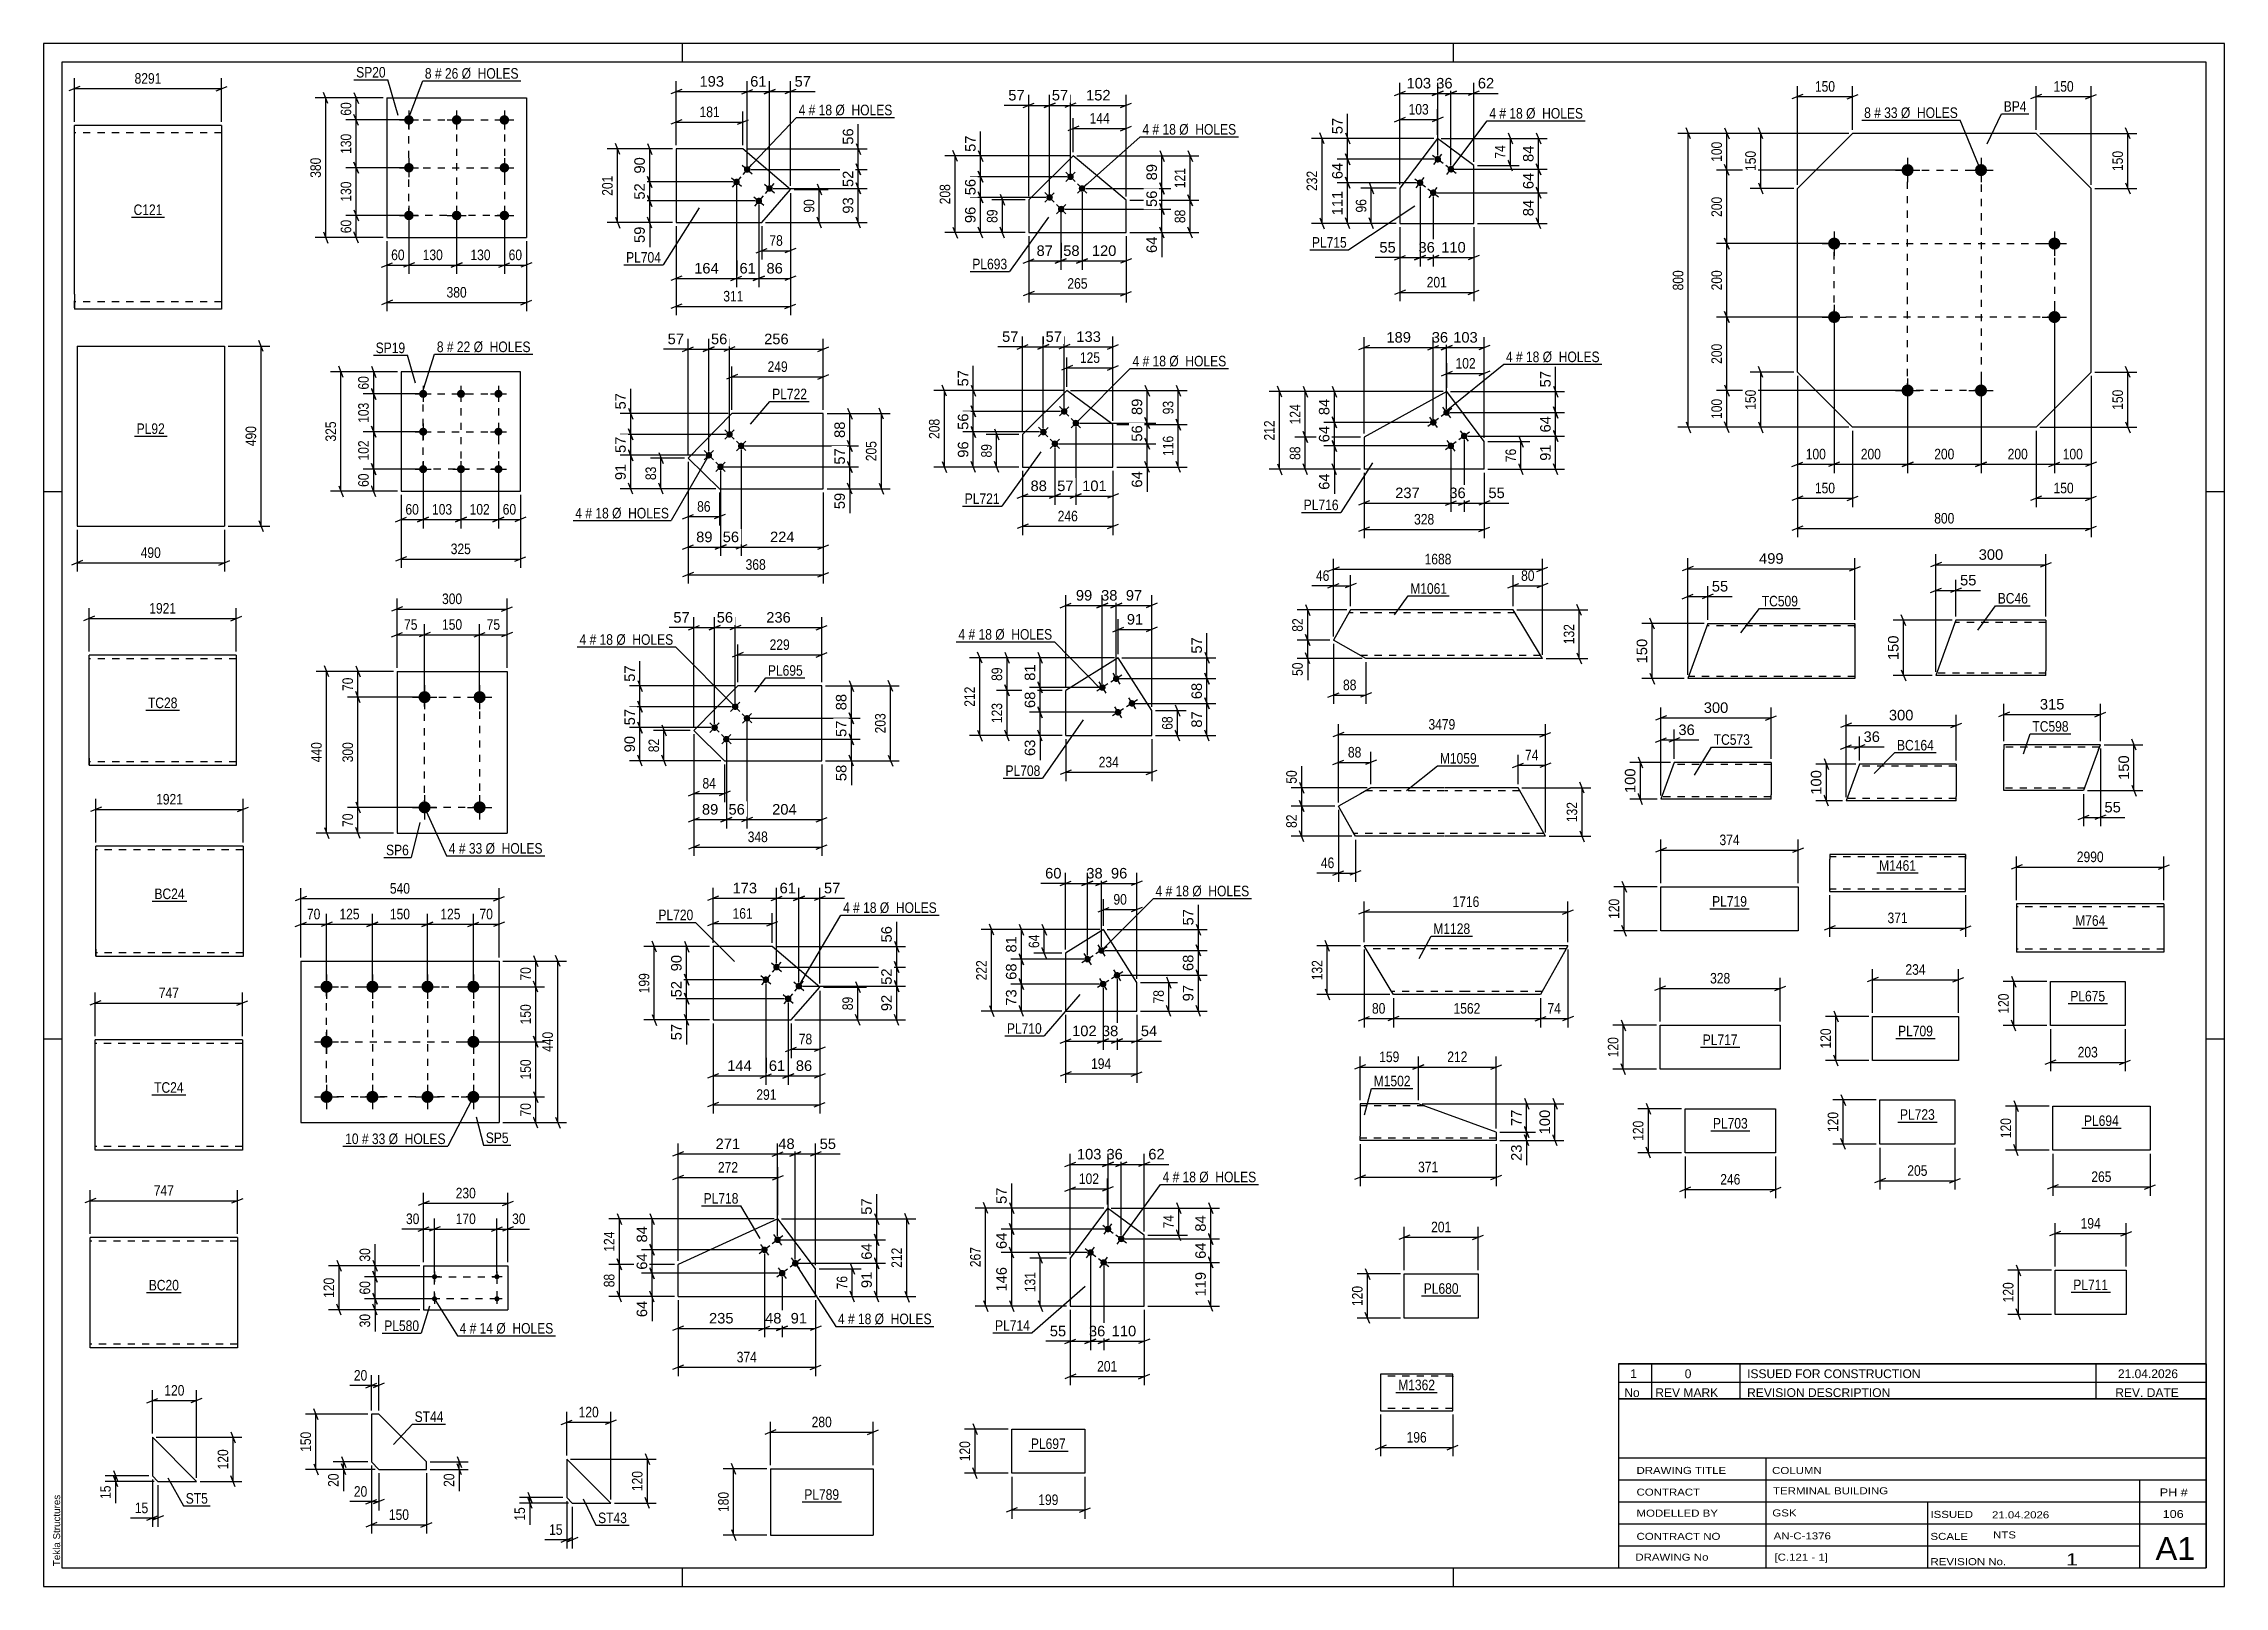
# Paper-space layout 'Layout1' of a CAD drawing. Header units: millimetres. Extents: x 0 to 594, y 0 to 420.
# The model-space entities are those that its viewports show. They can reach past a viewport. Long polylines and large blocks are cut down to what shows.
import ezdxf

# ---------------------------------------------------------------- set-up
doc = ezdxf.new("R2010")
doc.units = ezdxf.units.MM
doc.linetypes.add('DXK_LINE_DOT2', pattern=[3.9198, 1.9599, -1.9599])
doc.layers.add('Viewport layer', color=7, linetype='Continuous', plot=False)
doc.styles.add('Arial', font='ARIAL.TTF', dxfattribs={"height": 0.2})
doc.styles.add('Arial Narrow', font='ARIALN.TTF', dxfattribs={"height": 0.2})

# ---------------------------------------------------------------- blocks, each defined once
blk = doc.blocks.new('Unknown-284936067-1132')
at = {"color": 5, "linetype": 'Continuous'}
for p, q in [((594, 420), (0, 420)), ((0, 420), (0, 0)), ((174, 415), (174, 420)), ((384, 415), (384, 420)), ((594, 0), (594, 420)), ((589, 415), (5, 415)), ((5, 415), (5, 5)), ((589, 5), (589, 415)), ((5, 298), (0, 298)), ((594, 298), (589, 298)), ((5, 149), (0, 149)), ((594, 149), (589, 149)), ((0, 0), (594, 0)), ((5, 5), (589, 5)), ((174, 0), (174, 5)), ((384, 0), (384, 5))]:
    blk.add_line(p, q, dxfattribs=at)
at = {"color": 174, "linetype": 'Continuous', "style": 'Arial'}
blk.add_text('Tekla Structures', height=1.9102, rotation=90, dxfattribs=at).set_placement((4.5, 5.5))
blk = doc.blocks.new('Part-284936067-20794 - 20793')
at = {"color": 2, "linetype": 'Continuous'}
for p, q in [((520.87, 263.02), (515.41, 248.02)), ((545.41, 263.02), (520.87, 263.02)), ((545.41, 263.02), (545.41, 262.93)), ((545.41, 262.93), (545.41, 261.82)), ((545.41, 261.82), (545.41, 249.22)), ((545.41, 248.02), (515.41, 248.02)), ((545.41, 248.02), (545.41, 249.22))]:
    blk.add_line(p, q, dxfattribs=at)
at = {"color": 7, "linetype": 'DXK_LINE_DOT2'}
for p, q in [((545.41, 262.42), (520.66, 262.42)), ((545.41, 262.67), (545.41, 261.82)), ((545.41, 248.62), (515.63, 248.62)), ((545.41, 248.11), (545.41, 248.37)), ((545.41, 248.02), (545.41, 248.11))]:
    blk.add_line(p, q, dxfattribs=at)
blk = doc.blocks.new('Part-284936067-20777 - 20776')
at = {"color": 2, "linetype": 'Continuous'}
for p, q in [((453.27, 262.12), (447.81, 247.12)), ((453.27, 262.12), (473.27, 262.12)), ((473.37, 262.12), (493.37, 262.12)), ((493.37, 262.12), (493.37, 262.03)), ((493.37, 262.03), (493.37, 260.92)), ((493.37, 260.92), (493.37, 247.12)), ((473.27, 247.12), (447.81, 247.12)), ((493.37, 247.12), (473.37, 247.12))]:
    blk.add_line(p, q, dxfattribs=at)
at = {"color": 7, "linetype": 'DXK_LINE_DOT2'}
for p, q in [((473.27, 261.52), (453.05, 261.52)), ((493.37, 261.52), (473.37, 261.52)), ((493.37, 260.92), (493.37, 261.77)), ((473.27, 247.72), (448.03, 247.72)), ((493.37, 247.72), (473.37, 247.72))]:
    blk.add_line(p, q, dxfattribs=at)
blk = doc.blocks.new('Part-284936067-10264 - 10258')
at = {"color": 2, "linetype": 'Continuous'}
for p, q in [((557.42, 185.83), (537.42, 185.83)), ((537.42, 185.83), (537.42, 172.63)), ((577.52, 185.83), (557.52, 185.83)), ((577.52, 185.83), (577.52, 172.63)), ((557.42, 172.63), (537.42, 172.63)), ((577.52, 172.63), (557.52, 172.63))]:
    blk.add_line(p, q, dxfattribs=at)
at = {"color": 7, "linetype": 'DXK_LINE_DOT2'}
for p, q in [((557.42, 185.03), (537.42, 185.03)), ((577.52, 185.03), (557.52, 185.03)), ((537.42, 173.43), (537.42, 173.5)), ((557.42, 173.43), (537.42, 173.43)), ((577.52, 173.43), (557.52, 173.43)), ((577.52, 173.43), (577.52, 173.5))]:
    blk.add_line(p, q, dxfattribs=at)
blk = doc.blocks.new('Part-284936067-8280 - 8271')
at = {"color": 2, "linetype": 'Continuous'}
for p, q in [((32.71, 94.97), (12.71, 94.97)), ((12.71, 66.97), (12.71, 94.97)), ((52.81, 94.97), (32.81, 94.97)), ((52.81, 94.97), (52.81, 64.97)), ((12.71, 64.97), (12.71, 66.97)), ((32.71, 64.97), (12.71, 64.97)), ((52.81, 64.97), (32.81, 64.97))]:
    blk.add_line(p, q, dxfattribs=at)
at = {"color": 7, "linetype": 'DXK_LINE_DOT2'}
for p, q in [((32.71, 93.97), (12.71, 93.97)), ((52.81, 93.97), (32.81, 93.97)), ((12.71, 65.12), (12.71, 66.97)), ((12.71, 65.97), (12.71, 66.04)), ((32.71, 65.97), (12.71, 65.97)), ((52.81, 65.97), (32.81, 65.97)), ((52.81, 65.97), (52.81, 66.04))]:
    blk.add_line(p, q, dxfattribs=at)
blk = doc.blocks.new('Part-284936067-10081 - 10075')
at = {"color": 2, "linetype": 'Continuous'}
for p, q in [((374.48, 131.39), (358.61, 131.39)), ((358.61, 131.39), (358.61, 122.59)), ((395.67, 123.67), (374.48, 131.39)), ((358.61, 121.74), (358.61, 122.59)), ((358.61, 121.48), (358.61, 121.74)), ((358.61, 121.39), (358.61, 121.48)), ((395.67, 121.39), (358.61, 121.39)), ((395.67, 123.67), (395.67, 121.39))]:
    blk.add_line(p, q, dxfattribs=at)
at = {"color": 7, "linetype": 'DXK_LINE_DOT2'}
for p, q in [((376.12, 130.79), (358.61, 130.79)), ((358.61, 122.13), (358.61, 122.59)), ((358.61, 121.74), (358.61, 122.36)), ((358.61, 121.99), (358.61, 122.04)), ((358.61, 121.99), (358.61, 122.04)), ((395.67, 121.99), (358.61, 121.99)), ((358.61, 121.39), (358.61, 121.39))]:
    blk.add_line(p, q, dxfattribs=at)
blk = doc.blocks.new('Part-284936067-8177 - 8169')
at = {"color": 2, "linetype": 'Continuous'}
for p, q in [((28.39, 397.75), (8.39, 397.75)), ((8.39, 351.75), (8.39, 397.75)), ((48.49, 397.75), (28.49, 397.75)), ((48.49, 397.75), (48.49, 397.45)), ((48.49, 397.45), (48.49, 347.75)), ((8.39, 351.75), (8.39, 347.75)), ((28.39, 347.75), (8.39, 347.75)), ((48.49, 347.75), (28.49, 347.75))]:
    blk.add_line(p, q, dxfattribs=at)
at = {"color": 7, "linetype": 'DXK_LINE_DOT2'}
for p, q in [((28.39, 395.75), (8.39, 395.75)), ((48.49, 395.75), (28.49, 395.75)), ((8.39, 348.06), (8.39, 351.75)), ((28.39, 349.75), (8.39, 349.75)), ((48.49, 349.75), (28.49, 349.75))]:
    blk.add_line(p, q, dxfattribs=at)
blk = doc.blocks.new('Part-284936067-10287 - 10281')
at = {"color": 2, "linetype": 'Continuous'}
for p, q in [((358.68, 215.8), (352.68, 212.41)), ((361.52, 217.4), (358.68, 215.8)), ((381.52, 217.4), (361.52, 217.4)), ((401.62, 217.4), (381.62, 217.4)), ((409.06, 204.2), (401.62, 217.4)), ((356.41, 205.8), (352.68, 212.41)), ((357.31, 204.2), (356.41, 205.8)), ((381.52, 204.2), (357.31, 204.2)), ((409.06, 204.2), (381.62, 204.2))]:
    blk.add_line(p, q, dxfattribs=at)
at = {"color": 7, "linetype": 'DXK_LINE_DOT2'}
for p, q in [((361.52, 217.4), (359.76, 216.41)), ((381.52, 216.6), (360.1, 216.6)), ((402.07, 216.6), (381.62, 216.6)), ((357.24, 204.32), (356.41, 205.8)), ((381.52, 205), (356.86, 205)), ((408.61, 205), (381.62, 205)), ((408.61, 205), (408.57, 205.06))]:
    blk.add_line(p, q, dxfattribs=at)
blk = doc.blocks.new('Part-284936067-21034 - 21033')
at = {"color": 2, "linetype": 'Continuous'}
for p, q in [((533.96, 229.14), (533.96, 227.8)), ((560.22, 229.14), (533.96, 229.14)), ((533.96, 216.64), (533.96, 227.8)), ((559.73, 227.8), (555.67, 216.64)), ((559.73, 227.8), (560.22, 229.14)), ((555.67, 216.64), (533.96, 216.64))]:
    blk.add_line(p, q, dxfattribs=at)
at = {"color": 7, "linetype": 'DXK_LINE_DOT2'}
for p, q in [((559.97, 228.47), (533.96, 228.47)), ((560.18, 229.03), (559.73, 227.8)), ((555.91, 217.3), (533.96, 217.3))]:
    blk.add_line(p, q, dxfattribs=at)
blk = doc.blocks.new('Part-284936067-10164 - 10158')
at = {"color": 2, "linetype": 'Continuous'}
for p, q in [((486.49, 199.21), (486.49, 198.01)), ((523.52, 199.21), (486.49, 199.21)), ((486.49, 189.95), (486.49, 198.01)), ((523.52, 199.21), (523.52, 199.11)), ((523.52, 199.11), (523.52, 198.01)), ((523.52, 190.41), (523.52, 198.01)), ((523.52, 189.21), (523.52, 190.41)), ((486.49, 189.3), (486.49, 189.95)), ((486.49, 189.21), (486.49, 189.3)), ((486.49, 189.21), (523.52, 189.21))]:
    blk.add_line(p, q, dxfattribs=at)
at = {"color": 7, "linetype": 'DXK_LINE_DOT2'}
for p, q in [((523.52, 198.61), (486.49, 198.61)), ((523.52, 198.01), (523.52, 198.85)), ((523.52, 189.85), (523.52, 190.18)), ((486.49, 189.95), (486.49, 189.56)), ((486.49, 189.81), (486.49, 189.85)), ((523.52, 189.81), (486.49, 189.81)), ((523.52, 189.81), (523.52, 189.85))]:
    blk.add_line(p, q, dxfattribs=at)
blk = doc.blocks.new('Part-284936067-8202 - 8194')
at = {"color": 2, "linetype": 'Continuous'}
for p, q in [((32.39, 253.5), (12.39, 253.5)), ((12.39, 225.5), (12.39, 253.5)), ((52.49, 253.5), (32.49, 253.5)), ((52.49, 253.5), (52.49, 223.5)), ((12.39, 225.5), (12.39, 223.5)), ((32.39, 223.5), (12.39, 223.5)), ((52.49, 223.5), (32.49, 223.5))]:
    blk.add_line(p, q, dxfattribs=at)
at = {"color": 7, "linetype": 'DXK_LINE_DOT2'}
for p, q in [((32.39, 252.5), (12.39, 252.5)), ((52.49, 252.5), (32.49, 252.5)), ((12.39, 223.65), (12.39, 225.5)), ((12.39, 224.5), (12.39, 224.57)), ((32.39, 224.5), (12.39, 224.5)), ((52.49, 224.5), (32.49, 224.5)), ((52.49, 224.5), (52.49, 224.57))]:
    blk.add_line(p, q, dxfattribs=at)
blk = doc.blocks.new('Part-284936067-10182 - 10180')
at = {"color": 2, "linetype": 'Continuous'}
for p, q in [((197.95, 31.98), (197.95, 13.98)), ((197.95, 31.98), (225.95, 31.98)), ((225.95, 31.98), (225.95, 13.98)), ((197.95, 13.98), (225.95, 13.98))]:
    blk.add_line(p, q, dxfattribs=at)
blk = doc.blocks.new('Part-284936067-8227 - 8219')
at = {"color": 2, "linetype": 'Continuous'}
for p, q in [((34.25, 201.51), (14.25, 201.51)), ((14.25, 173.51), (14.25, 201.51)), ((54.35, 201.51), (34.35, 201.51)), ((54.35, 201.51), (54.35, 201.36)), ((54.35, 201.36), (54.35, 171.51)), ((14.25, 173.51), (14.25, 171.51)), ((34.25, 171.51), (14.25, 171.51)), ((54.35, 171.51), (34.35, 171.51))]:
    blk.add_line(p, q, dxfattribs=at)
at = {"color": 7, "linetype": 'DXK_LINE_DOT2'}
for p, q in [((34.25, 200.51), (14.25, 200.51)), ((54.35, 200.51), (34.35, 200.51)), ((14.25, 171.67), (14.25, 173.51)), ((14.25, 172.51), (14.25, 172.59)), ((34.25, 172.51), (14.25, 172.51)), ((54.35, 172.51), (34.35, 172.51)), ((54.35, 172.51), (54.35, 172.59))]:
    blk.add_line(p, q, dxfattribs=at)
blk = doc.blocks.new('Part-284936067-10215 - 10209')
at = {"color": 2, "linetype": 'Continuous'}
for p, q in [((154.47, 22.67), (142.47, 34.67)), ((142.47, 34.67), (142.47, 24.17)), ((142.47, 24.17), (143.97, 22.67)), ((143.97, 22.67), (154.47, 22.67))]:
    blk.add_line(p, q, dxfattribs=at)
blk = doc.blocks.new('Part-284936067-8253 - 8244')
at = {"color": 2, "linetype": 'Continuous'}
for p, q in [((34.07, 148.79), (14.07, 148.79)), ((14.07, 120.79), (14.07, 148.79)), ((54.17, 148.79), (34.17, 148.79)), ((54.17, 148.79), (54.17, 148.63)), ((54.17, 148.63), (54.17, 118.79)), ((14.07, 118.79), (14.07, 120.79)), ((34.07, 118.79), (14.07, 118.79)), ((54.17, 118.79), (34.17, 118.79))]:
    blk.add_line(p, q, dxfattribs=at)
at = {"color": 7, "linetype": 'DXK_LINE_DOT2'}
for p, q in [((34.07, 147.79), (14.07, 147.79)), ((54.17, 147.79), (34.17, 147.79)), ((14.07, 118.94), (14.07, 120.79)), ((14.07, 119.79), (14.07, 119.86)), ((34.07, 119.79), (14.07, 119.79)), ((54.17, 119.79), (34.17, 119.79)), ((54.17, 119.79), (54.17, 119.86))]:
    blk.add_line(p, q, dxfattribs=at)
blk = doc.blocks.new('Bolt-284936067-10935 - 10929')
at = {"linetype": 'Continuous'}
for points in [[(380.29, 389.23, -1), (379.2, 387.8, -1)], [(383.88, 386.52, -1), (382.79, 385.08, -1)], [(375.46, 382.85, -1), (374.38, 381.41, -1)], [(379.05, 380.14, -1), (377.97, 378.7, -1)]]:
    blk.add_hatch(color=1, dxfattribs=at).paths.add_polyline_path(points)
at = {"color": 1, "linetype": 'Continuous'}
for p, q in [((378.31, 389.6), (381.18, 387.43)), ((378.66, 387.08), (380.83, 389.95)), ((381.9, 386.89), (384.77, 384.71)), ((382.25, 384.36), (384.42, 387.24)), ((373.48, 383.22), (376.36, 381.05)), ((373.83, 380.7), (376.01, 383.57)), ((377.07, 380.5), (379.94, 378.33)), ((377.42, 377.98), (379.59, 380.85))]:
    blk.add_line(p, q, dxfattribs=at)
blk = doc.blocks.new('Part-284936067-10940 - 10929')
at = {"color": 2, "linetype": 'Continuous'}
for p, q in [((379.67, 394.21), (369.41, 380.65)), ((389.53, 386.82), (379.67, 394.21)), ((389.53, 371.05), (389.53, 386.82)), ((369.41, 380.65), (369.41, 371.05)), ((369.41, 371.05), (389.53, 371.05))]:
    blk.add_line(p, q, dxfattribs=at)
blk = doc.blocks.new('Part-284936067-8474 - 8435')
at = {"color": 2, "linetype": 'Continuous'}
for p, q in [((492.71, 395.57), (477.71, 380.57)), ((542.71, 395.57), (492.71, 395.57)), ((557.71, 380.57), (542.71, 395.57)), ((477.71, 330.57), (477.71, 380.57)), ((557.71, 330.57), (557.71, 380.57)), ((492.71, 315.57), (477.71, 330.57)), ((557.71, 330.57), (542.71, 315.57)), ((542.71, 315.57), (492.71, 315.57))]:
    blk.add_line(p, q, dxfattribs=at)
blk = doc.blocks.new('Bolt-284936067-8469 - 8435')
at = {"linetype": 'Continuous'}
for points in [[(507.71, 387.22, -1), (507.71, 383.92, -1)], [(527.71, 387.22, -1), (527.71, 383.92, -1)], [(487.71, 367.22, -1), (487.71, 363.92, -1)], [(547.71, 367.22, -1), (547.71, 363.92, -1)], [(487.71, 347.22, -1), (487.71, 343.92, -1)], [(547.71, 347.22, -1), (547.71, 343.92, -1)], [(507.71, 327.22, -1), (507.71, 323.92, -1)], [(527.71, 327.22, -1), (527.71, 323.92, -1)]]:
    blk.add_hatch(color=1, dxfattribs=at).paths.add_polyline_path(points)
at = {"color": 1, "linetype": 'Continuous'}
for p, q in [((507.71, 388.87), (507.71, 382.27)), ((527.71, 388.87), (527.71, 382.27)), ((504.41, 385.57), (511.01, 385.57)), ((524.41, 385.57), (531.01, 385.57)), ((487.71, 368.87), (487.71, 362.27)), ((547.71, 368.87), (547.71, 362.27)), ((484.41, 365.57), (491.01, 365.57)), ((544.41, 365.57), (551.01, 365.57)), ((484.41, 345.57), (491.01, 345.57)), ((487.71, 348.87), (487.71, 342.27)), ((544.41, 345.57), (551.01, 345.57)), ((547.71, 348.87), (547.71, 342.27)), ((507.71, 328.87), (507.71, 322.27)), ((527.71, 328.87), (527.71, 322.27)), ((504.41, 325.57), (511.01, 325.57)), ((524.41, 325.57), (531.01, 325.57))]:
    blk.add_line(p, q, dxfattribs=at)
blk = doc.blocks.new('Bolt-284936067-11100 - 11094')
at = {"linetype": 'Continuous'}
for points in [[(379.06, 316.17, -1), (377.98, 317.61, -1)], [(382.67, 318.86, -1), (381.59, 320.3, -1)], [(383.85, 309.76, -1), (382.77, 311.2, -1)], [(387.45, 312.45, -1), (386.38, 313.89, -1)]]:
    blk.add_hatch(color=1, dxfattribs=at).paths.add_polyline_path(points)
at = {"color": 1, "linetype": 'Continuous'}
for p, q in [((381.05, 321.02), (383.21, 318.14)), ((379.97, 317.97), (377.08, 315.81)), ((377.45, 318.33), (379.6, 315.45)), ((383.57, 320.66), (380.69, 318.5)), ((384.75, 311.56), (381.87, 309.4)), ((382.23, 311.92), (384.39, 309.04)), ((388.36, 314.25), (385.47, 312.1)), ((385.84, 314.61), (387.99, 311.73))]:
    blk.add_line(p, q, dxfattribs=at)
blk = doc.blocks.new('Part-284936067-11105 - 11094')
at = {"color": 2, "linetype": 'Continuous'}
for p, q in [((382.24, 325.28), (359.65, 312.88)), ((392.41, 311.66), (382.24, 325.28)), ((359.65, 312.88), (359.65, 304.11)), ((392.41, 304.11), (392.41, 311.66)), ((392.41, 304.11), (359.65, 304.11))]:
    blk.add_line(p, q, dxfattribs=at)
blk = doc.blocks.new('Part-284936067-8709 - 8703')
at = {"color": 2, "linetype": 'Continuous'}
for p, q in [((91.29, 46.86), (89.29, 46.86)), ((89.29, 46.86), (89.29, 33.86)), ((104.29, 33.86), (91.29, 46.86)), ((89.29, 33.86), (91.29, 31.86)), ((91.29, 31.86), (104.29, 31.86)), ((104.29, 31.86), (104.29, 33.86))]:
    blk.add_line(p, q, dxfattribs=at)
blk = doc.blocks.new('Part-284936067-11427 - 11416')
at = {"color": 2, "linetype": 'Continuous'}
for p, q in [((198.48, 174.17), (182.34, 174.17)), ((182.34, 174.17), (182.34, 154.23)), ((211.42, 163.15), (198.48, 174.17)), ((203.61, 154.23), (211.42, 163.15)), ((182.34, 154.23), (203.61, 154.23))]:
    blk.add_line(p, q, dxfattribs=at)
blk = doc.blocks.new('Bolt-284936067-11422 - 11416')
at = {"linetype": 'Continuous'}
for points in [[(200.32, 168.01, -1), (198.95, 169.17, -1)], [(197.4, 164.58, -1), (196.03, 165.75, -1)], [(203.49, 159.39, -1), (202.12, 160.56, -1)], [(206.41, 162.82, -1), (205.04, 163.99, -1)]]:
    blk.add_hatch(color=1, dxfattribs=at).paths.add_polyline_path(points)
at = {"color": 1, "linetype": 'Continuous'}
for p, q in [((195.35, 166.33), (198.09, 164)), ((197.88, 166.53), (195.55, 163.79)), ((198.26, 169.76), (201, 167.42)), ((200.8, 169.96), (198.47, 167.22)), ((201.44, 161.14), (204.18, 158.81)), ((203.97, 161.35), (201.64, 158.61)), ((204.35, 164.57), (207.1, 162.24)), ((206.89, 164.77), (204.56, 162.03))]:
    blk.add_line(p, q, dxfattribs=at)
blk = doc.blocks.new('Bolt-284936067-8841 - 8807')
at = {"linetype": 'Continuous'}
for points in [[(99.5, 400.52, -1), (99.5, 397.92, -1)], [(112.5, 400.52, -1), (112.5, 397.92, -1)], [(125.5, 400.52, -1), (125.5, 397.92, -1)], [(99.5, 387.52, -1), (99.5, 384.92, -1)], [(125.5, 387.52, -1), (125.5, 384.92, -1)], [(99.5, 374.52, -1), (99.5, 371.92, -1)], [(112.5, 374.52, -1), (112.5, 371.92, -1)], [(125.5, 374.52, -1), (125.5, 371.92, -1)]]:
    blk.add_hatch(color=1, dxfattribs=at).paths.add_polyline_path(points)
at = {"color": 1, "linetype": 'Continuous'}
for p, q in [((96.9, 399.22), (102.1, 399.22)), ((99.5, 401.82), (99.5, 396.62)), ((109.9, 399.22), (115.1, 399.22)), ((112.5, 401.82), (112.5, 396.62)), ((122.9, 399.22), (128.1, 399.22)), ((125.5, 401.82), (125.5, 396.62)), ((96.9, 386.22), (102.1, 386.22)), ((99.5, 388.82), (99.5, 383.62)), ((122.9, 386.22), (128.1, 386.22)), ((125.5, 388.82), (125.5, 383.62)), ((99.5, 375.82), (99.5, 370.62)), ((112.5, 375.82), (112.5, 370.62)), ((125.5, 375.82), (125.5, 370.62)), ((96.9, 373.22), (102.1, 373.22)), ((109.9, 373.22), (115.1, 373.22)), ((122.9, 373.22), (128.1, 373.22))]:
    blk.add_line(p, q, dxfattribs=at)
blk = doc.blocks.new('Part-284936067-8846 - 8807')
at = {"color": 2, "linetype": 'Continuous'}
for p, q in [((93.5, 405.22), (93.5, 367.22)), ((93.5, 405.22), (131.5, 405.22)), ((131.5, 405.22), (131.5, 367.22)), ((93.5, 367.22), (131.5, 367.22))]:
    blk.add_line(p, q, dxfattribs=at)
blk = doc.blocks.new('Bolt-284936067-11571 - 11565')
at = {"linetype": 'Continuous'}
for points in [[(280.33, 384.4, -1), (279.05, 383.13, -1)], [(283.49, 381.19, -1), (282.21, 379.93, -1)], [(274.64, 378.78, -1), (273.36, 377.52, -1)], [(277.8, 375.58, -1), (276.52, 374.31, -1)]]:
    blk.add_hatch(color=1, dxfattribs=at).paths.add_polyline_path(points)
at = {"color": 1, "linetype": 'Continuous'}
for p, q in [((278.41, 382.5), (280.97, 385.03)), ((278.43, 385.05), (280.96, 382.48)), ((281.57, 379.3), (284.13, 381.83)), ((281.59, 381.84), (284.12, 379.28)), ((272.72, 376.88), (275.28, 379.41)), ((272.73, 379.43), (275.26, 376.87)), ((275.88, 373.68), (278.44, 376.21)), ((275.89, 376.23), (278.42, 373.66))]:
    blk.add_line(p, q, dxfattribs=at)
blk = doc.blocks.new('Part-284936067-11576 - 11565')
at = {"color": 2, "linetype": 'Continuous'}
for p, q in [((280.44, 389.42), (268.34, 377.48)), ((294.86, 377.35), (280.44, 389.42)), ((268.34, 377.48), (268.34, 368.58)), ((294.86, 368.58), (294.86, 377.35)), ((268.34, 368.58), (294.86, 368.58))]:
    blk.add_line(p, q, dxfattribs=at)
blk = doc.blocks.new('Part-284936067-8962 - 8923')
at = {"color": 2, "linetype": 'Continuous'}
for p, q in [((97.38, 330.65), (97.38, 298.15)), ((129.88, 330.65), (97.38, 330.65)), ((129.88, 298.15), (129.88, 330.65)), ((97.38, 298.15), (129.88, 298.15))]:
    blk.add_line(p, q, dxfattribs=at)
blk = doc.blocks.new('Bolt-284936067-8957 - 8923')
at = {"linetype": 'Continuous'}
for points in [[(103.38, 325.75, -1), (103.38, 323.55, -1)], [(113.68, 325.75, -1), (113.68, 323.55, -1)], [(123.88, 325.75, -1), (123.88, 323.55, -1)], [(103.38, 315.45, -1), (103.38, 313.25, -1)], [(123.88, 315.45, -1), (123.88, 313.25, -1)], [(103.38, 305.25, -1), (103.38, 303.05, -1)], [(113.68, 305.25, -1), (113.68, 303.05, -1)], [(123.88, 305.25, -1), (123.88, 303.05, -1)]]:
    blk.add_hatch(color=1, dxfattribs=at).paths.add_polyline_path(points)
at = {"color": 1, "linetype": 'Continuous'}
for p, q in [((103.38, 326.85), (103.38, 322.45)), ((113.68, 326.85), (113.68, 322.45)), ((123.88, 326.85), (123.88, 322.45)), ((101.18, 324.65), (105.58, 324.65)), ((111.48, 324.65), (115.88, 324.65)), ((121.68, 324.65), (126.08, 324.65)), ((103.38, 316.55), (103.38, 312.15)), ((123.88, 316.55), (123.88, 312.15)), ((101.18, 314.35), (105.58, 314.35)), ((121.68, 314.35), (126.08, 314.35)), ((101.18, 304.15), (105.58, 304.15)), ((103.38, 306.35), (103.38, 301.95)), ((111.48, 304.15), (115.88, 304.15)), ((113.68, 306.35), (113.68, 301.95)), ((121.68, 304.15), (126.08, 304.15)), ((123.88, 306.35), (123.88, 301.95))]:
    blk.add_line(p, q, dxfattribs=at)
blk = doc.blocks.new('Bolt-284936067-11740 - 11734')
at = {"linetype": 'Continuous'}
for points in [[(189.01, 240.12, -1), (187.75, 238.84, -1)], [(183.39, 234.43, -1), (182.13, 233.14, -1)], [(192.21, 236.96, -1), (190.95, 235.68, -1)], [(186.59, 231.27, -1), (185.33, 229.98, -1)]]:
    blk.add_hatch(color=1, dxfattribs=at).paths.add_polyline_path(points)
at = {"color": 1, "linetype": 'Continuous'}
for p, q in [((187.1, 240.74), (189.66, 238.22)), ((187.11, 238.2), (189.64, 240.76)), ((190.32, 235.04), (192.84, 237.6)), ((181.48, 235.05), (184.04, 232.52)), ((181.49, 232.5), (184.02, 235.07)), ((184.68, 231.89), (187.24, 229.36)), ((184.7, 229.34), (187.23, 231.91)), ((190.3, 237.58), (192.86, 235.06))]:
    blk.add_line(p, q, dxfattribs=at)
blk = doc.blocks.new('Part-284936067-11745 - 11734')
at = {"color": 2, "linetype": 'Continuous'}
for p, q in [((189.05, 245.14), (177.11, 233.04)), ((211.95, 245.14), (189.05, 245.14)), ((211.95, 224.79), (211.95, 245.14)), ((177.11, 233.04), (185.47, 224.79)), ((185.47, 224.79), (211.95, 224.79))]:
    blk.add_line(p, q, dxfattribs=at)
blk = doc.blocks.new('Part-284936067-9045 - 9039')
at = {"color": 2, "linetype": 'Continuous'}
for p, q in [((355.98, 265.84), (351.34, 257.62)), ((380.18, 265.84), (355.98, 265.84)), ((400.28, 265.84), (380.28, 265.84)), ((408.26, 252.64), (400.28, 265.84)), ((360.18, 252.64), (351.34, 257.62)), ((380.18, 252.64), (360.18, 252.64)), ((408.26, 252.64), (380.28, 252.64))]:
    blk.add_line(p, q, dxfattribs=at)
at = {"color": 7, "linetype": 'DXK_LINE_DOT2'}
for p, q in [((380.18, 265.04), (355.53, 265.04)), ((400.76, 265.04), (380.28, 265.04)), ((380.18, 253.44), (358.76, 253.44)), ((407.78, 253.44), (380.28, 253.44)), ((407.78, 253.44), (407.74, 253.5))]:
    blk.add_line(p, q, dxfattribs=at)
blk = doc.blocks.new('Bolt-284936067-11919 - 11913')
at = {"linetype": 'Continuous'}
for points in [[(278.63, 320.52, -1), (277.35, 319.26, -1)], [(272.94, 314.9, -1), (271.66, 313.64, -1)], [(281.79, 317.32, -1), (280.51, 316.06, -1)], [(276.1, 311.7, -1), (274.82, 310.44, -1)]]:
    blk.add_hatch(color=1, dxfattribs=at).paths.add_polyline_path(points)
at = {"color": 1, "linetype": 'Continuous'}
for p, q in [((276.71, 318.63), (279.27, 321.16)), ((276.73, 321.17), (279.26, 318.61)), ((271.02, 313.01), (273.58, 315.54)), ((271.03, 315.55), (273.56, 312.99)), ((279.87, 315.42), (282.44, 317.95)), ((279.89, 317.97), (282.42, 315.41)), ((274.18, 309.8), (276.74, 312.33)), ((274.2, 312.35), (276.72, 309.79))]:
    blk.add_line(p, q, dxfattribs=at)
blk = doc.blocks.new('Part-284936067-11924 - 11913')
at = {"color": 2, "linetype": 'Continuous'}
for p, q in [((278.74, 325.54), (266.64, 313.6)), ((291.28, 316.28), (278.74, 325.54)), ((291.28, 304.7), (291.28, 316.28)), ((266.64, 313.6), (266.64, 304.7)), ((266.64, 304.7), (291.28, 304.7))]:
    blk.add_line(p, q, dxfattribs=at)
blk = doc.blocks.new('Bolt-284936067-9201 - 9167')
at = {"linetype": 'Continuous'}
for points in [[(103.76, 243.73, -1), (103.76, 240.43, -1)], [(118.76, 243.73, -1), (118.76, 240.43, -1)], [(103.76, 213.73, -1), (103.76, 210.43, -1)], [(118.76, 213.73, -1), (118.76, 210.43, -1)]]:
    blk.add_hatch(color=1, dxfattribs=at).paths.add_polyline_path(points)
at = {"color": 1, "linetype": 'Continuous'}
for p, q in [((103.76, 245.38), (103.76, 238.78)), ((118.76, 245.38), (118.76, 238.78)), ((100.46, 242.08), (107.06, 242.08)), ((115.46, 242.08), (122.06, 242.08)), ((103.76, 215.38), (103.76, 208.78)), ((118.76, 215.38), (118.76, 208.78)), ((100.46, 212.08), (107.06, 212.08)), ((115.46, 212.08), (122.06, 212.08))]:
    blk.add_line(p, q, dxfattribs=at)
blk = doc.blocks.new('Part-284936067-9206 - 9167')
at = {"color": 2, "linetype": 'Continuous'}
for p, q in [((96.26, 249.08), (96.26, 205.08)), ((96.26, 249.08), (126.26, 249.08)), ((126.26, 249.08), (126.26, 205.08)), ((96.26, 205.08), (126.26, 205.08))]:
    blk.add_line(p, q, dxfattribs=at)
blk = doc.blocks.new('Bolt-284936067-12088 - 12082')
at = {"linetype": 'Continuous'}
for points in [[(187.44, 314.26, -1), (186.18, 312.98, -1)], [(190.65, 311.1, -1), (189.38, 309.82, -1)], [(181.83, 308.57, -1), (180.56, 307.29, -1)], [(185.03, 305.41, -1), (183.76, 304.13, -1)]]:
    blk.add_hatch(color=1, dxfattribs=at).paths.add_polyline_path(points)
at = {"color": 1, "linetype": 'Continuous'}
for p, q in [((185.53, 314.89), (188.09, 312.36)), ((185.55, 312.34), (188.08, 314.9)), ((179.91, 309.19), (182.47, 306.66)), ((179.93, 306.65), (182.46, 309.21)), ((188.73, 311.73), (191.3, 309.2)), ((188.75, 309.18), (191.28, 311.74)), ((183.11, 306.03), (185.68, 303.5)), ((183.13, 303.49), (185.66, 306.05))]:
    blk.add_line(p, q, dxfattribs=at)
blk = doc.blocks.new('Part-284936067-12093 - 12082')
at = {"color": 2, "linetype": 'Continuous'}
for p, q in [((187.48, 319.28), (175.54, 307.18)), ((212.38, 319.28), (187.48, 319.28)), ((212.38, 298.83), (212.38, 319.28)), ((175.54, 307.18), (184.11, 298.83)), ((184.11, 298.83), (212.38, 298.83))]:
    blk.add_line(p, q, dxfattribs=at)
blk = doc.blocks.new('Bolt-284936067-9329 - 9295')
at = {"linetype": 'Continuous'}
for points in [[(77.06, 164.9, -1), (77.06, 161.6, -1)], [(89.56, 164.9, -1), (89.56, 161.6, -1)], [(104.56, 164.9, -1), (104.56, 161.6, -1)], [(117.06, 164.9, -1), (117.06, 161.6, -1)], [(77.06, 149.9, -1), (77.06, 146.6, -1)], [(117.06, 149.9, -1), (117.06, 146.6, -1)], [(77.06, 134.9, -1), (77.06, 131.6, -1)], [(89.56, 134.9, -1), (89.56, 131.6, -1)], [(104.56, 134.9, -1), (104.56, 131.6, -1)], [(117.06, 134.9, -1), (117.06, 131.6, -1)]]:
    blk.add_hatch(color=1, dxfattribs=at).paths.add_polyline_path(points)
at = {"color": 1, "linetype": 'Continuous'}
for p, q in [((77.06, 166.55), (77.06, 159.95)), ((89.56, 166.55), (89.56, 159.95)), ((104.56, 166.55), (104.56, 159.95)), ((117.06, 166.55), (117.06, 159.95)), ((73.76, 163.25), (80.36, 163.25)), ((86.26, 163.25), (92.86, 163.25)), ((101.26, 163.25), (107.86, 163.25)), ((113.76, 163.25), (120.36, 163.25)), ((77.06, 151.55), (77.06, 144.95)), ((117.06, 151.55), (117.06, 144.95)), ((73.76, 148.25), (80.36, 148.25)), ((113.76, 148.25), (120.36, 148.25)), ((73.76, 133.25), (80.36, 133.25)), ((77.06, 136.55), (77.06, 129.95)), ((86.26, 133.25), (92.86, 133.25)), ((89.56, 136.55), (89.56, 129.95)), ((101.26, 133.25), (107.86, 133.25)), ((104.56, 136.55), (104.56, 129.95)), ((113.76, 133.25), (120.36, 133.25)), ((117.06, 136.55), (117.06, 129.95))]:
    blk.add_line(p, q, dxfattribs=at)
blk = doc.blocks.new('Part-284936067-9334 - 9295')
at = {"color": 2, "linetype": 'Continuous'}
for p, q in [((70.06, 170.25), (70.06, 126.25)), ((70.06, 170.25), (124.06, 170.25)), ((124.06, 170.25), (124.06, 126.25)), ((70.06, 126.25), (124.06, 126.25))]:
    blk.add_line(p, q, dxfattribs=at)
blk = doc.blocks.new('Bolt-284936067-12259 - 12253')
at = {"linetype": 'Continuous'}
for points in [[(192.32, 385.18, -1), (190.95, 386.35, -1)], [(189.41, 381.76, -1), (188.04, 382.93, -1)], [(198.41, 380, -1), (197.04, 381.17, -1)], [(195.5, 376.57, -1), (194.13, 377.74, -1)]]:
    blk.add_hatch(color=1, dxfattribs=at).paths.add_polyline_path(points)
at = {"color": 1, "linetype": 'Continuous'}
for p, q in [((190.27, 386.93), (193.01, 384.6)), ((192.81, 387.14), (190.47, 384.4)), ((187.35, 383.51), (190.09, 381.17)), ((189.89, 383.71), (187.55, 380.97)), ((196.36, 381.75), (199.1, 379.42)), ((198.9, 381.95), (196.56, 379.21)), ((193.44, 378.32), (196.18, 375.99)), ((195.98, 378.53), (193.65, 375.79))]:
    blk.add_line(p, q, dxfattribs=at)
blk = doc.blocks.new('Part-284936067-12264 - 12253')
at = {"color": 2, "linetype": 'Continuous'}
for p, q in [((172.34, 391.35), (172.34, 371.29)), ((190.48, 391.35), (172.34, 391.35)), ((203.43, 380.33), (190.48, 391.35)), ((195.61, 371.29), (203.43, 380.33)), ((172.34, 371.29), (195.61, 371.29))]:
    blk.add_line(p, q, dxfattribs=at)
blk = doc.blocks.new('Part-284936067-9419 - 9413')
at = {"color": 2, "linetype": 'Continuous'}
for p, q in [((387.64, 174.35), (359.65, 174.35)), ((367.04, 162.14), (359.65, 174.35)), ((415.18, 174.35), (387.74, 174.35)), ((414.28, 172.75), (407.74, 161.15)), ((415.18, 174.35), (414.28, 172.75)), ((367.64, 161.15), (367.04, 162.14)), ((387.64, 161.15), (367.64, 161.15)), ((407.74, 161.15), (387.74, 161.15))]:
    blk.add_line(p, q, dxfattribs=at)
at = {"color": 7, "linetype": 'DXK_LINE_DOT2'}
for p, q in [((387.64, 173.55), (360.14, 173.55)), ((414.73, 173.55), (387.74, 173.55)), ((415.11, 174.23), (414.28, 172.75)), ((367.15, 161.95), (367.11, 162.01)), ((387.64, 161.95), (367.15, 161.95)), ((408.19, 161.95), (387.74, 161.95)), ((408.19, 161.95), (408.22, 162.01))]:
    blk.add_line(p, q, dxfattribs=at)
blk = doc.blocks.new('Part-284936067-20802 - 20801')
at = {"color": 2, "linetype": 'Continuous'}
for p, q in [((444.17, 224.31), (440.53, 214.31)), ((470.53, 224.31), (444.17, 224.31)), ((470.53, 224.31), (470.53, 224.22)), ((470.53, 224.22), (470.53, 223.11)), ((470.53, 223.11), (470.53, 215.51)), ((470.53, 214.31), (440.53, 214.31)), ((470.53, 214.31), (470.53, 215.51))]:
    blk.add_line(p, q, dxfattribs=at)
at = {"color": 7, "linetype": 'DXK_LINE_DOT2'}
for p, q in [((470.53, 223.71), (443.95, 223.71)), ((470.53, 223.96), (470.53, 223.11)), ((470.53, 214.91), (440.75, 214.91)), ((470.53, 214.4), (470.53, 214.66)), ((470.53, 214.31), (470.53, 214.4))]:
    blk.add_line(p, q, dxfattribs=at)
blk = doc.blocks.new('Part-284936067-9518 - 9512')
at = {"color": 2, "linetype": 'Continuous'}
for p, q in [((29.62, 40.58), (29.62, 30.08)), ((41.62, 28.58), (29.62, 40.58)), ((29.62, 30.08), (31.12, 28.58)), ((31.12, 28.58), (41.62, 28.58))]:
    blk.add_line(p, q, dxfattribs=at)
blk = doc.blocks.new('Part-284936067-9567 - 9561')
at = {"color": 2, "linetype": 'Continuous'}
for p, q in [((9.13, 337.65), (9.13, 288.65)), ((9.13, 337.65), (29.13, 337.65)), ((29.23, 337.65), (49.23, 337.65)), ((49.23, 337.65), (49.23, 288.65)), ((9.13, 288.65), (29.13, 288.65)), ((29.23, 288.65), (49.23, 288.65))]:
    blk.add_line(p, q, dxfattribs=at)
blk = doc.blocks.new('Part-284936067-9601 - 9595')
at = {"color": 2, "linetype": 'Continuous'}
for p, q in [((383.8, 57.81), (364.18, 57.81)), ((364.18, 57.81), (364.18, 47.9)), ((383.8, 49.01), (383.8, 57.81)), ((364.18, 47.9), (364.18, 47.81)), ((364.18, 47.81), (383.8, 47.81)), ((383.8, 47.81), (383.8, 49.01))]:
    blk.add_line(p, q, dxfattribs=at)
at = {"color": 7, "linetype": 'DXK_LINE_DOT2'}
for p, q in [((383.8, 57.21), (364.18, 57.21)), ((383.8, 57.16), (383.8, 57.21)), ((383.8, 57.21), (383.8, 57.16)), ((383.8, 57.07), (383.8, 57.16)), ((383.8, 57.16), (383.8, 57.07)), ((364.18, 48.41), (364.18, 48.46)), ((383.8, 48.41), (364.18, 48.41)), ((383.8, 48.46), (383.8, 48.78)), ((383.8, 48.41), (383.8, 48.46))]:
    blk.add_line(p, q, dxfattribs=at)
blk = doc.blocks.new('Bolt-284936067-9651 - 9617')
at = {"linetype": 'Continuous'}
for points in [[(106.48, 83.59, -1), (106.48, 84.99, -1)], [(123.48, 83.59, -1), (123.48, 84.99, -1)], [(106.48, 77.59, -1), (106.48, 78.99, -1)], [(123.48, 77.59, -1), (123.48, 78.99, -1)]]:
    blk.add_hatch(color=1, dxfattribs=at).paths.add_polyline_path(points)
at = {"color": 1, "linetype": 'Continuous'}
for p, q in [((107.88, 84.29), (105.08, 84.29)), ((106.48, 85.69), (106.48, 82.89)), ((124.88, 84.29), (122.08, 84.29)), ((123.48, 85.69), (123.48, 82.89)), ((107.88, 78.29), (105.08, 78.29)), ((106.48, 79.69), (106.48, 76.89)), ((124.88, 78.29), (122.08, 78.29)), ((123.48, 79.69), (123.48, 76.89))]:
    blk.add_line(p, q, dxfattribs=at)
blk = doc.blocks.new('Part-284936067-9656 - 9617')
at = {"color": 2, "linetype": 'Continuous'}
for p, q in [((103.48, 87.29), (103.48, 75.29)), ((103.48, 87.29), (126.48, 87.29)), ((126.48, 87.29), (126.48, 75.29)), ((103.48, 75.29), (126.48, 75.29))]:
    blk.add_line(p, q, dxfattribs=at)
blk = doc.blocks.new('Part-284936067-9751 - 9745')
at = {"color": 2, "linetype": 'Continuous'}
for p, q in [((498.18, 143.16), (498.18, 155.16)), ((498.18, 155.16), (521.57, 155.16)), ((521.57, 155.16), (521.57, 143.16)), ((521.57, 143.16), (498.18, 143.16))]:
    blk.add_line(p, q, dxfattribs=at)
blk = doc.blocks.new('Part-284936067-9784 - 9778')
at = {"color": 2, "linetype": 'Continuous'}
for p, q in [((547.89, 74.05), (547.89, 86.05)), ((547.89, 86.05), (567.28, 86.05)), ((567.28, 86.05), (567.28, 74.05)), ((567.28, 74.05), (547.89, 74.05))]:
    blk.add_line(p, q, dxfattribs=at)
blk = doc.blocks.new('Part-284936067-9817 - 9811')
at = {"color": 2, "linetype": 'Continuous'}
for p, q in [((370.6, 73.05), (370.6, 85.05)), ((370.6, 85.05), (390.74, 85.05)), ((390.74, 85.05), (390.74, 73.05)), ((390.74, 73.05), (370.6, 73.05))]:
    blk.add_line(p, q, dxfattribs=at)
blk = doc.blocks.new('Part-284936067-9850 - 9844')
at = {"color": 2, "linetype": 'Continuous'}
for p, q in [((440.28, 140.78), (440.28, 152.78)), ((440.28, 152.78), (473.04, 152.78)), ((473.04, 152.78), (473.04, 140.78)), ((473.04, 140.78), (440.28, 140.78))]:
    blk.add_line(p, q, dxfattribs=at)
blk = doc.blocks.new('Part-284936067-9883 - 9877')
at = {"color": 2, "linetype": 'Continuous'}
for p, q in [((440.51, 178.45), (440.51, 190.45)), ((440.51, 190.45), (477.94, 190.45)), ((477.94, 190.45), (477.94, 178.45)), ((477.94, 178.45), (440.51, 178.45))]:
    blk.add_line(p, q, dxfattribs=at)
blk = doc.blocks.new('Part-284936067-9916 - 9910')
at = {"color": 2, "linetype": 'Continuous'}
for p, q in [((263.7, 30.8), (263.7, 42.8)), ((263.7, 42.8), (283.64, 42.8)), ((283.64, 42.8), (283.64, 30.8)), ((283.64, 30.8), (263.7, 30.8))]:
    blk.add_line(p, q, dxfattribs=at)
blk = doc.blocks.new('Part-284936067-9949 - 9943')
at = {"color": 2, "linetype": 'Continuous'}
for p, q in [((547.24, 118.75), (547.24, 130.75)), ((547.24, 130.75), (573.76, 130.75)), ((573.76, 130.75), (573.76, 118.75)), ((573.76, 118.75), (547.24, 118.75))]:
    blk.add_line(p, q, dxfattribs=at)
blk = doc.blocks.new('Part-284936067-9982 - 9976')
at = {"color": 2, "linetype": 'Continuous'}
for p, q in [((546.61, 152.66), (546.61, 164.66)), ((546.61, 164.66), (566.96, 164.66)), ((566.96, 164.66), (566.96, 152.66)), ((566.96, 152.66), (546.61, 152.66))]:
    blk.add_line(p, q, dxfattribs=at)
blk = doc.blocks.new('Part-284936067-10015 - 10009')
at = {"color": 2, "linetype": 'Continuous'}
for p, q in [((447.1, 118.04), (447.1, 130.04)), ((447.1, 130.04), (471.75, 130.04)), ((471.75, 130.04), (471.75, 118.04)), ((471.75, 118.04), (447.1, 118.04))]:
    blk.add_line(p, q, dxfattribs=at)
blk = doc.blocks.new('Part-284936067-10048 - 10042')
at = {"color": 2, "linetype": 'Continuous'}
for p, q in [((500.16, 120.42), (500.16, 132.42)), ((500.16, 132.42), (520.61, 132.42)), ((520.61, 132.42), (520.61, 120.42)), ((520.61, 120.42), (500.16, 120.42))]:
    blk.add_line(p, q, dxfattribs=at)
blk = doc.blocks.new('Bolt-284936067-10442 - 10408')
at = {"linetype": 'Continuous'}
for points in [[(288.85, 243.96, -1), (287.88, 245.48, -1)], [(292.65, 246.37, -1), (291.68, 247.89, -1)], [(293.14, 237.2, -1), (292.17, 238.72, -1)], [(296.94, 239.62, -1), (295.97, 241.14, -1)]]:
    blk.add_hatch(color=1, dxfattribs=at).paths.add_polyline_path(points)
at = {"color": 1, "linetype": 'Continuous'}
for p, q in [((289.89, 245.68), (286.85, 243.75)), ((287.4, 246.24), (289.33, 243.2)), ((293.68, 248.09), (290.65, 246.16)), ((291.2, 248.65), (293.13, 245.61)), ((294.17, 238.93), (291.14, 237)), ((291.69, 239.48), (293.62, 236.44)), ((297.97, 241.34), (294.93, 239.41)), ((295.49, 241.9), (297.42, 238.86))]:
    blk.add_line(p, q, dxfattribs=at)
blk = doc.blocks.new('Part-284936067-10447 - 10408')
at = {"color": 2, "linetype": 'Continuous'}
for p, q in [((292.71, 252.8), (278.43, 243.9)), ((301.82, 238.45), (292.71, 252.8)), ((278.43, 231.63), (278.43, 243.9)), ((301.82, 231.63), (301.82, 238.45)), ((278.43, 231.63), (301.82, 231.63))]:
    blk.add_line(p, q, dxfattribs=at)
blk = doc.blocks.new('Bolt-284936067-10605 - 10599')
at = {"linetype": 'Continuous'}
for points in [[(288.62, 172.37, -1), (287.66, 173.89, -1)], [(284.81, 169.98, -1), (283.85, 171.5, -1)], [(292.87, 165.59, -1), (291.91, 167.12, -1)], [(289.06, 163.2, -1), (288.1, 164.73, -1)]]:
    blk.add_hatch(color=1, dxfattribs=at).paths.add_polyline_path(points)
at = {"color": 1, "linetype": 'Continuous'}
for p, q in [((283.37, 172.26), (285.29, 169.21)), ((289.66, 174.09), (286.62, 172.17)), ((287.18, 174.66), (289.1, 171.61)), ((285.85, 171.7), (282.8, 169.78)), ((293.92, 167.31), (290.87, 165.4)), ((291.44, 167.88), (293.35, 164.83)), ((290.11, 164.92), (287.06, 163.01)), ((287.62, 165.49), (289.54, 162.44))]:
    blk.add_line(p, q, dxfattribs=at)
blk = doc.blocks.new('Part-284936067-10610 - 10599')
at = {"color": 2, "linetype": 'Continuous'}
for p, q in [((288.71, 178.8), (278.36, 172.4)), ((297.75, 164.4), (288.71, 178.8)), ((278.36, 172.4), (278.36, 156.63)), ((297.75, 156.63), (297.75, 164.4)), ((278.36, 156.63), (297.75, 156.63))]:
    blk.add_line(p, q, dxfattribs=at)
blk = doc.blocks.new('Bolt-284936067-10770 - 10764')
at = {"linetype": 'Continuous'}
for points in [[(290.46, 98, -1), (289.39, 96.56, -1)], [(294.07, 95.31, -1), (292.99, 93.87, -1)], [(285.68, 91.59, -1), (284.6, 90.15, -1)], [(289.28, 88.9, -1), (288.2, 87.46, -1)]]:
    blk.add_hatch(color=1, dxfattribs=at).paths.add_polyline_path(points)
at = {"color": 1, "linetype": 'Continuous'}
for p, q in [((288.48, 98.36), (291.37, 96.2)), ((288.85, 95.84), (291, 98.72)), ((292.09, 95.67), (294.97, 93.51)), ((292.45, 93.15), (294.61, 96.03)), ((283.7, 91.95), (286.58, 89.8)), ((284.06, 89.43), (286.22, 92.31)), ((287.3, 89.26), (290.18, 87.1)), ((287.67, 86.74), (289.82, 89.62))]:
    blk.add_line(p, q, dxfattribs=at)
blk = doc.blocks.new('Part-284936067-10775 - 10764')
at = {"color": 2, "linetype": 'Continuous'}
for p, q in [((289.82, 102.98), (279.64, 89.36)), ((299.77, 95.58), (289.82, 102.98)), ((299.77, 76.31), (299.77, 95.58)), ((279.64, 89.36), (279.64, 76.31)), ((279.64, 76.31), (299.77, 76.31))]:
    blk.add_line(p, q, dxfattribs=at)
blk = doc.blocks.new('Bolt-284936067-11261 - 11255')
at = {"linetype": 'Continuous'}
for points in [[(200.46, 93.63, -1), (199.38, 95.06, -1)], [(196.87, 90.91, -1), (195.79, 92.35, -1)], [(201.7, 84.53, -1), (200.61, 85.97, -1)], [(205.29, 87.24, -1), (204.2, 88.68, -1)]]:
    blk.add_hatch(color=1, dxfattribs=at).paths.add_polyline_path(points)
at = {"color": 1, "linetype": 'Continuous'}
for p, q in [((201.36, 95.43), (198.48, 93.26)), ((198.83, 95.78), (201.01, 92.91)), ((197.77, 92.71), (194.89, 90.54)), ((195.25, 93.07), (197.42, 90.19)), ((203.66, 89.4), (205.83, 86.53)), ((202.59, 86.33), (199.72, 84.16)), ((200.07, 86.68), (202.24, 83.81)), ((206.18, 89.05), (203.31, 86.88))]:
    blk.add_line(p, q, dxfattribs=at)
blk = doc.blocks.new('Part-284936067-11266 - 11255')
at = {"color": 2, "linetype": 'Continuous'}
for p, q in [((200, 100.04), (172.82, 87.65)), ((210.25, 86.48), (200, 100.04)), ((172.82, 78.88), (172.82, 87.65)), ((210.25, 78.88), (210.25, 86.48)), ((172.82, 78.88), (210.25, 78.88))]:
    blk.add_line(p, q, dxfattribs=at)
blk = doc.blocks.new('Part-284936067-20810 - 20809')
at = {"color": 2, "linetype": 'Continuous'}
for p, q in [((494.59, 223.87), (490.95, 213.87)), ((520.95, 223.87), (494.59, 223.87)), ((520.95, 223.87), (520.95, 223.77)), ((520.95, 223.77), (520.95, 222.67)), ((520.95, 222.67), (520.95, 215.07)), ((520.95, 213.87), (490.95, 213.87)), ((520.95, 213.87), (520.95, 215.07))]:
    blk.add_line(p, q, dxfattribs=at)
at = {"color": 7, "linetype": 'DXK_LINE_DOT2'}
for p, q in [((520.95, 223.27), (494.38, 223.27)), ((520.95, 223.51), (520.95, 222.67)), ((520.95, 214.47), (491.17, 214.47)), ((520.95, 213.96), (520.95, 214.22)), ((520.95, 213.87), (520.95, 213.96))]:
    blk.add_line(p, q, dxfattribs=at)
blk = doc.blocks.new('Rectangle-284936067-18741 - 8435')
at = {"color": 1, "linetype": 'DXK_LINE_DOT2'}
blk.add_lwpolyline([(507.71, 385.57), (527.71, 385.57), (527.71, 325.57), (507.71, 325.57), (507.71, 385.57)], close=True, dxfattribs=at)
blk = doc.blocks.new('Rectangle-284936067-18836 - 8807')
at = {"color": 1, "linetype": 'DXK_LINE_DOT2'}
blk.add_lwpolyline([(99.5, 399.22), (125.5, 399.22), (125.5, 373.22), (99.5, 373.22), (99.5, 399.22)], close=True, dxfattribs=at)
blk = doc.blocks.new('Rectangle-284936067-18826 - 8923')
at = {"color": 1, "linetype": 'DXK_LINE_DOT2'}
blk.add_lwpolyline([(103.38, 324.65), (123.88, 324.65), (123.88, 304.15), (103.38, 304.15), (103.38, 324.65)], close=True, dxfattribs=at)
blk = doc.blocks.new('Rectangle-284936067-18816 - 9167')
at = {"color": 1, "linetype": 'DXK_LINE_DOT2'}
blk.add_lwpolyline([(103.76, 242.08), (118.76, 242.08), (118.76, 212.08), (103.76, 212.08), (103.76, 242.08)], close=True, dxfattribs=at)
blk = doc.blocks.new('Rectangle-284936067-18806 - 9295')
at = {"color": 1, "linetype": 'DXK_LINE_DOT2'}
blk.add_lwpolyline([(77.06, 163.25), (117.06, 163.25), (117.06, 133.25), (77.06, 133.25), (77.06, 163.25)], close=True, dxfattribs=at)
blk = doc.blocks.new('Rectangle-284936067-18905 - 9617')
at = {"color": 1, "linetype": 'DXK_LINE_DOT2'}
blk.add_lwpolyline([(106.48, 84.29), (123.48, 84.29), (123.48, 78.29), (106.48, 78.29), (106.48, 84.29)], close=True, dxfattribs=at)
blk = doc.blocks.new('Rectangle-284936067-18751 - 8435')
at = {"color": 1, "linetype": 'DXK_LINE_DOT2'}
blk.add_lwpolyline([(487.71, 365.57), (547.71, 365.57), (547.71, 345.57), (487.71, 345.57), (487.71, 365.57)], close=True, dxfattribs=at)
blk = doc.blocks.new('Line-284936067-18846 - 8807')
at = {"color": 1, "linetype": 'DXK_LINE_DOT2'}
blk.add_line((112.5, 399.22), (112.5, 373.22), dxfattribs=at)
blk = doc.blocks.new('Line-284936067-18860 - 8923')
at = {"color": 1, "linetype": 'DXK_LINE_DOT2'}
blk.add_line((103.38, 314.35), (123.88, 314.35), dxfattribs=at)
blk = doc.blocks.new('Line-284936067-18874 - 9295')
at = {"color": 1, "linetype": 'DXK_LINE_DOT2'}
blk.add_line((77.06, 148.25), (117.06, 148.25), dxfattribs=at)
blk = doc.blocks.new('Line-284936067-18853 - 8807')
at = {"color": 1, "linetype": 'DXK_LINE_DOT2'}
blk.add_line((99.5, 386.22), (125.5, 386.22), dxfattribs=at)
blk = doc.blocks.new('Line-284936067-18867 - 8923')
at = {"color": 1, "linetype": 'DXK_LINE_DOT2'}
blk.add_line((113.68, 324.65), (113.68, 304.15), dxfattribs=at)
blk = doc.blocks.new('Line-284936067-18881 - 9295')
at = {"color": 1, "linetype": 'DXK_LINE_DOT2'}
blk.add_line((89.56, 163.25), (89.56, 133.25), dxfattribs=at)
blk = doc.blocks.new('Line-284936067-18888 - 9295')
at = {"color": 1, "linetype": 'DXK_LINE_DOT2'}
blk.add_line((104.56, 163.25), (104.56, 133.25), dxfattribs=at)
blk = doc.blocks.new('StraightDimension-284936067-20890 - 20793')
at = {"color": 7, "linetype": 'Continuous'}
for p, q in [((515.41, 249.02), (515.41, 280.97)), ((545.41, 264.02), (545.41, 280.97)), ((516.91, 278.72), (513.91, 277.52)), ((515.41, 278.12), (545.41, 278.12)), ((543.91, 277.52), (546.91, 278.72))]:
    blk.add_line(p, q, dxfattribs=at)
at = {"color": 0}
blk.add_wipeout([(534.35, 278.87), (534.35, 283.07), (526.48, 283.07), (526.48, 278.87)], dxfattribs=at)
at = {"color": 3, "style": 'Arial'}
blk.add_text('300', height=2.865, dxfattribs=at).set_placement((527.08, 279.47))
blk = doc.blocks.new('StraightDimension-284936067-20872 - 20793')
at = {"color": 7, "linetype": 'Continuous'}
for p, q in [((515.41, 249.02), (515.41, 274)), ((520.87, 264.02), (520.87, 274)), ((513.91, 270.55), (516.91, 271.75)), ((515.41, 271.15), (520.87, 271.15)), ((522.37, 271.75), (519.37, 270.55))]:
    blk.add_line(p, q, dxfattribs=at)
at = {"color": 0}
blk.add_wipeout([(527.05, 271.9), (527.05, 276.1), (521.4, 276.1), (521.4, 271.9)], dxfattribs=at)
at = {"color": 7, "linetype": 'Continuous'}
blk.add_line((520.87, 271.15), (527.57, 271.15), dxfattribs=at)
blk.add_line((520.87, 271.15), (527.57, 271.15), dxfattribs=at)
at = {"color": 3, "style": 'Arial'}
blk.add_text('55', height=2.865, dxfattribs=at).set_placement((522, 272.5))
blk = doc.blocks.new('StraightDimension-284936067-20901 - 20793')
at = {"color": 7, "linetype": 'Continuous'}
for p, q in [((519.87, 263.02), (503.74, 263.02)), ((507.19, 261.52), (505.99, 264.52)), ((506.59, 248.02), (506.59, 263.02)), ((505.99, 249.52), (507.19, 246.52)), ((514.41, 248.02), (503.74, 248.02))]:
    blk.add_line(p, q, dxfattribs=at)
at = {"color": 0}
blk.add_wipeout([(505.84, 259.46), (501.64, 259.46), (501.64, 251.58), (505.84, 251.58)], dxfattribs=at)
at = {"color": 3, "style": 'Arial'}
blk.add_text('150', height=2.865, rotation=90.00021, dxfattribs=at).set_placement((505.24, 252.18))
blk = doc.blocks.new('StraightDimension-284936067-20827 - 20776')
at = {"color": 7, "linetype": 'Continuous'}
for p, q in [((446.31, 268.89), (449.31, 270.09)), ((447.81, 248.12), (447.81, 272.34)), ((447.81, 269.49), (453.27, 269.49)), ((454.77, 270.09), (451.77, 268.89)), ((453.27, 263.12), (453.27, 272.34))]:
    blk.add_line(p, q, dxfattribs=at)
at = {"color": 0}
blk.add_wipeout([(459.44, 270.24), (459.44, 274.44), (453.79, 274.44), (453.79, 270.24)], dxfattribs=at)
at = {"color": 7, "linetype": 'Continuous'}
blk.add_line((453.27, 269.49), (459.97, 269.49), dxfattribs=at)
blk.add_line((453.27, 269.49), (459.97, 269.49), dxfattribs=at)
at = {"color": 3, "style": 'Arial'}
blk.add_text('55', height=2.865, dxfattribs=at).set_placement((454.39, 270.84))
blk = doc.blocks.new('StraightDimension-284936067-20840 - 20776')
at = {"color": 7, "linetype": 'Continuous'}
for p, q in [((452.27, 262.12), (435.28, 262.12)), ((438.73, 260.62), (437.53, 263.62)), ((438.13, 247.12), (438.13, 262.12)), ((446.81, 247.12), (435.28, 247.12)), ((437.53, 248.62), (438.73, 245.62))]:
    blk.add_line(p, q, dxfattribs=at)
at = {"color": 0}
blk.add_wipeout([(437.38, 258.55), (433.18, 258.55), (433.18, 250.68), (437.38, 250.68)], dxfattribs=at)
at = {"color": 3, "style": 'Arial'}
blk.add_text('150', height=2.865, rotation=90.00021, dxfattribs=at).set_placement((436.78, 251.28))
blk = doc.blocks.new('StraightDimension-284936067-20853 - 20776')
at = {"color": 7, "linetype": 'Continuous'}
for p, q in [((447.81, 248.12), (447.81, 279.91)), ((493.37, 263.12), (493.37, 279.91)), ((449.31, 277.66), (446.31, 276.46)), ((447.81, 277.06), (493.37, 277.06)), ((491.87, 276.46), (494.87, 277.66))]:
    blk.add_line(p, q, dxfattribs=at)
at = {"color": 0}
blk.add_wipeout([(474.53, 277.81), (474.53, 282.01), (466.65, 282.01), (466.65, 277.81)], dxfattribs=at)
at = {"color": 3, "style": 'Arial'}
blk.add_text('499', height=2.865, dxfattribs=at).set_placement((467.25, 278.41))
blk = doc.blocks.new('StraightDimension-284936067-10267 - 10258')
at = {"color": 7, "linetype": 'Continuous'}
for p, q in [((538.92, 196.43), (535.92, 195.23)), ((537.42, 186.83), (537.42, 198.68)), ((576.02, 195.23), (579.02, 196.43)), ((577.52, 186.83), (577.52, 198.68)), ((537.42, 195.83), (577.52, 195.83))]:
    blk.add_line(p, q, dxfattribs=at)
at = {"color": 0}
blk.add_wipeout([(561.72, 196.58), (561.72, 200.78), (553.21, 200.78), (553.21, 196.58)], dxfattribs=at)
at = {"color": 3, "style": 'Arial Narrow'}
blk.add_text('2990', height=2.863, dxfattribs=at).set_placement((553.81, 197.18))
blk = doc.blocks.new('StraightDimension-284936067-8284 - 8271')
at = {"color": 7, "linetype": 'Continuous'}
for p, q in [((12.71, 95.97), (12.71, 107.82)), ((52.81, 95.97), (52.81, 107.82)), ((14.21, 105.57), (11.21, 104.37)), ((12.71, 104.97), (52.81, 104.97)), ((51.31, 104.37), (54.31, 105.57))]:
    blk.add_line(p, q, dxfattribs=at)
at = {"color": 0}
blk.add_wipeout([(36.1, 105.72), (36.1, 109.92), (29.41, 109.92), (29.41, 105.72)], dxfattribs=at)
at = {"color": 3, "style": 'Arial Narrow'}
blk.add_text('747', height=2.863, dxfattribs=at).set_placement((30.01, 106.32))
blk = doc.blocks.new('StraightDimension-284936067-10101 - 10075')
at = {"color": 7, "linetype": 'Continuous'}
for p, q in [((374.48, 132.39), (374.48, 144.24)), ((395.67, 124.67), (395.67, 144.24)), ((375.98, 141.99), (372.98, 140.79)), ((374.48, 141.39), (395.67, 141.39)), ((394.17, 140.79), (397.17, 141.99))]:
    blk.add_line(p, q, dxfattribs=at)
at = {"color": 0}
blk.add_wipeout([(388.42, 142.14), (388.42, 146.34), (381.73, 146.34), (381.73, 142.14)], dxfattribs=at)
at = {"color": 3, "style": 'Arial Narrow'}
blk.add_text('212', height=2.863, dxfattribs=at).set_placement((382.33, 142.74))
blk = doc.blocks.new('StraightDimension-284936067-20763 - 10075')
at = {"color": 7, "linetype": 'Continuous'}
for p, q in [((375.48, 131.39), (414.06, 131.39)), ((411.06, 132.89), (412.26, 129.89)), ((411.66, 121.39), (411.66, 131.39)), ((396.67, 121.39), (414.06, 121.39)), ((412.26, 119.89), (411.06, 122.89))]:
    blk.add_line(p, q, dxfattribs=at)
at = {"color": 0}
blk.add_wipeout([(410.91, 130.33), (406.71, 130.33), (406.71, 122.46), (410.91, 122.46)], dxfattribs=at)
at = {"color": 3, "style": 'Arial'}
blk.add_text('100', height=2.865, rotation=90.00021, dxfattribs=at).set_placement((410.31, 123.06))
blk = doc.blocks.new('StraightDimension-284936067-20737 - 10075')
at = {"color": 7, "linetype": 'Continuous'}
for p, q in [((375.48, 131.39), (406.34, 131.39)), ((403.34, 132.89), (404.54, 129.89)), ((403.94, 123.67), (403.94, 131.39)), ((404.54, 122.17), (403.34, 125.17)), ((396.67, 123.67), (406.34, 123.67))]:
    blk.add_line(p, q, dxfattribs=at)
at = {"color": 0}
blk.add_wipeout([(403.19, 130.35), (398.99, 130.35), (398.99, 124.71), (403.19, 124.71)], dxfattribs=at)
at = {"color": 3, "style": 'Arial'}
blk.add_text('77', height=2.865, rotation=90.00021, dxfattribs=at).set_placement((402.59, 125.31))
blk = doc.blocks.new('StraightDimension-284936067-10083 - 10075')
at = {"color": 7, "linetype": 'Continuous'}
for p, q in [((358.58, 132.39), (358.58, 144.24)), ((374.48, 132.39), (374.48, 144.24)), ((360.08, 141.99), (357.08, 140.79)), ((358.58, 141.39), (374.48, 141.39)), ((372.98, 140.79), (375.98, 141.99))]:
    blk.add_line(p, q, dxfattribs=at)
at = {"color": 0}
blk.add_wipeout([(369.87, 142.14), (369.87, 146.34), (363.19, 146.34), (363.19, 142.14)], dxfattribs=at)
at = {"color": 3, "style": 'Arial Narrow'}
blk.add_text('159', height=2.863, dxfattribs=at).set_placement((363.79, 142.74))
blk = doc.blocks.new('StraightDimension-284936067-10119 - 10075')
at = {"color": 7, "linetype": 'Continuous'}
for p, q in [((358.58, 120.39), (358.58, 108.99)), ((395.67, 120.39), (395.67, 108.99)), ((360.08, 111.99), (357.08, 110.79)), ((358.58, 111.39), (395.67, 111.39)), ((394.17, 110.79), (397.17, 111.99))]:
    blk.add_line(p, q, dxfattribs=at)
at = {"color": 0}
blk.add_wipeout([(380.47, 112.14), (380.47, 116.34), (373.78, 116.34), (373.78, 112.14)], dxfattribs=at)
at = {"color": 3, "style": 'Arial Narrow'}
blk.add_text('371', height=2.863, dxfattribs=at).set_placement((374.38, 112.74))
blk = doc.blocks.new('StraightDimension-284936067-20738 - 10075')
at = {"color": 7, "linetype": 'Continuous'}
for p, q in [((403.34, 125.17), (404.54, 122.17)), ((396.67, 123.67), (406.34, 123.67)), ((396.67, 121.39), (406.34, 121.39)), ((404.54, 119.89), (403.34, 122.89)), ((403.94, 121.39), (403.94, 123.67))]:
    blk.add_line(p, q, dxfattribs=at)
at = {"color": 0}
blk.add_wipeout([(403.19, 120.87), (398.99, 120.87), (398.99, 115.22), (403.19, 115.22)], dxfattribs=at)
at = {"color": 7, "linetype": 'Continuous'}
blk.add_line((403.94, 121.39), (403.94, 114.69), dxfattribs=at)
blk.add_line((403.94, 121.39), (403.94, 114.69), dxfattribs=at)
at = {"color": 3, "style": 'Arial'}
blk.add_text('23', height=2.865, rotation=90.00021, dxfattribs=at).set_placement((402.59, 115.82))
blk = doc.blocks.new('StraightDimension-284936067-8180 - 8169')
at = {"color": 7, "linetype": 'Continuous'}
for p, q in [((8.39, 398.75), (8.39, 410.6)), ((48.49, 398.75), (48.49, 410.6)), ((9.89, 408.35), (6.89, 407.15)), ((8.39, 407.75), (48.49, 407.75)), ((46.99, 407.15), (49.99, 408.35))]:
    blk.add_line(p, q, dxfattribs=at)
at = {"color": 0}
blk.add_wipeout([(32.69, 408.5), (32.69, 412.7), (24.18, 412.7), (24.18, 408.5)], dxfattribs=at)
at = {"color": 3, "style": 'Arial Narrow'}
blk.add_text('8291', height=2.863, dxfattribs=at).set_placement((24.78, 409.1))
blk = doc.blocks.new('StraightDimension-284936067-10391 - 10281')
at = {"color": 7, "linetype": 'Continuous'}
for p, q in [((401.62, 218.4), (401.62, 226.39)), ((409.06, 205.2), (409.06, 226.39)), ((400.12, 222.94), (403.12, 224.14)), ((401.62, 223.54), (409.06, 223.54)), ((410.56, 224.14), (407.56, 222.94))]:
    blk.add_line(p, q, dxfattribs=at)
at = {"color": 0}
blk.add_wipeout([(407.77, 224.29), (407.77, 228.49), (402.91, 228.49), (402.91, 224.29)], dxfattribs=at)
at = {"color": 3, "style": 'Arial Narrow'}
blk.add_text('74', height=2.863, dxfattribs=at).set_placement((403.51, 224.89))
blk = doc.blocks.new('StraightDimension-284936067-10359 - 10281')
at = {"color": 7, "linetype": 'Continuous'}
for p, q in [((352.68, 211.41), (352.68, 191.8)), ((357.31, 203.2), (357.31, 191.8)), ((351.18, 193.6), (354.18, 194.8)), ((352.68, 194.2), (357.31, 194.2)), ((358.81, 194.8), (355.81, 193.6))]:
    blk.add_line(p, q, dxfattribs=at)
at = {"color": 0}
blk.add_wipeout([(352.15, 194.95), (352.15, 199.15), (347.3, 199.15), (347.3, 194.95)], dxfattribs=at)
at = {"color": 7, "linetype": 'Continuous'}
blk.add_line((352.68, 194.2), (346.77, 194.2), dxfattribs=at)
blk.add_line((352.68, 194.2), (346.77, 194.2), dxfattribs=at)
at = {"color": 3, "style": 'Arial Narrow'}
blk.add_text('46', height=2.863, dxfattribs=at).set_placement((347.9, 195.55))
blk = doc.blocks.new('StraightDimension-284936067-20586 - 10281')
at = {"color": 7, "linetype": 'Continuous'}
for p, q in [((360.52, 217.4), (339.83, 217.4)), ((342.08, 218.9), (343.28, 215.9)), ((343.28, 210.91), (342.08, 213.91)), ((342.68, 212.41), (342.68, 217.4)), ((351.68, 212.41), (339.83, 212.41))]:
    blk.add_line(p, q, dxfattribs=at)
at = {"color": 0}
blk.add_wipeout([(341.93, 222.78), (337.73, 222.78), (337.73, 217.92), (341.93, 217.92)], dxfattribs=at)
at = {"color": 7, "linetype": 'Continuous'}
blk.add_line((342.68, 217.4), (342.68, 223.3), dxfattribs=at)
blk.add_line((342.68, 217.4), (342.68, 223.3), dxfattribs=at)
at = {"color": 3, "style": 'Arial Narrow'}
blk.add_text('50', height=2.863, rotation=90.00021, dxfattribs=at).set_placement((341.33, 218.52))
blk = doc.blocks.new('StraightDimension-284936067-10290 - 10281')
at = {"color": 7, "linetype": 'Continuous'}
for p, q in [((354.18, 232.49), (351.18, 231.29)), ((352.68, 213.41), (352.68, 234.74)), ((352.68, 231.89), (409.06, 231.89)), ((407.56, 231.29), (410.56, 232.49)), ((409.06, 205.2), (409.06, 234.74))]:
    blk.add_line(p, q, dxfattribs=at)
at = {"color": 0}
blk.add_wipeout([(385.13, 232.64), (385.13, 236.84), (376.61, 236.84), (376.61, 232.64)], dxfattribs=at)
at = {"color": 3, "style": 'Arial Narrow'}
blk.add_text('3479', height=2.863, dxfattribs=at).set_placement((377.21, 233.24))
blk = doc.blocks.new('StraightDimension-284936067-10373 - 10281')
at = {"color": 7, "linetype": 'Continuous'}
for p, q in [((352.68, 213.41), (352.68, 227.16)), ((361.52, 218.4), (361.52, 227.16)), ((351.18, 223.71), (354.18, 224.91)), ((352.68, 224.31), (361.52, 224.31)), ((363.02, 224.91), (360.02, 223.71))]:
    blk.add_line(p, q, dxfattribs=at)
at = {"color": 0}
blk.add_wipeout([(359.53, 225.06), (359.53, 229.26), (354.67, 229.26), (354.67, 225.06)], dxfattribs=at)
at = {"color": 3, "style": 'Arial Narrow'}
blk.add_text('88', height=2.863, dxfattribs=at).set_placement((355.27, 225.66))
blk = doc.blocks.new('StraightDimension-284936067-10301 - 10281')
at = {"color": 7, "linetype": 'Continuous'}
for p, q in [((402.62, 217.4), (421.46, 217.4)), ((419.66, 215.9), (418.46, 218.9)), ((419.06, 204.2), (419.06, 217.4)), ((410.06, 204.2), (421.46, 204.2)), ((418.46, 205.7), (419.66, 202.7))]:
    blk.add_line(p, q, dxfattribs=at)
at = {"color": 0}
blk.add_wipeout([(418.31, 214.14), (414.11, 214.14), (414.11, 207.45), (418.31, 207.45)], dxfattribs=at)
at = {"color": 3, "style": 'Arial Narrow'}
blk.add_text('132', height=2.863, rotation=90.00021, dxfattribs=at).set_placement((417.71, 208.05))
blk = doc.blocks.new('StraightDimension-284936067-20587 - 10281')
at = {"color": 7, "linetype": 'Continuous'}
for p, q in [((342.08, 213.91), (343.28, 210.91)), ((351.68, 212.41), (339.83, 212.41)), ((342.68, 204.2), (342.68, 212.41)), ((356.31, 204.2), (339.83, 204.2)), ((343.28, 202.7), (342.08, 205.7))]:
    blk.add_line(p, q, dxfattribs=at)
at = {"color": 0}
blk.add_wipeout([(341.93, 210.73), (337.73, 210.73), (337.73, 205.88), (341.93, 205.88)], dxfattribs=at)
at = {"color": 3, "style": 'Arial Narrow'}
blk.add_text('82', height=2.863, rotation=90.00021, dxfattribs=at).set_placement((341.33, 206.48))
blk = doc.blocks.new('StraightDimension-284936067-21055 - 21033')
at = {"color": 7, "linetype": 'Continuous'}
for p, q in [((535.46, 237.97), (532.46, 236.77)), ((533.96, 230.14), (533.96, 240.22)), ((558.72, 236.77), (561.72, 237.97)), ((560.22, 230.14), (560.22, 240.22)), ((533.96, 237.37), (560.22, 237.37))]:
    blk.add_line(p, q, dxfattribs=at)
at = {"color": 0}
blk.add_wipeout([(551.02, 238.12), (551.02, 242.32), (543.15, 242.32), (543.15, 238.12)], dxfattribs=at)
at = {"color": 3, "style": 'Arial'}
blk.add_text('315', height=2.865, dxfattribs=at).set_placement((543.75, 238.72))
blk = doc.blocks.new('StraightDimension-284936067-21066 - 21033')
at = {"color": 7, "linetype": 'Continuous'}
for p, q in [((560.22, 228.14), (560.22, 206.95)), ((555.67, 215.64), (555.67, 206.95)), ((554.17, 208.75), (557.17, 209.95)), ((555.67, 209.35), (560.22, 209.35)), ((561.72, 209.95), (558.72, 208.75))]:
    blk.add_line(p, q, dxfattribs=at)
at = {"color": 0}
blk.add_wipeout([(566.39, 210.1), (566.39, 214.3), (560.74, 214.3), (560.74, 210.1)], dxfattribs=at)
at = {"color": 7, "linetype": 'Continuous'}
blk.add_line((560.22, 209.35), (566.91, 209.35), dxfattribs=at)
blk.add_line((560.22, 209.35), (566.91, 209.35), dxfattribs=at)
at = {"color": 3, "style": 'Arial'}
blk.add_text('55', height=2.865, dxfattribs=at).set_placement((561.34, 210.7))
blk = doc.blocks.new('StraightDimension-284936067-21040 - 21033')
at = {"color": 7, "linetype": 'Continuous'}
for p, q in [((561.22, 229.14), (571.78, 229.14)), ((569.98, 227.64), (568.78, 230.64)), ((569.38, 216.64), (569.38, 229.14)), ((556.67, 216.64), (571.78, 216.64)), ((568.78, 218.14), (569.98, 215.14))]:
    blk.add_line(p, q, dxfattribs=at)
at = {"color": 0}
blk.add_wipeout([(568.63, 226.82), (564.43, 226.82), (564.43, 218.95), (568.63, 218.95)], dxfattribs=at)
at = {"color": 3, "style": 'Arial'}
blk.add_text('150', height=2.865, rotation=90.00021, dxfattribs=at).set_placement((568.03, 219.55))
blk = doc.blocks.new('StraightDimension-284936067-10166 - 10158')
at = {"color": 7, "linetype": 'Continuous'}
for p, q in [((486.46, 188.21), (486.46, 176.81)), ((523.52, 188.21), (523.52, 176.81)), ((487.96, 179.81), (484.96, 178.61)), ((486.46, 179.21), (523.52, 179.21)), ((522.02, 178.61), (525.02, 179.81))]:
    blk.add_line(p, q, dxfattribs=at)
at = {"color": 0}
blk.add_wipeout([(508.33, 179.96), (508.33, 184.16), (501.65, 184.16), (501.65, 179.96)], dxfattribs=at)
at = {"color": 3, "style": 'Arial Narrow'}
blk.add_text('371', height=2.863, dxfattribs=at).set_placement((502.25, 180.56))
blk = doc.blocks.new('StraightDimension-284936067-8205 - 8194')
at = {"color": 7, "linetype": 'Continuous'}
for p, q in [((13.89, 264.1), (10.89, 262.9)), ((12.39, 254.5), (12.39, 266.35)), ((12.39, 263.5), (52.49, 263.5)), ((50.99, 262.9), (53.99, 264.1)), ((52.49, 254.5), (52.49, 266.35))]:
    blk.add_line(p, q, dxfattribs=at)
at = {"color": 0}
blk.add_wipeout([(36.69, 264.25), (36.69, 268.45), (28.18, 268.45), (28.18, 264.25)], dxfattribs=at)
at = {"color": 3, "style": 'Arial Narrow'}
blk.add_text('1921', height=2.863, dxfattribs=at).set_placement((28.78, 264.85))
blk = doc.blocks.new('StraightDimension-284936067-10184 - 10180')
at = {"color": 7, "linetype": 'Continuous'}
for p, q in [((199.45, 42.58), (196.45, 41.38)), ((197.95, 32.98), (197.95, 44.83)), ((197.95, 41.98), (225.95, 41.98)), ((224.45, 41.38), (227.45, 42.58)), ((225.95, 32.98), (225.95, 44.83))]:
    blk.add_line(p, q, dxfattribs=at)
at = {"color": 0}
blk.add_wipeout([(215.29, 42.73), (215.29, 46.93), (208.6, 46.93), (208.6, 42.73)], dxfattribs=at)
at = {"color": 3, "style": 'Arial Narrow'}
blk.add_text('280', height=2.863, dxfattribs=at).set_placement((209.2, 43.33))
blk = doc.blocks.new('StraightDimension-284936067-10195 - 10180')
at = {"color": 7, "linetype": 'Continuous'}
for p, q in [((196.95, 31.98), (185.1, 31.98)), ((188.55, 30.48), (187.35, 33.48)), ((187.95, 13.98), (187.95, 31.98)), ((196.95, 13.98), (185.1, 13.98)), ((187.35, 15.48), (188.55, 12.48))]:
    blk.add_line(p, q, dxfattribs=at)
at = {"color": 0}
blk.add_wipeout([(187.2, 26.32), (183, 26.32), (183, 19.64), (187.2, 19.64)], dxfattribs=at)
at = {"color": 3, "style": 'Arial Narrow'}
blk.add_text('180', height=2.863, rotation=90.00021, dxfattribs=at).set_placement((186.6, 20.24))
blk = doc.blocks.new('StraightDimension-284936067-8230 - 8219')
at = {"color": 7, "linetype": 'Continuous'}
for p, q in [((14.25, 202.51), (14.25, 214.36)), ((54.35, 202.51), (54.35, 214.36)), ((15.75, 212.11), (12.75, 210.91)), ((14.25, 211.51), (54.35, 211.51)), ((52.85, 210.91), (55.85, 212.11))]:
    blk.add_line(p, q, dxfattribs=at)
at = {"color": 0}
blk.add_wipeout([(38.56, 212.26), (38.56, 216.46), (30.05, 216.46), (30.05, 212.26)], dxfattribs=at)
at = {"color": 3, "style": 'Arial Narrow'}
blk.add_text('1921', height=2.863, dxfattribs=at).set_placement((30.65, 212.86))
blk = doc.blocks.new('StraightDimension-284936067-10217 - 10209')
at = {"color": 7, "linetype": 'Continuous'}
for p, q in [((142.47, 23.17), (142.47, 10.27)), ((143.97, 21.67), (143.97, 10.27)), ((140.97, 12.07), (143.97, 13.27)), ((145.47, 13.27), (142.47, 12.07)), ((142.47, 12.67), (143.97, 12.67))]:
    blk.add_line(p, q, dxfattribs=at)
at = {"color": 0}
blk.add_wipeout([(141.94, 13.42), (141.94, 17.62), (137.09, 17.62), (137.09, 13.42)], dxfattribs=at)
at = {"color": 7, "linetype": 'Continuous'}
blk.add_line((142.47, 12.67), (136.56, 12.67), dxfattribs=at)
blk.add_line((142.47, 12.67), (136.56, 12.67), dxfattribs=at)
at = {"color": 3, "style": 'Arial Narrow'}
blk.add_text('15', height=2.863, dxfattribs=at).set_placement((137.69, 14.02))
blk = doc.blocks.new('StraightDimension-284936067-10228 - 10209')
at = {"color": 7, "linetype": 'Continuous'}
for p, q in [((142.47, 35.67), (142.47, 47.52)), ((154.47, 23.67), (154.47, 47.52)), ((140.97, 44.07), (143.97, 45.27)), ((142.47, 44.67), (154.47, 44.67)), ((155.97, 45.27), (152.97, 44.07))]:
    blk.add_line(p, q, dxfattribs=at)
at = {"color": 0}
blk.add_wipeout([(151.81, 45.42), (151.81, 49.62), (145.13, 49.62), (145.13, 45.42)], dxfattribs=at)
at = {"color": 3, "style": 'Arial Narrow'}
blk.add_text('120', height=2.863, dxfattribs=at).set_placement((145.73, 46.02))
blk = doc.blocks.new('StraightDimension-284936067-10248 - 10209')
at = {"color": 7, "linetype": 'Continuous'}
for p, q in [((163.87, 36.17), (165.07, 33.17)), ((143.47, 34.67), (166.87, 34.67)), ((164.47, 22.67), (164.47, 34.67)), ((165.07, 21.17), (163.87, 24.17)), ((155.47, 22.67), (166.87, 22.67))]:
    blk.add_line(p, q, dxfattribs=at)
at = {"color": 0}
blk.add_wipeout([(163.72, 32.01), (159.52, 32.01), (159.52, 25.33), (163.72, 25.33)], dxfattribs=at)
at = {"color": 3, "style": 'Arial Narrow'}
blk.add_text('120', height=2.863, rotation=90.00021, dxfattribs=at).set_placement((163.12, 25.93))
blk = doc.blocks.new('StraightDimension-284936067-10237 - 10209')
at = {"color": 7, "linetype": 'Continuous'}
for p, q in [((141.47, 24.17), (129.62, 24.17)), ((131.87, 25.67), (133.07, 22.67)), ((133.07, 21.17), (131.87, 24.17)), ((132.47, 22.67), (132.47, 24.17)), ((142.97, 22.67), (129.62, 22.67))]:
    blk.add_line(p, q, dxfattribs=at)
at = {"color": 0}
blk.add_wipeout([(131.72, 22.15), (127.52, 22.15), (127.52, 17.29), (131.72, 17.29)], dxfattribs=at)
at = {"color": 7, "linetype": 'Continuous'}
blk.add_line((132.47, 22.67), (132.47, 16.76), dxfattribs=at)
blk.add_line((132.47, 22.67), (132.47, 16.76), dxfattribs=at)
at = {"color": 3, "style": 'Arial Narrow'}
blk.add_text('15', height=2.863, rotation=90.00021, dxfattribs=at).set_placement((131.12, 17.89))
blk = doc.blocks.new('StraightDimension-284936067-8257 - 8244')
at = {"color": 7, "linetype": 'Continuous'}
for p, q in [((14.07, 149.79), (14.07, 161.64)), ((54.17, 149.79), (54.17, 161.64)), ((15.57, 159.39), (12.57, 158.19)), ((14.07, 158.79), (54.17, 158.79)), ((52.67, 158.19), (55.67, 159.39))]:
    blk.add_line(p, q, dxfattribs=at)
at = {"color": 0}
blk.add_wipeout([(37.46, 159.54), (37.46, 163.74), (30.78, 163.74), (30.78, 159.54)], dxfattribs=at)
at = {"color": 3, "style": 'Arial Narrow'}
blk.add_text('747', height=2.863, dxfattribs=at).set_placement((31.38, 160.14))
blk = doc.blocks.new('StraightDimension-284936067-20212 - 10929')
at = {"color": 7, "linetype": 'Continuous'}
for p, q in [((406.57, 380.92), (407.77, 377.92)), ((379.51, 379.42), (409.57, 379.42)), ((407.17, 371.05), (407.17, 379.42)), ((390.53, 371.05), (409.57, 371.05)), ((407.77, 369.55), (406.57, 372.55))]:
    blk.add_line(p, q, dxfattribs=at)
at = {"color": 0}
blk.add_wipeout([(406.42, 378.06), (402.22, 378.06), (402.22, 372.41), (406.42, 372.41)], dxfattribs=at)
at = {"color": 3, "style": 'Arial'}
blk.add_text('84', height=2.865, rotation=90.00021, dxfattribs=at).set_placement((405.82, 373.01))
blk = doc.blocks.new('StraightDimension-284936067-20239 - 10929')
at = {"color": 7, "linetype": 'Continuous'}
for p, q in [((378.67, 394.21), (352.32, 394.21)), ((354.57, 395.71), (355.77, 392.71)), ((355.17, 388.51), (355.17, 394.21)), ((378.74, 388.51), (352.32, 388.51)), ((355.77, 387.01), (354.57, 390.01))]:
    blk.add_line(p, q, dxfattribs=at)
at = {"color": 0}
blk.add_wipeout([(354.42, 400.39), (350.22, 400.39), (350.22, 394.74), (354.42, 394.74)], dxfattribs=at)
at = {"color": 7, "linetype": 'Continuous'}
blk.add_line((355.17, 394.21), (355.17, 400.91), dxfattribs=at)
blk.add_line((355.17, 394.21), (355.17, 400.91), dxfattribs=at)
at = {"color": 3, "style": 'Arial'}
blk.add_text('57', height=2.865, rotation=90.00021, dxfattribs=at).set_placement((353.82, 395.34))
blk = doc.blocks.new('StraightDimension-284936067-10942 - 10929')
at = {"color": 7, "linetype": 'Continuous'}
for p, q in [((378.67, 394.21), (345.38, 394.21)), ((348.83, 392.71), (347.63, 395.71)), ((348.23, 371.05), (348.23, 394.21)), ((368.41, 371.05), (345.38, 371.05)), ((347.63, 372.55), (348.83, 369.55))]:
    blk.add_line(p, q, dxfattribs=at)
at = {"color": 0}
blk.add_wipeout([(347.48, 385.97), (343.28, 385.97), (343.28, 379.29), (347.48, 379.29)], dxfattribs=at)
at = {"color": 3, "style": 'Arial Narrow'}
blk.add_text('232', height=2.863, rotation=90.00021, dxfattribs=at).set_placement((346.88, 379.89))
blk = doc.blocks.new('StraightDimension-284936067-11065 - 10929')
at = {"color": 7, "linetype": 'Continuous'}
for p, q in [((369.41, 370.05), (369.41, 349.87)), ((389.53, 370.05), (389.53, 349.87)), ((370.91, 352.87), (367.91, 351.67)), ((369.41, 352.27), (389.53, 352.27)), ((388.03, 351.67), (391.03, 352.87))]:
    blk.add_line(p, q, dxfattribs=at)
at = {"color": 0}
blk.add_wipeout([(382.81, 353.02), (382.81, 357.22), (376.13, 357.22), (376.13, 353.02)], dxfattribs=at)
at = {"color": 3, "style": 'Arial Narrow'}
blk.add_text('201', height=2.863, dxfattribs=at).set_placement((376.73, 353.62))
blk = doc.blocks.new('StraightDimension-284936067-11041 - 10929')
at = {"color": 7, "linetype": 'Continuous'}
for p, q in [((380.67, 394.21), (401.93, 394.21)), ((398.93, 395.71), (400.13, 392.71)), ((399.53, 386.82), (399.53, 394.21)), ((390.53, 386.82), (401.93, 386.82)), ((400.13, 385.32), (398.93, 388.32))]:
    blk.add_line(p, q, dxfattribs=at)
at = {"color": 0}
blk.add_wipeout([(398.78, 392.94), (394.58, 392.94), (394.58, 388.09), (398.78, 388.09)], dxfattribs=at)
at = {"color": 3, "style": 'Arial Narrow'}
blk.add_text('74', height=2.863, rotation=90.00021, dxfattribs=at).set_placement((398.18, 388.69))
blk = doc.blocks.new('StraightDimension-284936067-20262 - 10929')
at = {"color": 7, "linetype": 'Continuous'}
for p, q in [((381.83, 405.85), (384.83, 407.05)), ((383.33, 386.8), (383.33, 409.3)), ((383.33, 406.45), (389.53, 406.45)), ((391.03, 407.05), (388.03, 405.85)), ((389.53, 387.82), (389.53, 409.3))]:
    blk.add_line(p, q, dxfattribs=at)
at = {"color": 0}
blk.add_wipeout([(395.7, 407.2), (395.7, 411.4), (390.05, 411.4), (390.05, 407.2)], dxfattribs=at)
at = {"color": 7, "linetype": 'Continuous'}
blk.add_line((389.53, 406.45), (396.22, 406.45), dxfattribs=at)
blk.add_line((389.53, 406.45), (396.22, 406.45), dxfattribs=at)
at = {"color": 3, "style": 'Arial'}
blk.add_text('62', height=2.865, dxfattribs=at).set_placement((390.65, 407.8))
blk = doc.blocks.new('StraightDimension-284936067-11050 - 10929')
at = {"color": 7, "linetype": 'Continuous'}
for p, q in [((368.41, 380.65), (358.79, 380.65)), ((361.04, 382.15), (362.24, 379.15)), ((361.64, 371.05), (361.64, 380.65)), ((368.41, 371.05), (358.79, 371.05)), ((362.24, 369.55), (361.04, 372.55))]:
    blk.add_line(p, q, dxfattribs=at)
at = {"color": 0}
blk.add_wipeout([(360.89, 378.28), (356.69, 378.28), (356.69, 373.42), (360.89, 373.42)], dxfattribs=at)
at = {"color": 3, "style": 'Arial Narrow'}
blk.add_text('96', height=2.863, rotation=90.00021, dxfattribs=at).set_placement((360.29, 374.02))
blk = doc.blocks.new('StraightDimension-284936067-11070 - 10929')
at = {"color": 7, "linetype": 'Continuous'}
for p, q in [((367.91, 398.75), (370.91, 399.95)), ((369.41, 381.65), (369.41, 402.2)), ((369.41, 399.35), (379.67, 399.35)), ((381.17, 399.95), (378.17, 398.75)), ((379.67, 395.21), (379.67, 402.2))]:
    blk.add_line(p, q, dxfattribs=at)
at = {"color": 0}
blk.add_wipeout([(377.88, 400.1), (377.88, 404.3), (371.2, 404.3), (371.2, 400.1)], dxfattribs=at)
at = {"color": 3, "style": 'Arial Narrow'}
blk.add_text('103', height=2.863, dxfattribs=at).set_placement((371.8, 400.7))
blk = doc.blocks.new('StraightDimension-284936067-20345 - 10929')
at = {"color": 7, "linetype": 'Continuous'}
for p, q in [((378.51, 378.42), (378.51, 359.36)), ((389.53, 370.05), (389.53, 359.36)), ((377.01, 361.16), (380.01, 362.36)), ((391.03, 362.36), (388.03, 361.16)), ((378.51, 361.76), (389.53, 361.76))]:
    blk.add_line(p, q, dxfattribs=at)
at = {"color": 0}
blk.add_wipeout([(387.95, 362.51), (387.95, 366.71), (380.08, 366.71), (380.08, 362.51)], dxfattribs=at)
at = {"color": 3, "style": 'Arial'}
blk.add_text('110', height=2.865, dxfattribs=at).set_placement((380.68, 363.11))
blk = doc.blocks.new('StraightDimension-284936067-20210 - 10929')
at = {"color": 7, "linetype": 'Continuous'}
for p, q in [((380.67, 394.21), (409.57, 394.21)), ((406.57, 395.71), (407.77, 392.71)), ((407.17, 385.8), (407.17, 394.21)), ((407.77, 384.3), (406.57, 387.3)), ((384.33, 385.8), (409.57, 385.8))]:
    blk.add_line(p, q, dxfattribs=at)
at = {"color": 0}
blk.add_wipeout([(406.42, 392.83), (402.22, 392.83), (402.22, 387.18), (406.42, 387.18)], dxfattribs=at)
at = {"color": 3, "style": 'Arial'}
blk.add_text('84', height=2.865, rotation=90.00021, dxfattribs=at).set_placement((405.82, 387.78))
blk = doc.blocks.new('StraightDimension-284936067-20211 - 10929')
at = {"color": 7, "linetype": 'Continuous'}
for p, q in [((406.57, 387.3), (407.77, 384.3)), ((384.33, 385.8), (409.57, 385.8)), ((407.77, 377.92), (406.57, 380.92)), ((407.17, 379.42), (407.17, 385.8)), ((379.51, 379.42), (409.57, 379.42))]:
    blk.add_line(p, q, dxfattribs=at)
at = {"color": 0}
blk.add_wipeout([(406.42, 385.43), (402.22, 385.43), (402.22, 379.79), (406.42, 379.79)], dxfattribs=at)
at = {"color": 3, "style": 'Arial'}
blk.add_text('64', height=2.865, rotation=90.00021, dxfattribs=at).set_placement((405.82, 380.39))
blk = doc.blocks.new('StraightDimension-284936067-20240 - 10929')
at = {"color": 7, "linetype": 'Continuous'}
for p, q in [((378.74, 388.51), (352.32, 388.51)), ((354.57, 390.01), (355.77, 387.01)), ((355.17, 382.13), (355.17, 388.51)), ((373.92, 382.13), (352.32, 382.13)), ((355.77, 380.63), (354.57, 383.63))]:
    blk.add_line(p, q, dxfattribs=at)
at = {"color": 0}
blk.add_wipeout([(354.42, 388.15), (350.22, 388.15), (350.22, 382.5), (354.42, 382.5)], dxfattribs=at)
at = {"color": 3, "style": 'Arial'}
blk.add_text('64', height=2.865, rotation=90.00021, dxfattribs=at).set_placement((353.82, 383.1))
blk = doc.blocks.new('StraightDimension-284936067-20241 - 10929')
at = {"color": 7, "linetype": 'Continuous'}
for p, q in [((373.92, 382.13), (352.32, 382.13)), ((354.57, 383.63), (355.77, 380.63)), ((355.17, 371.05), (355.17, 382.13)), ((368.41, 371.05), (352.32, 371.05)), ((355.77, 369.55), (354.57, 372.55))]:
    blk.add_line(p, q, dxfattribs=at)
at = {"color": 0}
blk.add_wipeout([(354.42, 380.52), (350.22, 380.52), (350.22, 372.65), (354.42, 372.65)], dxfattribs=at)
at = {"color": 3, "style": 'Arial'}
blk.add_text('111', height=2.865, rotation=90.00021, dxfattribs=at).set_placement((353.82, 373.25))
blk = doc.blocks.new('StraightDimension-284936067-20263 - 10929')
at = {"color": 7, "linetype": 'Continuous'}
for p, q in [((378.24, 405.85), (381.24, 407.05)), ((379.74, 389.51), (379.74, 409.3)), ((379.74, 406.45), (383.33, 406.45)), ((384.83, 407.05), (381.83, 405.85)), ((383.33, 386.8), (383.33, 409.3))]:
    blk.add_line(p, q, dxfattribs=at)
at = {"color": 0}
blk.add_wipeout([(384.36, 407.2), (384.36, 411.4), (378.72, 411.4), (378.72, 407.2)], dxfattribs=at)
at = {"color": 3, "style": 'Arial'}
blk.add_text('36', height=2.865, dxfattribs=at).set_placement((379.32, 407.8))
blk = doc.blocks.new('StraightDimension-284936067-20264 - 10929')
at = {"color": 7, "linetype": 'Continuous'}
for p, q in [((367.91, 405.85), (370.91, 407.05)), ((369.41, 381.65), (369.41, 409.3)), ((369.41, 406.45), (379.74, 406.45)), ((381.24, 407.05), (378.24, 405.85)), ((379.74, 389.51), (379.74, 409.3))]:
    blk.add_line(p, q, dxfattribs=at)
at = {"color": 0}
blk.add_wipeout([(378.51, 407.2), (378.51, 411.4), (370.64, 411.4), (370.64, 407.2)], dxfattribs=at)
at = {"color": 3, "style": 'Arial'}
blk.add_text('103', height=2.865, dxfattribs=at).set_placement((371.24, 407.8))
blk = doc.blocks.new('StraightDimension-284936067-20346 - 10929')
at = {"color": 7, "linetype": 'Continuous'}
for p, q in [((374.92, 381.13), (374.92, 359.36)), ((378.51, 378.42), (378.51, 359.36)), ((373.42, 361.16), (376.42, 362.36)), ((380.01, 362.36), (377.01, 361.16)), ((374.92, 361.76), (378.51, 361.76))]:
    blk.add_line(p, q, dxfattribs=at)
at = {"color": 0}
blk.add_wipeout([(379.54, 362.51), (379.54, 366.71), (373.89, 366.71), (373.89, 362.51)], dxfattribs=at)
at = {"color": 3, "style": 'Arial'}
blk.add_text('36', height=2.865, dxfattribs=at).set_placement((374.49, 363.11))
blk = doc.blocks.new('StraightDimension-284936067-20347 - 10929')
at = {"color": 7, "linetype": 'Continuous'}
for p, q in [((374.92, 381.13), (374.92, 359.36)), ((369.41, 370.05), (369.41, 359.36)), ((367.91, 361.16), (370.91, 362.36)), ((376.42, 362.36), (373.42, 361.16)), ((369.41, 361.76), (374.92, 361.76))]:
    blk.add_line(p, q, dxfattribs=at)
at = {"color": 0}
blk.add_wipeout([(368.89, 362.51), (368.89, 366.71), (363.24, 366.71), (363.24, 362.51)], dxfattribs=at)
at = {"color": 7, "linetype": 'Continuous'}
blk.add_line((369.41, 361.76), (362.72, 361.76), dxfattribs=at)
blk.add_line((369.41, 361.76), (362.72, 361.76), dxfattribs=at)
at = {"color": 3, "style": 'Arial'}
blk.add_text('55', height=2.865, dxfattribs=at).set_placement((363.84, 363.11))
blk = doc.blocks.new('StraightDimension-284936067-21305 - 8435')
at = {"color": 7, "linetype": 'Continuous'}
for p, q in [((486.71, 345.57), (455.63, 345.57)), ((459.08, 344.07), (457.88, 347.07)), ((458.48, 325.57), (458.48, 345.57)), ((457.88, 327.07), (459.08, 324.07)), ((506.71, 325.57), (455.63, 325.57))]:
    blk.add_line(p, q, dxfattribs=at)
at = {"color": 0}
blk.add_wipeout([(457.73, 338.91), (453.53, 338.91), (453.53, 332.22), (457.73, 332.22)], dxfattribs=at)
at = {"color": 3, "style": 'Arial Narrow'}
blk.add_text('200', height=2.863, rotation=90.00021, dxfattribs=at).set_placement((457.13, 332.82))
blk = doc.blocks.new('StraightDimension-284936067-8487 - 8435')
at = {"color": 7, "linetype": 'Continuous'}
for p, q in [((457.88, 327.07), (459.08, 324.07)), ((506.71, 325.57), (455.63, 325.57)), ((458.48, 315.57), (458.48, 325.57)), ((491.71, 315.57), (455.63, 315.57)), ((459.08, 314.07), (457.88, 317.07))]:
    blk.add_line(p, q, dxfattribs=at)
at = {"color": 0}
blk.add_wipeout([(457.73, 323.91), (453.53, 323.91), (453.53, 317.22), (457.73, 317.22)], dxfattribs=at)
at = {"color": 3, "style": 'Arial Narrow'}
blk.add_text('100', height=2.863, rotation=90.00021, dxfattribs=at).set_placement((457.13, 317.82))
blk = doc.blocks.new('StraightDimension-284936067-8476 - 8435')
at = {"color": 7, "linetype": 'Continuous'}
for p, q in [((491.71, 395.57), (445.13, 395.57)), ((448.58, 394.07), (447.38, 397.07)), ((447.98, 315.57), (447.98, 395.57)), ((491.71, 315.57), (445.13, 315.57)), ((447.38, 317.07), (448.58, 314.07))]:
    blk.add_line(p, q, dxfattribs=at)
at = {"color": 0}
blk.add_wipeout([(447.23, 358.91), (443.03, 358.91), (443.03, 352.22), (447.23, 352.22)], dxfattribs=at)
at = {"color": 3, "style": 'Arial Narrow'}
blk.add_text('800', height=2.863, rotation=90.00021, dxfattribs=at).set_placement((446.63, 352.82))
blk = doc.blocks.new('StraightDimension-284936067-8503 - 8435')
at = {"color": 7, "linetype": 'Continuous'}
for p, q in [((491.71, 395.57), (455.63, 395.57)), ((457.88, 397.07), (459.08, 394.07)), ((458.48, 385.57), (458.48, 395.57)), ((459.08, 384.07), (457.88, 387.07)), ((506.71, 385.57), (455.63, 385.57))]:
    blk.add_line(p, q, dxfattribs=at)
at = {"color": 0}
blk.add_wipeout([(457.73, 393.91), (453.53, 393.91), (453.53, 387.22), (457.73, 387.22)], dxfattribs=at)
at = {"color": 3, "style": 'Arial Narrow'}
blk.add_text('100', height=2.863, rotation=90.00021, dxfattribs=at).set_placement((457.13, 387.82))
blk = doc.blocks.new('StraightDimension-284936067-8514 - 8435')
at = {"color": 7, "linetype": 'Continuous'}
for p, q in [((477.71, 329.57), (477.71, 285.61)), ((557.71, 329.57), (557.71, 285.61)), ((479.21, 288.61), (476.21, 287.41)), ((477.71, 288.01), (557.71, 288.01)), ((556.21, 287.41), (559.21, 288.61))]:
    blk.add_line(p, q, dxfattribs=at)
at = {"color": 0}
blk.add_wipeout([(521.06, 288.76), (521.06, 292.96), (514.37, 292.96), (514.37, 288.76)], dxfattribs=at)
at = {"color": 3, "style": 'Arial Narrow'}
blk.add_text('800', height=2.863, dxfattribs=at).set_placement((514.97, 289.36))
blk = doc.blocks.new('StraightDimension-284936067-8525 - 8435')
at = {"color": 7, "linetype": 'Continuous'}
for p, q in [((547.71, 344.57), (547.71, 303.08)), ((557.71, 329.57), (557.71, 303.08)), ((546.21, 304.88), (549.21, 306.08)), ((547.71, 305.48), (557.71, 305.48)), ((559.21, 306.08), (556.21, 304.88))]:
    blk.add_line(p, q, dxfattribs=at)
at = {"color": 0}
blk.add_wipeout([(556.06, 306.23), (556.06, 310.43), (549.37, 310.43), (549.37, 306.23)], dxfattribs=at)
at = {"color": 3, "style": 'Arial Narrow'}
blk.add_text('100', height=2.863, dxfattribs=at).set_placement((549.97, 306.83))
blk = doc.blocks.new('StraightDimension-284936067-8541 - 8435')
at = {"color": 7, "linetype": 'Continuous'}
for p, q in [((487.71, 344.57), (487.71, 303.08)), ((477.71, 329.57), (477.71, 303.08)), ((476.21, 304.88), (479.21, 306.08)), ((477.71, 305.48), (487.71, 305.48)), ((489.21, 306.08), (486.21, 304.88))]:
    blk.add_line(p, q, dxfattribs=at)
at = {"color": 0}
blk.add_wipeout([(486.06, 306.23), (486.06, 310.43), (479.37, 310.43), (479.37, 306.23)], dxfattribs=at)
at = {"color": 3, "style": 'Arial Narrow'}
blk.add_text('100', height=2.863, dxfattribs=at).set_placement((479.97, 306.83))
blk = doc.blocks.new('StraightDimension-284936067-8552 - 8435')
at = {"color": 7, "linetype": 'Continuous'}
for p, q in [((476.71, 330.57), (464.86, 330.57)), ((468.31, 329.07), (467.11, 332.07)), ((467.71, 315.57), (467.71, 330.57)), ((491.71, 315.57), (464.86, 315.57)), ((467.11, 317.07), (468.31, 314.07))]:
    blk.add_line(p, q, dxfattribs=at)
at = {"color": 0}
blk.add_wipeout([(466.96, 326.41), (462.76, 326.41), (462.76, 319.72), (466.96, 319.72)], dxfattribs=at)
at = {"color": 3, "style": 'Arial Narrow'}
blk.add_text('150', height=2.863, rotation=90.00021, dxfattribs=at).set_placement((466.36, 320.32))
blk = doc.blocks.new('StraightDimension-284936067-21309 - 8435')
at = {"color": 7, "linetype": 'Continuous'}
for p, q in [((459.08, 384.07), (457.88, 387.07)), ((506.71, 385.57), (455.63, 385.57)), ((458.48, 365.57), (458.48, 385.57)), ((486.71, 365.57), (455.63, 365.57)), ((457.88, 367.07), (459.08, 364.07))]:
    blk.add_line(p, q, dxfattribs=at)
at = {"color": 0}
blk.add_wipeout([(457.73, 378.91), (453.53, 378.91), (453.53, 372.22), (457.73, 372.22)], dxfattribs=at)
at = {"color": 3, "style": 'Arial Narrow'}
blk.add_text('200', height=2.863, rotation=90.00021, dxfattribs=at).set_placement((457.13, 372.82))
blk = doc.blocks.new('StraightDimension-284936067-8571 - 8435')
at = {"color": 7, "linetype": 'Continuous'}
for p, q in [((491.71, 395.57), (464.86, 395.57)), ((468.31, 394.07), (467.11, 397.07)), ((467.71, 380.57), (467.71, 395.57)), ((476.71, 380.57), (464.86, 380.57)), ((467.11, 382.07), (468.31, 379.07))]:
    blk.add_line(p, q, dxfattribs=at)
at = {"color": 0}
blk.add_wipeout([(466.96, 391.41), (462.76, 391.41), (462.76, 384.73), (466.96, 384.73)], dxfattribs=at)
at = {"color": 3, "style": 'Arial Narrow'}
blk.add_text('150', height=2.863, rotation=90.00021, dxfattribs=at).set_placement((466.36, 385.33))
blk = doc.blocks.new('StraightDimension-284936067-8590 - 8435')
at = {"color": 7, "linetype": 'Continuous'}
for p, q in [((558.71, 330.57), (570.11, 330.57)), ((568.31, 329.07), (567.11, 332.07)), ((567.71, 315.57), (567.71, 330.57)), ((543.71, 315.57), (570.11, 315.57)), ((567.11, 317.07), (568.31, 314.07))]:
    blk.add_line(p, q, dxfattribs=at)
at = {"color": 0}
blk.add_wipeout([(566.96, 326.41), (562.76, 326.41), (562.76, 319.72), (566.96, 319.72)], dxfattribs=at)
at = {"color": 3, "style": 'Arial Narrow'}
blk.add_text('150', height=2.863, rotation=90.00021, dxfattribs=at).set_placement((566.36, 320.32))
blk = doc.blocks.new('StraightDimension-284936067-8609 - 8435')
at = {"color": 7, "linetype": 'Continuous'}
for p, q in [((543.71, 395.57), (570.11, 395.57)), ((568.31, 394.07), (567.11, 397.07)), ((567.71, 380.57), (567.71, 395.57)), ((558.71, 380.57), (570.11, 380.57)), ((567.11, 382.07), (568.31, 379.07))]:
    blk.add_line(p, q, dxfattribs=at)
at = {"color": 0}
blk.add_wipeout([(566.96, 391.41), (562.76, 391.41), (562.76, 384.72), (566.96, 384.72)], dxfattribs=at)
at = {"color": 3, "style": 'Arial Narrow'}
blk.add_text('150', height=2.863, rotation=90.00021, dxfattribs=at).set_placement((566.36, 385.32))
blk = doc.blocks.new('StraightDimension-284936067-8628 - 8435')
at = {"color": 7, "linetype": 'Continuous'}
for p, q in [((477.71, 329.57), (477.71, 293.84)), ((492.71, 314.57), (492.71, 293.84)), ((479.21, 296.84), (476.21, 295.64)), ((477.71, 296.24), (492.71, 296.24)), ((491.21, 295.64), (494.21, 296.84))]:
    blk.add_line(p, q, dxfattribs=at)
at = {"color": 0}
blk.add_wipeout([(488.55, 296.99), (488.55, 301.19), (481.87, 301.19), (481.87, 296.99)], dxfattribs=at)
at = {"color": 3, "style": 'Arial Narrow'}
blk.add_text('150', height=2.863, dxfattribs=at).set_placement((482.47, 297.59))
blk = doc.blocks.new('StraightDimension-284936067-8646 - 8435')
at = {"color": 7, "linetype": 'Continuous'}
for p, q in [((557.71, 329.57), (557.71, 293.84)), ((542.71, 314.57), (542.71, 293.84)), ((544.21, 296.84), (541.21, 295.64)), ((542.71, 296.24), (557.71, 296.24)), ((556.21, 295.64), (559.21, 296.84))]:
    blk.add_line(p, q, dxfattribs=at)
at = {"color": 0}
blk.add_wipeout([(553.55, 296.99), (553.55, 301.19), (546.87, 301.19), (546.87, 296.99)], dxfattribs=at)
at = {"color": 3, "style": 'Arial Narrow'}
blk.add_text('150', height=2.863, dxfattribs=at).set_placement((547.47, 297.59))
blk = doc.blocks.new('StraightDimension-284936067-8664 - 8435')
at = {"color": 7, "linetype": 'Continuous'}
for p, q in [((479.21, 406.17), (476.21, 404.97)), ((477.71, 381.57), (477.71, 408.42)), ((477.71, 405.57), (492.71, 405.57)), ((491.21, 404.97), (494.21, 406.17)), ((492.71, 396.57), (492.71, 408.42))]:
    blk.add_line(p, q, dxfattribs=at)
at = {"color": 0}
blk.add_wipeout([(488.55, 406.32), (488.55, 410.52), (481.87, 410.52), (481.87, 406.32)], dxfattribs=at)
at = {"color": 3, "style": 'Arial Narrow'}
blk.add_text('150', height=2.863, dxfattribs=at).set_placement((482.47, 406.92))
blk = doc.blocks.new('StraightDimension-284936067-8682 - 8435')
at = {"color": 7, "linetype": 'Continuous'}
for p, q in [((544.21, 406.17), (541.21, 404.97)), ((542.71, 396.57), (542.71, 408.42)), ((542.71, 405.57), (557.71, 405.57)), ((556.21, 404.97), (559.21, 406.17)), ((557.71, 381.57), (557.71, 408.42))]:
    blk.add_line(p, q, dxfattribs=at)
at = {"color": 0}
blk.add_wipeout([(553.55, 406.32), (553.55, 410.52), (546.87, 410.52), (546.87, 406.32)], dxfattribs=at)
at = {"color": 3, "style": 'Arial Narrow'}
blk.add_text('150', height=2.863, dxfattribs=at).set_placement((547.47, 406.92))
blk = doc.blocks.new('StraightDimension-284936067-21307 - 8435')
at = {"color": 7, "linetype": 'Continuous'}
for p, q in [((486.71, 365.57), (455.63, 365.57)), ((459.08, 364.07), (457.88, 367.07)), ((458.48, 345.57), (458.48, 365.57)), ((486.71, 345.57), (455.63, 345.57)), ((457.88, 347.07), (459.08, 344.07))]:
    blk.add_line(p, q, dxfattribs=at)
at = {"color": 0}
blk.add_wipeout([(457.73, 358.91), (453.53, 358.91), (453.53, 352.22), (457.73, 352.22)], dxfattribs=at)
at = {"color": 3, "style": 'Arial Narrow'}
blk.add_text('200', height=2.863, rotation=90.00021, dxfattribs=at).set_placement((457.13, 352.82))
blk = doc.blocks.new('StraightDimension-284936067-21329 - 8435')
at = {"color": 7, "linetype": 'Continuous'}
for p, q in [((487.71, 344.57), (487.71, 303.08)), ((507.71, 324.57), (507.71, 303.08)), ((489.21, 306.08), (486.21, 304.88)), ((487.71, 305.48), (507.71, 305.48)), ((506.21, 304.88), (509.21, 306.08))]:
    blk.add_line(p, q, dxfattribs=at)
at = {"color": 0}
blk.add_wipeout([(501.06, 306.23), (501.06, 310.43), (494.37, 310.43), (494.37, 306.23)], dxfattribs=at)
at = {"color": 3, "style": 'Arial Narrow'}
blk.add_text('200', height=2.863, dxfattribs=at).set_placement((494.97, 306.83))
blk = doc.blocks.new('StraightDimension-284936067-21331 - 8435')
at = {"color": 7, "linetype": 'Continuous'}
for p, q in [((507.71, 324.57), (507.71, 303.08)), ((527.71, 324.57), (527.71, 303.08)), ((509.21, 306.08), (506.21, 304.88)), ((507.71, 305.48), (527.71, 305.48)), ((526.21, 304.88), (529.21, 306.08))]:
    blk.add_line(p, q, dxfattribs=at)
at = {"color": 0}
blk.add_wipeout([(521.06, 306.23), (521.06, 310.43), (514.37, 310.43), (514.37, 306.23)], dxfattribs=at)
at = {"color": 3, "style": 'Arial Narrow'}
blk.add_text('200', height=2.863, dxfattribs=at).set_placement((514.97, 306.83))
blk = doc.blocks.new('StraightDimension-284936067-21333 - 8435')
at = {"color": 7, "linetype": 'Continuous'}
for p, q in [((547.71, 344.57), (547.71, 303.08)), ((527.71, 324.57), (527.71, 303.08)), ((529.21, 306.08), (526.21, 304.88)), ((527.71, 305.48), (547.71, 305.48)), ((546.21, 304.88), (549.21, 306.08))]:
    blk.add_line(p, q, dxfattribs=at)
at = {"color": 0}
blk.add_wipeout([(541.06, 306.23), (541.06, 310.43), (534.37, 310.43), (534.37, 306.23)], dxfattribs=at)
at = {"color": 3, "style": 'Arial Narrow'}
blk.add_text('200', height=2.863, dxfattribs=at).set_placement((534.97, 306.83))
blk = doc.blocks.new('StraightDimension-284936067-11206 - 11094')
at = {"color": 7, "linetype": 'Continuous'}
for p, q in [((393.41, 311.66), (404.81, 311.66)), ((401.81, 313.16), (403.01, 310.16)), ((402.41, 304.11), (402.41, 311.66)), ((393.41, 304.11), (404.81, 304.11)), ((403.01, 302.61), (401.81, 305.61))]:
    blk.add_line(p, q, dxfattribs=at)
at = {"color": 0}
blk.add_wipeout([(401.66, 310.31), (397.46, 310.31), (397.46, 305.46), (401.66, 305.46)], dxfattribs=at)
at = {"color": 3, "style": 'Arial Narrow'}
blk.add_text('76', height=2.863, rotation=90.00021, dxfattribs=at).set_placement((401.06, 306.06))
blk = doc.blocks.new('StraightDimension-284936067-20436 - 11094')
at = {"color": 7, "linetype": 'Continuous'}
for p, q in [((411.24, 326.78), (412.44, 323.78)), ((383.24, 325.28), (414.24, 325.28)), ((412.44, 318.08), (411.24, 321.08)), ((411.84, 319.58), (411.84, 325.28)), ((383.13, 319.58), (414.24, 319.58))]:
    blk.add_line(p, q, dxfattribs=at)
at = {"color": 0}
blk.add_wipeout([(411.09, 331.45), (406.89, 331.45), (406.89, 325.81), (411.09, 325.81)], dxfattribs=at)
at = {"color": 7, "linetype": 'Continuous'}
blk.add_line((411.84, 325.28), (411.84, 331.98), dxfattribs=at)
blk.add_line((411.84, 325.28), (411.84, 331.98), dxfattribs=at)
at = {"color": 3, "style": 'Arial'}
blk.add_text('57', height=2.865, rotation=90.00021, dxfattribs=at).set_placement((410.49, 326.41))
blk = doc.blocks.new('StraightDimension-284936067-11221 - 11094')
at = {"color": 7, "linetype": 'Continuous'}
for p, q in [((358.65, 312.88), (340.8, 312.88)), ((343.05, 314.38), (344.25, 311.38)), ((343.65, 304.11), (343.65, 312.88)), ((358.65, 304.11), (340.8, 304.11)), ((344.25, 302.61), (343.05, 305.61))]:
    blk.add_line(p, q, dxfattribs=at)
at = {"color": 0}
blk.add_wipeout([(342.9, 310.92), (338.7, 310.92), (338.7, 306.07), (342.9, 306.07)], dxfattribs=at)
at = {"color": 3, "style": 'Arial Narrow'}
blk.add_text('88', height=2.863, rotation=90.00021, dxfattribs=at).set_placement((342.3, 306.67))
blk = doc.blocks.new('StraightDimension-284936067-11227 - 11094')
at = {"color": 7, "linetype": 'Continuous'}
for p, q in [((343.05, 326.78), (344.25, 323.78)), ((381.24, 325.28), (340.8, 325.28)), ((343.65, 312.88), (343.65, 325.28)), ((358.65, 312.88), (340.8, 312.88)), ((344.25, 311.38), (343.05, 314.38))]:
    blk.add_line(p, q, dxfattribs=at)
at = {"color": 0}
blk.add_wipeout([(342.9, 322.42), (338.7, 322.42), (338.7, 315.74), (342.9, 315.74)], dxfattribs=at)
at = {"color": 3, "style": 'Arial Narrow'}
blk.add_text('124', height=2.863, rotation=90.00021, dxfattribs=at).set_placement((342.3, 316.34))
blk = doc.blocks.new('StraightDimension-284936067-11107 - 11094')
at = {"color": 7, "linetype": 'Continuous'}
for p, q in [((337.25, 323.78), (336.05, 326.78)), ((381.24, 325.28), (333.8, 325.28)), ((336.65, 304.11), (336.65, 325.28)), ((358.65, 304.11), (333.8, 304.11)), ((336.05, 305.61), (337.25, 302.61))]:
    blk.add_line(p, q, dxfattribs=at)
at = {"color": 0}
blk.add_wipeout([(335.9, 318.04), (331.7, 318.04), (331.7, 311.35), (335.9, 311.35)], dxfattribs=at)
at = {"color": 3, "style": 'Arial Narrow'}
blk.add_text('212', height=2.863, rotation=90.00021, dxfattribs=at).set_placement((335.3, 311.95))
blk = doc.blocks.new('StraightDimension-284936067-11236 - 11094')
at = {"color": 7, "linetype": 'Continuous'}
for p, q in [((359.65, 303.11), (359.65, 285.34)), ((392.41, 303.11), (392.41, 285.34)), ((361.15, 288.34), (358.15, 287.14)), ((359.65, 287.74), (392.41, 287.74)), ((390.91, 287.14), (393.91, 288.34))]:
    blk.add_line(p, q, dxfattribs=at)
at = {"color": 0}
blk.add_wipeout([(379.37, 288.49), (379.37, 292.69), (372.69, 292.69), (372.69, 288.49)], dxfattribs=at)
at = {"color": 3, "style": 'Arial Narrow'}
blk.add_text('328', height=2.863, dxfattribs=at).set_placement((373.29, 289.09))
blk = doc.blocks.new('StraightDimension-284936067-11241 - 11094')
at = {"color": 7, "linetype": 'Continuous'}
for p, q in [((382.24, 326.28), (382.24, 333.04)), ((392.41, 312.66), (392.41, 333.04)), ((380.74, 329.59), (383.74, 330.79)), ((382.24, 330.19), (392.41, 330.19)), ((393.91, 330.79), (390.91, 329.59))]:
    blk.add_line(p, q, dxfattribs=at)
at = {"color": 0}
blk.add_wipeout([(390.67, 330.94), (390.67, 335.14), (383.98, 335.14), (383.98, 330.94)], dxfattribs=at)
at = {"color": 3, "style": 'Arial Narrow'}
blk.add_text('102', height=2.863, dxfattribs=at).set_placement((384.58, 331.54))
blk = doc.blocks.new('StraightDimension-284936067-20367 - 11094')
at = {"color": 7, "linetype": 'Continuous'}
for p, q in [((382.13, 320.58), (382.13, 340.11)), ((392.41, 312.66), (392.41, 340.11)), ((380.63, 336.66), (383.63, 337.86)), ((382.13, 337.26), (392.41, 337.26)), ((393.91, 337.86), (390.91, 336.66))]:
    blk.add_line(p, q, dxfattribs=at)
at = {"color": 0}
blk.add_wipeout([(391.21, 338.01), (391.21, 342.21), (383.34, 342.21), (383.34, 338.01)], dxfattribs=at)
at = {"color": 3, "style": 'Arial'}
blk.add_text('103', height=2.865, dxfattribs=at).set_placement((383.94, 338.61))
blk = doc.blocks.new('StraightDimension-284936067-20368 - 11094')
at = {"color": 7, "linetype": 'Continuous'}
for p, q in [((378.52, 317.89), (378.52, 340.11)), ((382.13, 320.58), (382.13, 340.11)), ((377.02, 336.66), (380.02, 337.86)), ((378.52, 337.26), (382.13, 337.26)), ((383.63, 337.86), (380.63, 336.66))]:
    blk.add_line(p, q, dxfattribs=at)
at = {"color": 0}
blk.add_wipeout([(383.15, 338.01), (383.15, 342.21), (377.5, 342.21), (377.5, 338.01)], dxfattribs=at)
at = {"color": 3, "style": 'Arial'}
blk.add_text('36', height=2.865, dxfattribs=at).set_placement((378.1, 338.61))
blk = doc.blocks.new('StraightDimension-284936067-20369 - 11094')
at = {"color": 7, "linetype": 'Continuous'}
for p, q in [((359.65, 313.88), (359.65, 340.11)), ((378.52, 317.89), (378.52, 340.11)), ((361.15, 337.86), (358.15, 336.66)), ((359.65, 337.26), (378.52, 337.26)), ((377.02, 336.66), (380.02, 337.86))]:
    blk.add_line(p, q, dxfattribs=at)
at = {"color": 0}
blk.add_wipeout([(373.02, 338.01), (373.02, 342.21), (365.15, 342.21), (365.15, 338.01)], dxfattribs=at)
at = {"color": 3, "style": 'Arial'}
blk.add_text('189', height=2.865, dxfattribs=at).set_placement((365.75, 338.61))
blk = doc.blocks.new('StraightDimension-284936067-20403 - 11094')
at = {"color": 7, "linetype": 'Continuous'}
for p, q in [((386.92, 312.17), (386.92, 292.52)), ((392.41, 303.11), (392.41, 292.52)), ((385.42, 294.32), (388.42, 295.52)), ((386.92, 294.92), (392.41, 294.92)), ((393.91, 295.52), (390.91, 294.32))]:
    blk.add_line(p, q, dxfattribs=at)
at = {"color": 0}
blk.add_wipeout([(398.59, 295.67), (398.59, 299.87), (392.94, 299.87), (392.94, 295.67)], dxfattribs=at)
at = {"color": 7, "linetype": 'Continuous'}
blk.add_line((392.41, 294.92), (399.11, 294.92), dxfattribs=at)
blk.add_line((392.41, 294.92), (399.11, 294.92), dxfattribs=at)
at = {"color": 3, "style": 'Arial'}
blk.add_text('55', height=2.865, dxfattribs=at).set_placement((393.54, 296.27))
blk = doc.blocks.new('StraightDimension-284936067-20404 - 11094')
at = {"color": 7, "linetype": 'Continuous'}
for p, q in [((383.31, 309.48), (383.31, 292.52)), ((386.92, 312.17), (386.92, 292.52)), ((381.81, 294.32), (384.81, 295.52)), ((383.31, 294.92), (386.92, 294.92)), ((388.42, 295.52), (385.42, 294.32))]:
    blk.add_line(p, q, dxfattribs=at)
at = {"color": 0}
blk.add_wipeout([(387.94, 295.67), (387.94, 299.87), (382.29, 299.87), (382.29, 295.67)], dxfattribs=at)
at = {"color": 3, "style": 'Arial'}
blk.add_text('36', height=2.865, dxfattribs=at).set_placement((382.89, 296.27))
blk = doc.blocks.new('StraightDimension-284936067-20405 - 11094')
at = {"color": 7, "linetype": 'Continuous'}
for p, q in [((383.31, 309.48), (383.31, 292.52)), ((359.65, 303.11), (359.65, 292.52)), ((361.15, 295.52), (358.15, 294.32)), ((359.65, 294.92), (383.31, 294.92)), ((381.81, 294.32), (384.81, 295.52))]:
    blk.add_line(p, q, dxfattribs=at)
at = {"color": 0}
blk.add_wipeout([(375.42, 295.67), (375.42, 299.87), (367.55, 299.87), (367.55, 295.67)], dxfattribs=at)
at = {"color": 3, "style": 'Arial'}
blk.add_text('237', height=2.865, dxfattribs=at).set_placement((368.15, 296.27))
blk = doc.blocks.new('StraightDimension-284936067-20437 - 11094')
at = {"color": 7, "linetype": 'Continuous'}
for p, q in [((411.24, 321.08), (412.44, 318.08)), ((383.13, 319.58), (414.24, 319.58)), ((411.84, 313.17), (411.84, 319.58)), ((387.92, 313.17), (414.24, 313.17)), ((412.44, 311.67), (411.24, 314.67))]:
    blk.add_line(p, q, dxfattribs=at)
at = {"color": 0}
blk.add_wipeout([(411.09, 319.2), (406.89, 319.2), (406.89, 313.55), (411.09, 313.55)], dxfattribs=at)
at = {"color": 3, "style": 'Arial'}
blk.add_text('64', height=2.865, rotation=90.00021, dxfattribs=at).set_placement((410.49, 314.15))
blk = doc.blocks.new('StraightDimension-284936067-20438 - 11094')
at = {"color": 7, "linetype": 'Continuous'}
for p, q in [((387.92, 313.17), (414.24, 313.17)), ((411.24, 314.67), (412.44, 311.67)), ((411.84, 304.11), (411.84, 313.17)), ((393.41, 304.11), (414.24, 304.11)), ((412.44, 302.61), (411.24, 305.61))]:
    blk.add_line(p, q, dxfattribs=at)
at = {"color": 0}
blk.add_wipeout([(411.09, 311.46), (406.89, 311.46), (406.89, 305.82), (411.09, 305.82)], dxfattribs=at)
at = {"color": 3, "style": 'Arial'}
blk.add_text('91', height=2.865, rotation=90.00021, dxfattribs=at).set_placement((410.49, 306.42))
blk = doc.blocks.new('StraightDimension-284936067-20459 - 11094')
at = {"color": 7, "linetype": 'Continuous'}
for p, q in [((350.98, 326.78), (352.18, 323.78)), ((381.24, 325.28), (348.73, 325.28)), ((351.58, 316.89), (351.58, 325.28)), ((377.52, 316.89), (348.73, 316.89)), ((352.18, 315.39), (350.98, 318.39))]:
    blk.add_line(p, q, dxfattribs=at)
at = {"color": 0}
blk.add_wipeout([(350.83, 323.91), (346.63, 323.91), (346.63, 318.26), (350.83, 318.26)], dxfattribs=at)
at = {"color": 3, "style": 'Arial'}
blk.add_text('84', height=2.865, rotation=90.00021, dxfattribs=at).set_placement((350.23, 318.86))
blk = doc.blocks.new('StraightDimension-284936067-20460 - 11094')
at = {"color": 7, "linetype": 'Continuous'}
for p, q in [((377.52, 316.89), (348.73, 316.89)), ((350.98, 318.39), (352.18, 315.39)), ((351.58, 310.48), (351.58, 316.89)), ((382.31, 310.48), (348.73, 310.48)), ((352.18, 308.98), (350.98, 311.98))]:
    blk.add_line(p, q, dxfattribs=at)
at = {"color": 0}
blk.add_wipeout([(350.83, 316.51), (346.63, 316.51), (346.63, 310.86), (350.83, 310.86)], dxfattribs=at)
at = {"color": 3, "style": 'Arial'}
blk.add_text('64', height=2.865, rotation=90.00021, dxfattribs=at).set_placement((350.23, 311.46))
blk = doc.blocks.new('StraightDimension-284936067-20461 - 11094')
at = {"color": 7, "linetype": 'Continuous'}
for p, q in [((382.31, 310.48), (348.73, 310.48)), ((350.98, 311.98), (352.18, 308.98)), ((351.58, 304.11), (351.58, 310.48)), ((358.65, 304.11), (348.73, 304.11)), ((352.18, 302.61), (350.98, 305.61))]:
    blk.add_line(p, q, dxfattribs=at)
at = {"color": 0}
blk.add_wipeout([(350.83, 303.58), (346.63, 303.58), (346.63, 297.94), (350.83, 297.94)], dxfattribs=at)
at = {"color": 7, "linetype": 'Continuous'}
blk.add_line((351.58, 304.11), (351.58, 297.41), dxfattribs=at)
blk.add_line((351.58, 304.11), (351.58, 297.41), dxfattribs=at)
at = {"color": 3, "style": 'Arial'}
blk.add_text('64', height=2.865, rotation=90.00021, dxfattribs=at).set_placement((350.23, 298.54))
blk = doc.blocks.new('StraightDimension-284936067-8733 - 8703')
at = {"color": 7, "linetype": 'Continuous'}
for p, q in [((105.29, 33.86), (115.6, 33.86)), ((105.29, 31.86), (115.6, 31.86)), ((112.6, 35.36), (113.8, 32.36)), ((113.8, 30.36), (112.6, 33.36)), ((113.2, 31.86), (113.2, 33.86))]:
    blk.add_line(p, q, dxfattribs=at)
at = {"color": 0}
blk.add_wipeout([(112.45, 31.34), (108.25, 31.34), (108.25, 26.48), (112.45, 26.48)], dxfattribs=at)
at = {"color": 7, "linetype": 'Continuous'}
blk.add_line((113.2, 31.86), (113.2, 25.95), dxfattribs=at)
blk.add_line((113.2, 31.86), (113.2, 25.95), dxfattribs=at)
at = {"color": 3, "style": 'Arial Narrow'}
blk.add_text('20', height=2.863, rotation=90.00021, dxfattribs=at).set_placement((111.85, 27.08))
blk = doc.blocks.new('StraightDimension-284936067-8751 - 8703')
at = {"color": 7, "linetype": 'Continuous'}
for p, q in [((89.29, 32.86), (89.29, 14.35)), ((104.29, 30.86), (104.29, 14.35)), ((90.79, 17.35), (87.79, 16.15)), ((89.29, 16.75), (104.29, 16.75)), ((102.79, 16.15), (105.79, 17.35))]:
    blk.add_line(p, q, dxfattribs=at)
at = {"color": 0}
blk.add_wipeout([(100.13, 17.5), (100.13, 21.7), (93.45, 21.7), (93.45, 17.5)], dxfattribs=at)
at = {"color": 3, "style": 'Arial Narrow'}
blk.add_text('150', height=2.863, dxfattribs=at).set_placement((94.05, 18.1))
blk = doc.blocks.new('StraightDimension-284936067-8711 - 8703')
at = {"color": 7, "linetype": 'Continuous'}
for p, q in [((89.29, 32.86), (89.29, 20.66)), ((91.29, 30.86), (91.29, 20.66)), ((87.79, 22.46), (90.79, 23.66)), ((89.29, 23.06), (91.29, 23.06)), ((92.79, 23.66), (89.79, 22.46))]:
    blk.add_line(p, q, dxfattribs=at)
at = {"color": 0}
blk.add_wipeout([(88.76, 23.81), (88.76, 28.01), (83.91, 28.01), (83.91, 23.81)], dxfattribs=at)
at = {"color": 7, "linetype": 'Continuous'}
blk.add_line((89.29, 23.06), (83.38, 23.06), dxfattribs=at)
blk.add_line((89.29, 23.06), (83.38, 23.06), dxfattribs=at)
at = {"color": 3, "style": 'Arial Narrow'}
blk.add_text('20', height=2.863, dxfattribs=at).set_placement((84.51, 24.41))
blk = doc.blocks.new('StraightDimension-284936067-8722 - 8703')
at = {"color": 7, "linetype": 'Continuous'}
for p, q in [((87.79, 54.08), (90.79, 55.28)), ((89.29, 47.86), (89.29, 57.53)), ((89.29, 54.68), (91.29, 54.68)), ((92.79, 55.28), (89.79, 54.08)), ((91.29, 47.86), (91.29, 57.53))]:
    blk.add_line(p, q, dxfattribs=at)
at = {"color": 0}
blk.add_wipeout([(88.76, 55.43), (88.76, 59.63), (83.91, 59.63), (83.91, 55.43)], dxfattribs=at)
at = {"color": 7, "linetype": 'Continuous'}
blk.add_line((89.29, 54.68), (83.38, 54.68), dxfattribs=at)
blk.add_line((89.29, 54.68), (83.38, 54.68), dxfattribs=at)
at = {"color": 3, "style": 'Arial Narrow'}
blk.add_text('20', height=2.863, dxfattribs=at).set_placement((84.51, 56.03))
blk = doc.blocks.new('StraightDimension-284936067-8740 - 8703')
at = {"color": 7, "linetype": 'Continuous'}
for p, q in [((88.29, 33.86), (78.85, 33.86)), ((90.29, 31.86), (78.85, 31.86)), ((81.1, 35.36), (82.3, 32.36)), ((82.3, 30.36), (81.1, 33.36)), ((81.7, 31.86), (81.7, 33.86))]:
    blk.add_line(p, q, dxfattribs=at)
at = {"color": 0}
blk.add_wipeout([(80.95, 31.34), (76.75, 31.34), (76.75, 26.48), (80.95, 26.48)], dxfattribs=at)
at = {"color": 7, "linetype": 'Continuous'}
blk.add_line((81.7, 31.86), (81.7, 25.95), dxfattribs=at)
blk.add_line((81.7, 31.86), (81.7, 25.95), dxfattribs=at)
at = {"color": 3, "style": 'Arial Narrow'}
blk.add_text('20', height=2.863, rotation=90.00021, dxfattribs=at).set_placement((80.35, 27.08))
blk = doc.blocks.new('StraightDimension-284936067-8760 - 8703')
at = {"color": 7, "linetype": 'Continuous'}
for p, q in [((74.78, 45.36), (73.58, 48.36)), ((88.29, 46.86), (71.33, 46.86)), ((74.18, 31.86), (74.18, 46.86)), ((90.29, 31.86), (71.33, 31.86)), ((73.58, 33.36), (74.78, 30.36))]:
    blk.add_line(p, q, dxfattribs=at)
at = {"color": 0}
blk.add_wipeout([(73.43, 42.7), (69.23, 42.7), (69.23, 36.02), (73.43, 36.02)], dxfattribs=at)
at = {"color": 3, "style": 'Arial Narrow'}
blk.add_text('150', height=2.863, rotation=90.00021, dxfattribs=at).set_placement((72.83, 36.62))
blk = doc.blocks.new('StraightDimension-284936067-19338 - 11416')
at = {"color": 7, "linetype": 'Continuous'}
for p, q in [((182.34, 175.17), (182.34, 190.17)), ((199.63, 169.59), (199.63, 190.17)), ((183.84, 187.92), (180.84, 186.72)), ((182.34, 187.32), (199.63, 187.32)), ((198.13, 186.72), (201.13, 187.92))]:
    blk.add_line(p, q, dxfattribs=at)
at = {"color": 0}
blk.add_wipeout([(194.92, 188.07), (194.92, 192.27), (187.05, 192.27), (187.05, 188.07)], dxfattribs=at)
at = {"color": 3, "style": 'Arial'}
blk.add_text('173', height=2.865, dxfattribs=at).set_placement((187.65, 188.67))
blk = doc.blocks.new('StraightDimension-284936067-19403 - 11416')
at = {"color": 7, "linetype": 'Continuous'}
for p, q in [((199.48, 174.17), (234.77, 174.17)), ((231.77, 175.67), (232.97, 172.67)), ((232.37, 168.59), (232.37, 174.17)), ((200.63, 168.59), (234.77, 168.59)), ((232.97, 167.09), (231.77, 170.09))]:
    blk.add_line(p, q, dxfattribs=at)
at = {"color": 0}
blk.add_wipeout([(231.62, 180.34), (227.42, 180.34), (227.42, 174.7), (231.62, 174.7)], dxfattribs=at)
at = {"color": 7, "linetype": 'Continuous'}
blk.add_line((232.37, 174.17), (232.37, 180.87), dxfattribs=at)
blk.add_line((232.37, 174.17), (232.37, 180.87), dxfattribs=at)
at = {"color": 3, "style": 'Arial'}
blk.add_text('56', height=2.865, rotation=90.00021, dxfattribs=at).set_placement((231.02, 175.3))
blk = doc.blocks.new('StraightDimension-284936067-11536 - 11416')
at = {"color": 7, "linetype": 'Continuous'}
for p, q in [((181.34, 174.17), (163.49, 174.17)), ((166.94, 172.67), (165.74, 175.67)), ((166.34, 154.23), (166.34, 174.17)), ((165.74, 155.73), (166.94, 152.73)), ((181.34, 154.23), (163.49, 154.23))]:
    blk.add_line(p, q, dxfattribs=at)
at = {"color": 0}
blk.add_wipeout([(165.59, 167.54), (161.39, 167.54), (161.39, 160.86), (165.59, 160.86)], dxfattribs=at)
at = {"color": 3, "style": 'Arial Narrow'}
blk.add_text('199', height=2.863, rotation=90.00021, dxfattribs=at).set_placement((164.99, 161.46))
blk = doc.blocks.new('StraightDimension-284936067-11429 - 11416')
at = {"color": 7, "linetype": 'Continuous'}
for p, q in [((211.42, 162.15), (211.42, 128.71)), ((182.34, 153.23), (182.34, 128.71)), ((183.84, 131.71), (180.84, 130.51)), ((182.34, 131.11), (211.42, 131.11)), ((209.92, 130.51), (212.92, 131.71))]:
    blk.add_line(p, q, dxfattribs=at)
at = {"color": 0}
blk.add_wipeout([(200.22, 131.86), (200.22, 136.06), (193.54, 136.06), (193.54, 131.86)], dxfattribs=at)
at = {"color": 3, "style": 'Arial Narrow'}
blk.add_text('291', height=2.863, dxfattribs=at).set_placement((194.14, 132.46))
blk = doc.blocks.new('StraightDimension-284936067-11512 - 11416')
at = {"color": 7, "linetype": 'Continuous'}
for p, q in [((183.84, 181.02), (180.84, 179.82)), ((182.34, 175.17), (182.34, 183.27)), ((182.34, 180.42), (198.48, 180.42)), ((196.98, 179.82), (199.98, 181.02)), ((198.48, 175.17), (198.48, 183.27))]:
    blk.add_line(p, q, dxfattribs=at)
at = {"color": 0}
blk.add_wipeout([(193.75, 181.17), (193.75, 185.37), (187.06, 185.37), (187.06, 181.17)], dxfattribs=at)
at = {"color": 3, "style": 'Arial Narrow'}
blk.add_text('161', height=2.863, dxfattribs=at).set_placement((187.66, 181.77))
blk = doc.blocks.new('StraightDimension-284936067-11527 - 11416')
at = {"color": 7, "linetype": 'Continuous'}
for p, q in [((211.42, 162.15), (211.42, 143.82)), ((203.61, 153.23), (203.61, 143.82)), ((202.11, 145.62), (205.11, 146.82)), ((203.61, 146.22), (211.42, 146.22)), ((212.92, 146.82), (209.92, 145.62))]:
    blk.add_line(p, q, dxfattribs=at)
at = {"color": 0}
blk.add_wipeout([(209.94, 146.97), (209.94, 151.17), (205.09, 151.17), (205.09, 146.97)], dxfattribs=at)
at = {"color": 3, "style": 'Arial Narrow'}
blk.add_text('78', height=2.863, dxfattribs=at).set_placement((205.69, 147.57))
blk = doc.blocks.new('StraightDimension-284936067-11541 - 11416')
at = {"color": 7, "linetype": 'Continuous'}
for p, q in [((212.42, 163.15), (224.18, 163.15)), ((221.18, 164.65), (222.38, 161.65)), ((221.78, 154.23), (221.78, 163.15)), ((222.38, 152.73), (221.18, 155.73)), ((204.61, 154.23), (224.18, 154.23))]:
    blk.add_line(p, q, dxfattribs=at)
at = {"color": 0}
blk.add_wipeout([(221.03, 161.12), (216.83, 161.12), (216.83, 156.26), (221.03, 156.26)], dxfattribs=at)
at = {"color": 3, "style": 'Arial Narrow'}
blk.add_text('89', height=2.863, rotation=90.00021, dxfattribs=at).set_placement((220.43, 156.86))
blk = doc.blocks.new('StraightDimension-284936067-19336 - 11416')
at = {"color": 7, "linetype": 'Continuous'}
for p, q in [((205.73, 164.4), (205.73, 190.17)), ((211.42, 164.15), (211.42, 190.17)), ((204.23, 186.72), (207.23, 187.92)), ((205.73, 187.32), (211.42, 187.32)), ((212.92, 187.92), (209.92, 186.72))]:
    blk.add_line(p, q, dxfattribs=at)
at = {"color": 0}
blk.add_wipeout([(217.59, 188.07), (217.59, 192.27), (211.95, 192.27), (211.95, 188.07)], dxfattribs=at)
at = {"color": 7, "linetype": 'Continuous'}
blk.add_line((211.42, 187.32), (218.12, 187.32), dxfattribs=at)
blk.add_line((211.42, 187.32), (218.12, 187.32), dxfattribs=at)
at = {"color": 3, "style": 'Arial'}
blk.add_text('57', height=2.865, dxfattribs=at).set_placement((212.55, 188.67))
blk = doc.blocks.new('StraightDimension-284936067-19337 - 11416')
at = {"color": 7, "linetype": 'Continuous'}
for p, q in [((199.63, 169.59), (199.63, 190.17)), ((205.73, 164.4), (205.73, 190.17)), ((198.13, 186.72), (201.13, 187.92)), ((199.63, 187.32), (205.73, 187.32)), ((207.23, 187.92), (204.23, 186.72))]:
    blk.add_line(p, q, dxfattribs=at)
at = {"color": 0}
blk.add_wipeout([(205.5, 188.07), (205.5, 192.27), (199.86, 192.27), (199.86, 188.07)], dxfattribs=at)
at = {"color": 3, "style": 'Arial'}
blk.add_text('61', height=2.865, dxfattribs=at).set_placement((200.46, 188.67))
blk = doc.blocks.new('StraightDimension-284936067-19359 - 11416')
at = {"color": 7, "linetype": 'Continuous'}
for p, q in [((211.42, 162.15), (211.42, 136.57)), ((202.81, 158.98), (202.81, 136.57)), ((201.31, 138.37), (204.31, 139.57)), ((202.81, 138.97), (211.42, 138.97)), ((212.92, 139.57), (209.92, 138.37))]:
    blk.add_line(p, q, dxfattribs=at)
at = {"color": 0}
blk.add_wipeout([(209.94, 139.72), (209.94, 143.92), (204.29, 143.92), (204.29, 139.72)], dxfattribs=at)
at = {"color": 3, "style": 'Arial'}
blk.add_text('86', height=2.865, dxfattribs=at).set_placement((204.89, 140.32))
blk = doc.blocks.new('StraightDimension-284936067-19360 - 11416')
at = {"color": 7, "linetype": 'Continuous'}
for p, q in [((196.72, 164.16), (196.72, 136.57)), ((202.81, 158.98), (202.81, 136.57)), ((195.22, 138.37), (198.22, 139.57)), ((196.72, 138.97), (202.81, 138.97)), ((204.31, 139.57), (201.31, 138.37))]:
    blk.add_line(p, q, dxfattribs=at)
at = {"color": 0}
blk.add_wipeout([(202.59, 139.72), (202.59, 143.92), (196.94, 143.92), (196.94, 139.72)], dxfattribs=at)
at = {"color": 3, "style": 'Arial'}
blk.add_text('61', height=2.865, dxfattribs=at).set_placement((197.54, 140.32))
blk = doc.blocks.new('StraightDimension-284936067-19361 - 11416')
at = {"color": 7, "linetype": 'Continuous'}
for p, q in [((196.72, 164.16), (196.72, 136.57)), ((182.34, 153.23), (182.34, 136.57)), ((183.84, 139.57), (180.84, 138.37)), ((182.34, 138.97), (196.72, 138.97)), ((195.22, 138.37), (198.22, 139.57))]:
    blk.add_line(p, q, dxfattribs=at)
at = {"color": 0}
blk.add_wipeout([(193.46, 139.72), (193.46, 143.92), (185.59, 143.92), (185.59, 139.72)], dxfattribs=at)
at = {"color": 3, "style": 'Arial'}
blk.add_text('144', height=2.865, dxfattribs=at).set_placement((186.19, 140.32))
blk = doc.blocks.new('StraightDimension-284936067-19382 - 11416')
at = {"color": 7, "linetype": 'Continuous'}
for p, q in [((181.34, 174.17), (172.28, 174.17)), ((174.53, 175.67), (175.73, 172.67)), ((175.13, 165.16), (175.13, 174.17)), ((175.73, 163.66), (174.53, 166.66)), ((195.72, 165.16), (172.28, 165.16))]:
    blk.add_line(p, q, dxfattribs=at)
at = {"color": 0}
blk.add_wipeout([(174.38, 172.49), (170.18, 172.49), (170.18, 166.84), (174.38, 166.84)], dxfattribs=at)
at = {"color": 3, "style": 'Arial'}
blk.add_text('90', height=2.865, rotation=90.00021, dxfattribs=at).set_placement((173.78, 167.44))
blk = doc.blocks.new('StraightDimension-284936067-19383 - 11416')
at = {"color": 7, "linetype": 'Continuous'}
for p, q in [((174.53, 166.66), (175.73, 163.66)), ((195.72, 165.16), (172.28, 165.16)), ((175.73, 158.48), (174.53, 161.48)), ((175.13, 159.98), (175.13, 165.16)), ((201.81, 159.98), (172.28, 159.98))]:
    blk.add_line(p, q, dxfattribs=at)
at = {"color": 0}
blk.add_wipeout([(174.38, 165.39), (170.18, 165.39), (170.18, 159.75), (174.38, 159.75)], dxfattribs=at)
at = {"color": 3, "style": 'Arial'}
blk.add_text('52', height=2.865, rotation=90.00021, dxfattribs=at).set_placement((173.78, 160.35))
blk = doc.blocks.new('StraightDimension-284936067-19384 - 11416')
at = {"color": 7, "linetype": 'Continuous'}
for p, q in [((174.53, 161.48), (175.73, 158.48)), ((201.81, 159.98), (172.28, 159.98)), ((175.73, 152.73), (174.53, 155.73)), ((175.13, 154.23), (175.13, 159.98)), ((181.34, 154.23), (172.28, 154.23))]:
    blk.add_line(p, q, dxfattribs=at)
at = {"color": 0}
blk.add_wipeout([(174.38, 153.7), (170.18, 153.7), (170.18, 148.06), (174.38, 148.06)], dxfattribs=at)
at = {"color": 7, "linetype": 'Continuous'}
blk.add_line((175.13, 154.23), (175.13, 147.53), dxfattribs=at)
blk.add_line((175.13, 154.23), (175.13, 147.53), dxfattribs=at)
at = {"color": 3, "style": 'Arial'}
blk.add_text('57', height=2.865, rotation=90.00021, dxfattribs=at).set_placement((173.78, 148.66))
blk = doc.blocks.new('StraightDimension-284936067-19404 - 11416')
at = {"color": 7, "linetype": 'Continuous'}
for p, q in [((200.63, 168.59), (234.77, 168.59)), ((231.77, 170.09), (232.97, 167.09)), ((232.37, 163.4), (232.37, 168.59)), ((206.73, 163.4), (234.77, 163.4)), ((232.97, 161.9), (231.77, 164.9))]:
    blk.add_line(p, q, dxfattribs=at)
at = {"color": 0}
blk.add_wipeout([(231.62, 168.82), (227.42, 168.82), (227.42, 163.17), (231.62, 163.17)], dxfattribs=at)
at = {"color": 3, "style": 'Arial'}
blk.add_text('52', height=2.865, rotation=90.00021, dxfattribs=at).set_placement((231.02, 163.77))
blk = doc.blocks.new('StraightDimension-284936067-19405 - 11416')
at = {"color": 7, "linetype": 'Continuous'}
for p, q in [((206.73, 163.4), (234.77, 163.4)), ((231.77, 164.9), (232.97, 161.9)), ((232.37, 154.23), (232.37, 163.4)), ((232.97, 152.73), (231.77, 155.73)), ((204.61, 154.23), (234.77, 154.23))]:
    blk.add_line(p, q, dxfattribs=at)
at = {"color": 0}
blk.add_wipeout([(231.62, 161.64), (227.42, 161.64), (227.42, 155.99), (231.62, 155.99)], dxfattribs=at)
at = {"color": 3, "style": 'Arial'}
blk.add_text('92', height=2.865, rotation=90.00021, dxfattribs=at).set_placement((231.02, 156.59))
blk = doc.blocks.new('StraightDimension-284936067-8848 - 8807')
at = {"color": 7, "linetype": 'Continuous'}
for p, q in [((93.5, 366.22), (93.5, 347.13)), ((131.5, 366.22), (131.5, 347.13)), ((95, 350.13), (92, 348.93)), ((93.5, 349.53), (131.5, 349.53)), ((130, 348.93), (133, 350.13))]:
    blk.add_line(p, q, dxfattribs=at)
at = {"color": 0}
blk.add_wipeout([(115.84, 350.28), (115.84, 354.48), (109.16, 354.48), (109.16, 350.28)], dxfattribs=at)
at = {"color": 3, "style": 'Arial Narrow'}
blk.add_text('380', height=2.863, dxfattribs=at).set_placement((109.76, 350.88))
blk = doc.blocks.new('StraightDimension-284936067-8859 - 8807')
at = {"color": 7, "linetype": 'Continuous'}
for p, q in [((125.5, 372.22), (125.5, 357.31)), ((131.5, 366.22), (131.5, 357.31)), ((124, 359.11), (127, 360.31)), ((125.5, 359.71), (131.5, 359.71)), ((133, 360.31), (130, 359.11))]:
    blk.add_line(p, q, dxfattribs=at)
at = {"color": 0}
blk.add_wipeout([(130.93, 360.46), (130.93, 364.66), (126.07, 364.66), (126.07, 360.46)], dxfattribs=at)
at = {"color": 3, "style": 'Arial Narrow'}
blk.add_text('60', height=2.863, dxfattribs=at).set_placement((126.67, 361.06))
blk = doc.blocks.new('StraightDimension-284936067-8873 - 8807')
at = {"color": 7, "linetype": 'Continuous'}
for p, q in [((99.5, 372.22), (99.5, 357.31)), ((93.5, 366.22), (93.5, 357.31)), ((92, 359.11), (95, 360.31)), ((93.5, 359.71), (99.5, 359.71)), ((101, 360.31), (98, 359.11))]:
    blk.add_line(p, q, dxfattribs=at)
at = {"color": 0}
blk.add_wipeout([(98.93, 360.46), (98.93, 364.66), (94.07, 364.66), (94.07, 360.46)], dxfattribs=at)
at = {"color": 3, "style": 'Arial Narrow'}
blk.add_text('60', height=2.863, dxfattribs=at).set_placement((94.67, 361.06))
blk = doc.blocks.new('StraightDimension-284936067-8884 - 8807')
at = {"color": 7, "linetype": 'Continuous'}
for p, q in [((92.5, 405.22), (74.01, 405.22)), ((77.46, 403.72), (76.26, 406.72)), ((76.86, 367.22), (76.86, 405.22)), ((76.26, 368.72), (77.46, 365.72)), ((92.5, 367.22), (74.01, 367.22))]:
    blk.add_line(p, q, dxfattribs=at)
at = {"color": 0}
blk.add_wipeout([(76.11, 389.56), (71.91, 389.56), (71.91, 382.88), (76.11, 382.88)], dxfattribs=at)
at = {"color": 3, "style": 'Arial Narrow'}
blk.add_text('380', height=2.863, rotation=90.00021, dxfattribs=at).set_placement((75.51, 383.48))
blk = doc.blocks.new('StraightDimension-284936067-8895 - 8807')
at = {"color": 7, "linetype": 'Continuous'}
for p, q in [((84.53, 374.72), (85.73, 371.72)), ((98.5, 373.22), (82.28, 373.22)), ((85.73, 365.72), (84.53, 368.72)), ((85.13, 367.22), (85.13, 373.22)), ((92.5, 367.22), (82.28, 367.22))]:
    blk.add_line(p, q, dxfattribs=at)
at = {"color": 0}
blk.add_wipeout([(84.38, 372.65), (80.18, 372.65), (80.18, 367.79), (84.38, 367.79)], dxfattribs=at)
at = {"color": 3, "style": 'Arial Narrow'}
blk.add_text('60', height=2.863, rotation=90.00021, dxfattribs=at).set_placement((83.78, 368.39))
blk = doc.blocks.new('StraightDimension-284936067-8909 - 8807')
at = {"color": 7, "linetype": 'Continuous'}
for p, q in [((92.5, 405.22), (82.28, 405.22)), ((84.53, 406.72), (85.73, 403.72)), ((85.13, 399.22), (85.13, 405.22)), ((98.5, 399.22), (82.28, 399.22)), ((85.73, 397.72), (84.53, 400.72))]:
    blk.add_line(p, q, dxfattribs=at)
at = {"color": 0}
blk.add_wipeout([(84.38, 404.65), (80.18, 404.65), (80.18, 399.79), (84.38, 399.79)], dxfattribs=at)
at = {"color": 3, "style": 'Arial Narrow'}
blk.add_text('60', height=2.863, rotation=90.00021, dxfattribs=at).set_placement((83.78, 400.39))
blk = doc.blocks.new('StraightDimension-284936067-21482 - 8807')
at = {"color": 7, "linetype": 'Continuous'}
for p, q in [((99.5, 372.22), (99.5, 357.31)), ((112.5, 372.22), (112.5, 357.31)), ((101, 360.31), (98, 359.11)), ((99.5, 359.71), (112.5, 359.71)), ((111, 359.11), (114, 360.31))]:
    blk.add_line(p, q, dxfattribs=at)
at = {"color": 0}
blk.add_wipeout([(109.34, 360.46), (109.34, 364.66), (102.66, 364.66), (102.66, 360.46)], dxfattribs=at)
at = {"color": 3, "style": 'Arial Narrow'}
blk.add_text('130', height=2.863, dxfattribs=at).set_placement((103.26, 361.06))
blk = doc.blocks.new('StraightDimension-284936067-21484 - 8807')
at = {"color": 7, "linetype": 'Continuous'}
for p, q in [((112.5, 372.22), (112.5, 357.31)), ((125.5, 372.22), (125.5, 357.31)), ((114, 360.31), (111, 359.11)), ((112.5, 359.71), (125.5, 359.71)), ((124, 359.11), (127, 360.31))]:
    blk.add_line(p, q, dxfattribs=at)
at = {"color": 0}
blk.add_wipeout([(122.34, 360.46), (122.34, 364.66), (115.66, 364.66), (115.66, 360.46)], dxfattribs=at)
at = {"color": 3, "style": 'Arial Narrow'}
blk.add_text('130', height=2.863, dxfattribs=at).set_placement((116.26, 361.06))
blk = doc.blocks.new('StraightDimension-284936067-21504 - 8807')
at = {"color": 7, "linetype": 'Continuous'}
for p, q in [((98.5, 386.22), (82.28, 386.22)), ((85.73, 384.72), (84.53, 387.72)), ((85.13, 373.22), (85.13, 386.22)), ((84.53, 374.72), (85.73, 371.72)), ((98.5, 373.22), (82.28, 373.22))]:
    blk.add_line(p, q, dxfattribs=at)
at = {"color": 0}
blk.add_wipeout([(84.38, 383.06), (80.18, 383.06), (80.18, 376.38), (84.38, 376.38)], dxfattribs=at)
at = {"color": 3, "style": 'Arial Narrow'}
blk.add_text('130', height=2.863, rotation=90.00021, dxfattribs=at).set_placement((83.78, 376.98))
blk = doc.blocks.new('StraightDimension-284936067-21506 - 8807')
at = {"color": 7, "linetype": 'Continuous'}
for p, q in [((98.5, 399.22), (82.28, 399.22)), ((85.73, 397.72), (84.53, 400.72)), ((85.13, 386.22), (85.13, 399.22)), ((98.5, 386.22), (82.28, 386.22)), ((84.53, 387.72), (85.73, 384.72))]:
    blk.add_line(p, q, dxfattribs=at)
at = {"color": 0}
blk.add_wipeout([(84.38, 396.06), (80.18, 396.06), (80.18, 389.38), (84.38, 389.38)], dxfattribs=at)
at = {"color": 3, "style": 'Arial Narrow'}
blk.add_text('130', height=2.863, rotation=90.00021, dxfattribs=at).set_placement((83.78, 389.98))
blk = doc.blocks.new('StraightDimension-284936067-19644 - 11565')
at = {"color": 7, "linetype": 'Continuous'}
for p, q in [((278.16, 374.94), (307, 374.94)), ((304, 376.44), (305.2, 373.44)), ((304.6, 368.58), (304.6, 374.94)), ((295.86, 368.58), (307, 368.58)), ((305.2, 367.08), (304, 370.08))]:
    blk.add_line(p, q, dxfattribs=at)
at = {"color": 0}
blk.add_wipeout([(303.85, 368.05), (299.65, 368.05), (299.65, 362.41), (303.85, 362.41)], dxfattribs=at)
at = {"color": 7, "linetype": 'Continuous'}
blk.add_line((304.6, 368.58), (304.6, 361.88), dxfattribs=at)
blk.add_line((304.6, 368.58), (304.6, 361.88), dxfattribs=at)
at = {"color": 3, "style": 'Arial'}
blk.add_text('64', height=2.865, rotation=90.00021, dxfattribs=at).set_placement((303.25, 363.01))
blk = doc.blocks.new('StraightDimension-284936067-11675 - 11565')
at = {"color": 7, "linetype": 'Continuous'}
for p, q in [((267.34, 377.48), (258.3, 377.48)), ((260.55, 378.98), (261.75, 375.98)), ((261.15, 368.58), (261.15, 377.48)), ((267.34, 368.58), (258.3, 368.58)), ((261.75, 367.08), (260.55, 370.08))]:
    blk.add_line(p, q, dxfattribs=at)
at = {"color": 0}
blk.add_wipeout([(260.4, 375.46), (256.2, 375.46), (256.2, 370.6), (260.4, 370.6)], dxfattribs=at)
at = {"color": 3, "style": 'Arial Narrow'}
blk.add_text('89', height=2.863, rotation=90.00021, dxfattribs=at).set_placement((259.8, 371.2))
blk = doc.blocks.new('StraightDimension-284936067-19667 - 11565')
at = {"color": 7, "linetype": 'Continuous'}
for p, q in [((273, 378.15), (252.34, 378.15)), ((254.59, 379.65), (255.79, 376.65)), ((255.19, 368.58), (255.19, 378.15)), ((267.34, 368.58), (252.34, 368.58)), ((255.79, 367.08), (254.59, 370.08))]:
    blk.add_line(p, q, dxfattribs=at)
at = {"color": 0}
blk.add_wipeout([(254.44, 376.19), (250.24, 376.19), (250.24, 370.54), (254.44, 370.54)], dxfattribs=at)
at = {"color": 3, "style": 'Arial'}
blk.add_text('96', height=2.865, rotation=90.00021, dxfattribs=at).set_placement((253.84, 371.14))
blk = doc.blocks.new('StraightDimension-284936067-11696 - 11565')
at = {"color": 7, "linetype": 'Continuous'}
for p, q in [((281.44, 389.42), (314.7, 389.42)), ((311.7, 390.92), (312.9, 387.92)), ((312.3, 377.35), (312.3, 389.42)), ((295.86, 377.35), (314.7, 377.35)), ((312.9, 375.85), (311.7, 378.85))]:
    blk.add_line(p, q, dxfattribs=at)
at = {"color": 0}
blk.add_wipeout([(311.55, 386.73), (307.35, 386.73), (307.35, 380.04), (311.55, 380.04)], dxfattribs=at)
at = {"color": 3, "style": 'Arial Narrow'}
blk.add_text('121', height=2.863, rotation=90.00021, dxfattribs=at).set_placement((310.95, 380.64))
blk = doc.blocks.new('StraightDimension-284936067-19665 - 11565')
at = {"color": 7, "linetype": 'Continuous'}
for p, q in [((279.44, 389.42), (252.34, 389.42)), ((254.59, 390.92), (255.79, 387.92)), ((255.19, 383.77), (255.19, 389.42)), ((278.69, 383.77), (252.34, 383.77)), ((255.79, 382.27), (254.59, 385.27))]:
    blk.add_line(p, q, dxfattribs=at)
at = {"color": 0}
blk.add_wipeout([(254.44, 395.59), (250.24, 395.59), (250.24, 389.94), (254.44, 389.94)], dxfattribs=at)
at = {"color": 7, "linetype": 'Continuous'}
blk.add_line((255.19, 389.42), (255.19, 396.12), dxfattribs=at)
blk.add_line((255.19, 389.42), (255.19, 396.12), dxfattribs=at)
at = {"color": 3, "style": 'Arial'}
blk.add_text('57', height=2.865, rotation=90.00021, dxfattribs=at).set_placement((253.84, 390.54))
blk = doc.blocks.new('StraightDimension-284936067-11690 - 11565')
at = {"color": 7, "linetype": 'Continuous'}
for p, q in [((295.86, 377.35), (314.7, 377.35)), ((311.7, 378.85), (312.9, 375.85)), ((312.3, 368.58), (312.3, 377.35)), ((295.86, 368.58), (314.7, 368.58)), ((312.9, 367.08), (311.7, 370.08))]:
    blk.add_line(p, q, dxfattribs=at)
at = {"color": 0}
blk.add_wipeout([(311.55, 375.39), (307.35, 375.39), (307.35, 370.54), (311.55, 370.54)], dxfattribs=at)
at = {"color": 3, "style": 'Arial Narrow'}
blk.add_text('88', height=2.863, rotation=90.00021, dxfattribs=at).set_placement((310.95, 371.14))
blk = doc.blocks.new('StraightDimension-284936067-11578 - 11565')
at = {"color": 7, "linetype": 'Continuous'}
for p, q in [((279.44, 389.42), (245.43, 389.42)), ((248.88, 387.92), (247.68, 390.92)), ((248.28, 368.58), (248.28, 389.42)), ((267.34, 368.58), (245.43, 368.58)), ((247.68, 370.08), (248.88, 367.08))]:
    blk.add_line(p, q, dxfattribs=at)
at = {"color": 0}
blk.add_wipeout([(247.53, 382.34), (243.33, 382.34), (243.33, 375.66), (247.53, 375.66)], dxfattribs=at)
at = {"color": 3, "style": 'Arial Narrow'}
blk.add_text('208', height=2.863, rotation=90.00021, dxfattribs=at).set_placement((246.93, 376.26))
blk = doc.blocks.new('StraightDimension-284936067-19666 - 11565')
at = {"color": 7, "linetype": 'Continuous'}
for p, q in [((278.69, 383.77), (252.34, 383.77)), ((254.59, 385.27), (255.79, 382.27)), ((255.19, 378.15), (255.19, 383.77)), ((273, 378.15), (252.34, 378.15)), ((255.79, 376.65), (254.59, 379.65))]:
    blk.add_line(p, q, dxfattribs=at)
at = {"color": 0}
blk.add_wipeout([(254.44, 383.78), (250.24, 383.78), (250.24, 378.13), (254.44, 378.13)], dxfattribs=at)
at = {"color": 3, "style": 'Arial'}
blk.add_text('56', height=2.865, rotation=90.00021, dxfattribs=at).set_placement((253.84, 378.73))
blk = doc.blocks.new('StraightDimension-284936067-11705 - 11565')
at = {"color": 7, "linetype": 'Continuous'}
for p, q in [((268.34, 367.58), (268.34, 349.53)), ((294.86, 367.58), (294.86, 349.53)), ((269.84, 352.53), (266.84, 351.33)), ((268.34, 351.93), (294.86, 351.93)), ((293.36, 351.33), (296.36, 352.53))]:
    blk.add_line(p, q, dxfattribs=at)
at = {"color": 0}
blk.add_wipeout([(284.94, 352.68), (284.94, 356.88), (278.26, 356.88), (278.26, 352.68)], dxfattribs=at)
at = {"color": 3, "style": 'Arial Narrow'}
blk.add_text('265', height=2.863, dxfattribs=at).set_placement((278.86, 353.28))
blk = doc.blocks.new('StraightDimension-284936067-11710 - 11565')
at = {"color": 7, "linetype": 'Continuous'}
for p, q in [((280.44, 390.42), (280.44, 399.75)), ((294.86, 378.35), (294.86, 399.75)), ((281.94, 397.5), (278.94, 396.3)), ((280.44, 396.9), (294.86, 396.9)), ((293.36, 396.3), (296.36, 397.5))]:
    blk.add_line(p, q, dxfattribs=at)
at = {"color": 0}
blk.add_wipeout([(290.99, 397.65), (290.99, 401.85), (284.31, 401.85), (284.31, 397.65)], dxfattribs=at)
at = {"color": 3, "style": 'Arial Narrow'}
blk.add_text('144', height=2.863, dxfattribs=at).set_placement((284.91, 398.25))
blk = doc.blocks.new('StraightDimension-284936067-19610 - 11565')
at = {"color": 7, "linetype": 'Continuous'}
for p, q in [((279.69, 384.77), (279.69, 406.03)), ((294.86, 378.35), (294.86, 406.03)), ((281.19, 403.78), (278.19, 402.58)), ((279.69, 403.18), (294.86, 403.18)), ((293.36, 402.58), (296.36, 403.78))]:
    blk.add_line(p, q, dxfattribs=at)
at = {"color": 0}
blk.add_wipeout([(291.21, 403.93), (291.21, 408.13), (283.34, 408.13), (283.34, 403.93)], dxfattribs=at)
at = {"color": 3, "style": 'Arial'}
blk.add_text('152', height=2.865, dxfattribs=at).set_placement((283.94, 404.53))
blk = doc.blocks.new('StraightDimension-284936067-19611 - 11565')
at = {"color": 7, "linetype": 'Continuous'}
for p, q in [((274, 379.15), (274, 406.03)), ((279.69, 384.77), (279.69, 406.03)), ((272.5, 402.58), (275.5, 403.78)), ((274, 403.18), (279.69, 403.18)), ((281.19, 403.78), (278.19, 402.58))]:
    blk.add_line(p, q, dxfattribs=at)
at = {"color": 0}
blk.add_wipeout([(279.67, 403.93), (279.67, 408.13), (274.02, 408.13), (274.02, 403.93)], dxfattribs=at)
at = {"color": 3, "style": 'Arial'}
blk.add_text('57', height=2.865, dxfattribs=at).set_placement((274.62, 404.53))
blk = doc.blocks.new('StraightDimension-284936067-19612 - 11565')
at = {"color": 7, "linetype": 'Continuous'}
for p, q in [((268.34, 378.48), (268.34, 406.03)), ((274, 379.15), (274, 406.03)), ((266.84, 402.58), (269.84, 403.78)), ((268.34, 403.18), (274, 403.18)), ((275.5, 403.78), (272.5, 402.58))]:
    blk.add_line(p, q, dxfattribs=at)
at = {"color": 0}
blk.add_wipeout([(267.81, 403.93), (267.81, 408.13), (262.16, 408.13), (262.16, 403.93)], dxfattribs=at)
at = {"color": 7, "linetype": 'Continuous'}
blk.add_line((268.34, 403.18), (261.64, 403.18), dxfattribs=at)
blk.add_line((268.34, 403.18), (261.64, 403.18), dxfattribs=at)
at = {"color": 3, "style": 'Arial'}
blk.add_text('57', height=2.865, dxfattribs=at).set_placement((262.76, 404.53))
blk = doc.blocks.new('StraightDimension-284936067-19642 - 11565')
at = {"color": 7, "linetype": 'Continuous'}
for p, q in [((281.44, 389.42), (307, 389.42)), ((304, 390.92), (305.2, 387.92)), ((304.6, 380.56), (304.6, 389.42)), ((283.85, 380.56), (307, 380.56)), ((305.2, 379.06), (304, 382.06))]:
    blk.add_line(p, q, dxfattribs=at)
at = {"color": 0}
blk.add_wipeout([(303.85, 387.81), (299.65, 387.81), (299.65, 382.17), (303.85, 382.17)], dxfattribs=at)
at = {"color": 3, "style": 'Arial'}
blk.add_text('89', height=2.865, rotation=90.00021, dxfattribs=at).set_placement((303.25, 382.77))
blk = doc.blocks.new('StraightDimension-284936067-19643 - 11565')
at = {"color": 7, "linetype": 'Continuous'}
for p, q in [((283.85, 380.56), (307, 380.56)), ((304, 382.06), (305.2, 379.06)), ((304.6, 374.94), (304.6, 380.56)), ((278.16, 374.94), (307, 374.94)), ((305.2, 373.44), (304, 376.44))]:
    blk.add_line(p, q, dxfattribs=at)
at = {"color": 0}
blk.add_wipeout([(303.85, 380.58), (299.65, 380.58), (299.65, 374.93), (303.85, 374.93)], dxfattribs=at)
at = {"color": 3, "style": 'Arial'}
blk.add_text('56', height=2.865, rotation=90.00021, dxfattribs=at).set_placement((303.25, 375.53))
blk = doc.blocks.new('StraightDimension-284936067-19694 - 11565')
at = {"color": 7, "linetype": 'Continuous'}
for p, q in [((282.85, 379.56), (282.85, 358.45)), ((294.86, 367.58), (294.86, 358.45)), ((281.35, 360.25), (284.35, 361.45)), ((282.85, 360.85), (294.86, 360.85)), ((296.36, 361.45), (293.36, 360.25))]:
    blk.add_line(p, q, dxfattribs=at)
at = {"color": 0}
blk.add_wipeout([(292.79, 361.6), (292.79, 365.8), (284.92, 365.8), (284.92, 361.6)], dxfattribs=at)
at = {"color": 3, "style": 'Arial'}
blk.add_text('120', height=2.865, dxfattribs=at).set_placement((285.52, 362.2))
blk = doc.blocks.new('StraightDimension-284936067-19695 - 11565')
at = {"color": 7, "linetype": 'Continuous'}
for p, q in [((282.85, 379.56), (282.85, 358.45)), ((277.03, 374.08), (277.03, 358.45)), ((275.53, 360.25), (278.53, 361.45)), ((277.03, 360.85), (282.85, 360.85)), ((284.35, 361.45), (281.35, 360.25))]:
    blk.add_line(p, q, dxfattribs=at)
at = {"color": 0}
blk.add_wipeout([(282.76, 361.6), (282.76, 365.8), (277.12, 365.8), (277.12, 361.6)], dxfattribs=at)
at = {"color": 3, "style": 'Arial'}
blk.add_text('58', height=2.865, dxfattribs=at).set_placement((277.72, 362.2))
blk = doc.blocks.new('StraightDimension-284936067-19696 - 11565')
at = {"color": 7, "linetype": 'Continuous'}
for p, q in [((277.03, 374.08), (277.03, 358.45)), ((268.34, 367.58), (268.34, 358.45)), ((266.84, 360.25), (269.84, 361.45)), ((268.34, 360.85), (277.03, 360.85)), ((278.53, 361.45), (275.53, 360.25))]:
    blk.add_line(p, q, dxfattribs=at)
at = {"color": 0}
blk.add_wipeout([(275.51, 361.6), (275.51, 365.8), (269.86, 365.8), (269.86, 361.6)], dxfattribs=at)
at = {"color": 3, "style": 'Arial'}
blk.add_text('87', height=2.865, dxfattribs=at).set_placement((270.46, 362.2))
blk = doc.blocks.new('StraightDimension-284936067-8964 - 8923')
at = {"color": 7, "linetype": 'Continuous'}
for p, q in [((97.38, 297.15), (97.38, 277.27)), ((129.88, 297.15), (129.88, 277.27)), ((98.88, 280.27), (95.88, 279.07)), ((97.38, 279.67), (129.88, 279.67)), ((128.38, 279.07), (131.38, 280.27))]:
    blk.add_line(p, q, dxfattribs=at)
at = {"color": 0}
blk.add_wipeout([(116.97, 280.42), (116.97, 284.62), (110.29, 284.62), (110.29, 280.42)], dxfattribs=at)
at = {"color": 3, "style": 'Arial Narrow'}
blk.add_text('325', height=2.863, dxfattribs=at).set_placement((110.89, 281.02))
blk = doc.blocks.new('StraightDimension-284936067-8975 - 8923')
at = {"color": 7, "linetype": 'Continuous'}
for p, q in [((103.38, 303.15), (103.38, 288.04)), ((97.38, 297.15), (97.38, 288.04)), ((95.88, 289.84), (98.88, 291.04)), ((97.38, 290.44), (103.38, 290.44)), ((104.88, 291.04), (101.88, 289.84))]:
    blk.add_line(p, q, dxfattribs=at)
at = {"color": 0}
blk.add_wipeout([(102.81, 291.19), (102.81, 295.39), (97.95, 295.39), (97.95, 291.19)], dxfattribs=at)
at = {"color": 3, "style": 'Arial Narrow'}
blk.add_text('60', height=2.863, dxfattribs=at).set_placement((98.55, 291.79))
blk = doc.blocks.new('StraightDimension-284936067-8989 - 8923')
at = {"color": 7, "linetype": 'Continuous'}
for p, q in [((123.88, 303.15), (123.88, 288.04)), ((129.88, 297.15), (129.88, 288.04)), ((122.38, 289.84), (125.38, 291.04)), ((123.88, 290.44), (129.88, 290.44)), ((131.38, 291.04), (128.38, 289.84))]:
    blk.add_line(p, q, dxfattribs=at)
at = {"color": 0}
blk.add_wipeout([(129.31, 291.19), (129.31, 295.39), (124.45, 295.39), (124.45, 291.19)], dxfattribs=at)
at = {"color": 3, "style": 'Arial Narrow'}
blk.add_text('60', height=2.863, dxfattribs=at).set_placement((125.05, 291.79))
blk = doc.blocks.new('StraightDimension-284936067-9000 - 8923')
at = {"color": 7, "linetype": 'Continuous'}
for p, q in [((96.38, 330.65), (78.14, 330.65)), ((81.59, 329.15), (80.39, 332.15)), ((80.99, 298.15), (80.99, 330.65)), ((96.38, 298.15), (78.14, 298.15)), ((80.39, 299.65), (81.59, 296.65))]:
    blk.add_line(p, q, dxfattribs=at)
at = {"color": 0}
blk.add_wipeout([(80.24, 317.74), (76.04, 317.74), (76.04, 311.06), (80.24, 311.06)], dxfattribs=at)
at = {"color": 3, "style": 'Arial Narrow'}
blk.add_text('325', height=2.863, rotation=90.00021, dxfattribs=at).set_placement((79.64, 311.66))
blk = doc.blocks.new('StraightDimension-284936067-21554 - 8923')
at = {"color": 7, "linetype": 'Continuous'}
for p, q in [((113.68, 303.15), (113.68, 288.04)), ((123.88, 303.15), (123.88, 288.04)), ((112.18, 289.84), (115.18, 291.04)), ((113.68, 290.44), (123.88, 290.44)), ((125.38, 291.04), (122.38, 289.84))]:
    blk.add_line(p, q, dxfattribs=at)
at = {"color": 0}
blk.add_wipeout([(122.12, 291.19), (122.12, 295.39), (115.44, 295.39), (115.44, 291.19)], dxfattribs=at)
at = {"color": 3, "style": 'Arial Narrow'}
blk.add_text('102', height=2.863, dxfattribs=at).set_placement((116.04, 291.79))
blk = doc.blocks.new('StraightDimension-284936067-9011 - 8923')
at = {"color": 7, "linetype": 'Continuous'}
for p, q in [((96.38, 330.65), (87.05, 330.65)), ((89.3, 332.15), (90.5, 329.15)), ((89.9, 324.65), (89.9, 330.65)), ((102.38, 324.65), (87.05, 324.65)), ((90.5, 323.15), (89.3, 326.15))]:
    blk.add_line(p, q, dxfattribs=at)
at = {"color": 0}
blk.add_wipeout([(89.15, 330.08), (84.95, 330.08), (84.95, 325.22), (89.15, 325.22)], dxfattribs=at)
at = {"color": 3, "style": 'Arial Narrow'}
blk.add_text('60', height=2.863, rotation=90.00021, dxfattribs=at).set_placement((88.55, 325.82))
blk = doc.blocks.new('StraightDimension-284936067-9025 - 8923')
at = {"color": 7, "linetype": 'Continuous'}
for p, q in [((102.38, 304.15), (87.05, 304.15)), ((89.3, 305.65), (90.5, 302.65)), ((89.9, 298.15), (89.9, 304.15)), ((96.38, 298.15), (87.05, 298.15)), ((90.5, 296.65), (89.3, 299.65))]:
    blk.add_line(p, q, dxfattribs=at)
at = {"color": 0}
blk.add_wipeout([(89.15, 303.58), (84.95, 303.58), (84.95, 298.72), (89.15, 298.72)], dxfattribs=at)
at = {"color": 3, "style": 'Arial Narrow'}
blk.add_text('60', height=2.863, rotation=90.00021, dxfattribs=at).set_placement((88.55, 299.32))
blk = doc.blocks.new('StraightDimension-284936067-21552 - 8923')
at = {"color": 7, "linetype": 'Continuous'}
for p, q in [((103.38, 303.15), (103.38, 288.04)), ((113.68, 303.15), (113.68, 288.04)), ((101.88, 289.84), (104.88, 291.04)), ((103.38, 290.44), (113.68, 290.44)), ((115.18, 291.04), (112.18, 289.84))]:
    blk.add_line(p, q, dxfattribs=at)
at = {"color": 0}
blk.add_wipeout([(111.87, 291.19), (111.87, 295.39), (105.19, 295.39), (105.19, 291.19)], dxfattribs=at)
at = {"color": 3, "style": 'Arial Narrow'}
blk.add_text('103', height=2.863, dxfattribs=at).set_placement((105.79, 291.79))
blk = doc.blocks.new('StraightDimension-284936067-21574 - 8923')
at = {"color": 7, "linetype": 'Continuous'}
for p, q in [((89.3, 315.85), (90.5, 312.85)), ((102.38, 314.35), (87.05, 314.35)), ((89.9, 304.15), (89.9, 314.35)), ((102.38, 304.15), (87.05, 304.15)), ((90.5, 302.65), (89.3, 305.65))]:
    blk.add_line(p, q, dxfattribs=at)
at = {"color": 0}
blk.add_wipeout([(89.15, 312.59), (84.95, 312.59), (84.95, 305.91), (89.15, 305.91)], dxfattribs=at)
at = {"color": 3, "style": 'Arial Narrow'}
blk.add_text('102', height=2.863, rotation=90.00021, dxfattribs=at).set_placement((88.55, 306.51))
blk = doc.blocks.new('StraightDimension-284936067-21576 - 8923')
at = {"color": 7, "linetype": 'Continuous'}
for p, q in [((102.38, 324.65), (87.05, 324.65)), ((89.3, 326.15), (90.5, 323.15)), ((89.9, 314.35), (89.9, 324.65)), ((90.5, 312.85), (89.3, 315.85)), ((102.38, 314.35), (87.05, 314.35))]:
    blk.add_line(p, q, dxfattribs=at)
at = {"color": 0}
blk.add_wipeout([(89.15, 322.84), (84.95, 322.84), (84.95, 316.16), (89.15, 316.16)], dxfattribs=at)
at = {"color": 3, "style": 'Arial Narrow'}
blk.add_text('103', height=2.863, rotation=90.00021, dxfattribs=at).set_placement((88.55, 316.76))
blk = doc.blocks.new('StraightDimension-284936067-11865 - 11734')
at = {"color": 7, "linetype": 'Continuous'}
for p, q in [((189.05, 246.14), (189.05, 256.45)), ((211.95, 246.14), (211.95, 256.45)), ((190.55, 254.2), (187.55, 253)), ((189.05, 253.6), (211.95, 253.6)), ((210.45, 253), (213.45, 254.2))]:
    blk.add_line(p, q, dxfattribs=at)
at = {"color": 0}
blk.add_wipeout([(203.84, 254.35), (203.84, 258.55), (197.15, 258.55), (197.15, 254.35)], dxfattribs=at)
at = {"color": 3, "style": 'Arial Narrow'}
blk.add_text('229', height=2.863, dxfattribs=at).set_placement((197.75, 254.95))
blk = doc.blocks.new('StraightDimension-284936067-11884 - 11734')
at = {"color": 7, "linetype": 'Continuous'}
for p, q in [((212.95, 245.14), (233.07, 245.14)), ((231.27, 243.64), (230.07, 246.64)), ((230.67, 224.79), (230.67, 245.14)), ((230.07, 226.29), (231.27, 223.29)), ((212.95, 224.79), (233.07, 224.79))]:
    blk.add_line(p, q, dxfattribs=at)
at = {"color": 0}
blk.add_wipeout([(229.92, 238.31), (225.72, 238.31), (225.72, 231.62), (229.92, 231.62)], dxfattribs=at)
at = {"color": 3, "style": 'Arial Narrow'}
blk.add_text('203', height=2.863, rotation=90.00021, dxfattribs=at).set_placement((229.32, 232.22))
blk = doc.blocks.new('StraightDimension-284936067-11854 - 11734')
at = {"color": 7, "linetype": 'Continuous'}
for p, q in [((177.11, 232.04), (177.11, 213.46)), ((185.47, 223.79), (185.47, 213.46)), ((175.61, 215.26), (178.61, 216.46)), ((177.11, 215.86), (185.47, 215.86)), ((186.97, 216.46), (183.97, 215.26))]:
    blk.add_line(p, q, dxfattribs=at)
at = {"color": 0}
blk.add_wipeout([(183.72, 216.61), (183.72, 220.81), (178.86, 220.81), (178.86, 216.61)], dxfattribs=at)
at = {"color": 3, "style": 'Arial Narrow'}
blk.add_text('84', height=2.863, dxfattribs=at).set_placement((179.46, 217.21))
blk = doc.blocks.new('StraightDimension-284936067-11747 - 11734')
at = {"color": 7, "linetype": 'Continuous'}
for p, q in [((177.11, 232.04), (177.11, 198.88)), ((211.95, 223.79), (211.95, 198.88)), ((178.61, 201.88), (175.61, 200.68)), ((177.11, 201.28), (211.95, 201.28)), ((210.45, 200.68), (213.45, 201.88))]:
    blk.add_line(p, q, dxfattribs=at)
at = {"color": 0}
blk.add_wipeout([(197.87, 202.03), (197.87, 206.23), (191.18, 206.23), (191.18, 202.03)], dxfattribs=at)
at = {"color": 3, "style": 'Arial Narrow'}
blk.add_text('348', height=2.863, dxfattribs=at).set_placement((191.78, 202.63))
blk = doc.blocks.new('StraightDimension-284936067-11889 - 11734')
at = {"color": 7, "linetype": 'Continuous'}
for p, q in [((176.11, 233.04), (166.13, 233.04)), ((168.38, 234.54), (169.58, 231.54)), ((168.98, 224.79), (168.98, 233.04)), ((169.58, 223.29), (168.38, 226.29)), ((184.47, 224.79), (166.13, 224.79))]:
    blk.add_line(p, q, dxfattribs=at)
at = {"color": 0}
blk.add_wipeout([(168.23, 231.34), (164.03, 231.34), (164.03, 226.49), (168.23, 226.49)], dxfattribs=at)
at = {"color": 3, "style": 'Arial Narrow'}
blk.add_text('82', height=2.863, rotation=90.00021, dxfattribs=at).set_placement((167.63, 227.09))
blk = doc.blocks.new('StraightDimension-284936067-19199 - 11734')
at = {"color": 7, "linetype": 'Continuous'}
for p, q in [((189.88, 261.62), (186.88, 260.42)), ((188.38, 240.48), (188.38, 263.87)), ((210.45, 260.42), (213.45, 261.62)), ((211.95, 246.14), (211.95, 263.87)), ((188.38, 261.02), (211.95, 261.02))]:
    blk.add_line(p, q, dxfattribs=at)
at = {"color": 0}
blk.add_wipeout([(204.1, 261.77), (204.1, 265.97), (196.23, 265.97), (196.23, 261.77)], dxfattribs=at)
at = {"color": 3, "style": 'Arial'}
blk.add_text('236', height=2.865, dxfattribs=at).set_placement((196.83, 262.37))
blk = doc.blocks.new('StraightDimension-284936067-19200 - 11734')
at = {"color": 7, "linetype": 'Continuous'}
for p, q in [((181.26, 260.42), (184.26, 261.62)), ((182.76, 234.79), (182.76, 263.87)), ((189.88, 261.62), (186.88, 260.42)), ((188.38, 240.48), (188.38, 263.87)), ((182.76, 261.02), (188.38, 261.02))]:
    blk.add_line(p, q, dxfattribs=at)
at = {"color": 0}
blk.add_wipeout([(188.39, 261.77), (188.39, 265.97), (182.74, 265.97), (182.74, 261.77)], dxfattribs=at)
at = {"color": 3, "style": 'Arial'}
blk.add_text('56', height=2.865, dxfattribs=at).set_placement((183.34, 262.37))
blk = doc.blocks.new('StraightDimension-284936067-19201 - 11734')
at = {"color": 7, "linetype": 'Continuous'}
for p, q in [((175.61, 260.42), (178.61, 261.62)), ((177.11, 234.04), (177.11, 263.87)), ((184.26, 261.62), (181.26, 260.42)), ((182.76, 234.79), (182.76, 263.87)), ((177.11, 261.02), (182.76, 261.02))]:
    blk.add_line(p, q, dxfattribs=at)
at = {"color": 0}
blk.add_wipeout([(176.58, 261.77), (176.58, 265.97), (170.93, 265.97), (170.93, 261.77)], dxfattribs=at)
at = {"color": 7, "linetype": 'Continuous'}
blk.add_line((177.11, 261.02), (170.41, 261.02), dxfattribs=at)
blk.add_line((177.11, 261.02), (170.41, 261.02), dxfattribs=at)
at = {"color": 3, "style": 'Arial'}
blk.add_text('57', height=2.865, dxfattribs=at).set_placement((171.53, 262.37))
blk = doc.blocks.new('StraightDimension-284936067-19239 - 11734')
at = {"color": 7, "linetype": 'Continuous'}
for p, q in [((188.05, 245.14), (159.57, 245.14)), ((161.82, 246.64), (163.02, 243.64)), ((162.42, 239.48), (162.42, 245.14)), ((187.38, 239.48), (159.57, 239.48)), ((163.02, 237.98), (161.82, 240.98))]:
    blk.add_line(p, q, dxfattribs=at)
at = {"color": 0}
blk.add_wipeout([(161.67, 251.31), (157.47, 251.31), (157.47, 245.67), (161.67, 245.67)], dxfattribs=at)
at = {"color": 7, "linetype": 'Continuous'}
blk.add_line((162.42, 245.14), (162.42, 251.84), dxfattribs=at)
blk.add_line((162.42, 245.14), (162.42, 251.84), dxfattribs=at)
at = {"color": 3, "style": 'Arial'}
blk.add_text('57', height=2.865, rotation=90.00021, dxfattribs=at).set_placement((161.07, 246.27))
blk = doc.blocks.new('StraightDimension-284936067-19240 - 11734')
at = {"color": 7, "linetype": 'Continuous'}
for p, q in [((187.38, 239.48), (159.57, 239.48)), ((161.82, 240.98), (163.02, 237.98)), ((162.42, 233.79), (162.42, 239.48)), ((181.76, 233.79), (159.57, 233.79)), ((163.02, 232.29), (161.82, 235.29))]:
    blk.add_line(p, q, dxfattribs=at)
at = {"color": 0}
blk.add_wipeout([(161.67, 239.46), (157.47, 239.46), (157.47, 233.81), (161.67, 233.81)], dxfattribs=at)
at = {"color": 3, "style": 'Arial'}
blk.add_text('57', height=2.865, rotation=90.00021, dxfattribs=at).set_placement((161.07, 234.41))
blk = doc.blocks.new('StraightDimension-284936067-19241 - 11734')
at = {"color": 7, "linetype": 'Continuous'}
for p, q in [((181.76, 233.79), (159.57, 233.79)), ((161.82, 235.29), (163.02, 232.29)), ((162.42, 224.79), (162.42, 233.79)), ((163.02, 223.29), (161.82, 226.29)), ((184.47, 224.79), (159.57, 224.79))]:
    blk.add_line(p, q, dxfattribs=at)
at = {"color": 0}
blk.add_wipeout([(161.67, 232.11), (157.47, 232.11), (157.47, 226.46), (161.67, 226.46)], dxfattribs=at)
at = {"color": 3, "style": 'Arial'}
blk.add_text('90', height=2.865, rotation=90.00021, dxfattribs=at).set_placement((161.07, 227.07))
blk = doc.blocks.new('StraightDimension-284936067-19270 - 11734')
at = {"color": 7, "linetype": 'Continuous'}
for p, q in [((212.95, 245.14), (222.42, 245.14)), ((219.42, 246.64), (220.62, 243.64)), ((220.02, 236.32), (220.02, 245.14)), ((220.62, 234.82), (219.42, 237.82)), ((192.58, 236.32), (222.42, 236.32))]:
    blk.add_line(p, q, dxfattribs=at)
at = {"color": 0}
blk.add_wipeout([(219.27, 243.55), (215.07, 243.55), (215.07, 237.91), (219.27, 237.91)], dxfattribs=at)
at = {"color": 3, "style": 'Arial'}
blk.add_text('88', height=2.865, rotation=90.00021, dxfattribs=at).set_placement((218.67, 238.51))
blk = doc.blocks.new('StraightDimension-284936067-19271 - 11734')
at = {"color": 7, "linetype": 'Continuous'}
for p, q in [((219.42, 237.82), (220.62, 234.82)), ((192.58, 236.32), (222.42, 236.32)), ((220.62, 229.12), (219.42, 232.12)), ((220.02, 230.62), (220.02, 236.32)), ((186.96, 230.62), (222.42, 230.62))]:
    blk.add_line(p, q, dxfattribs=at)
at = {"color": 0}
blk.add_wipeout([(219.27, 236.3), (215.07, 236.3), (215.07, 230.65), (219.27, 230.65)], dxfattribs=at)
at = {"color": 3, "style": 'Arial'}
blk.add_text('57', height=2.865, rotation=90.00021, dxfattribs=at).set_placement((218.67, 231.25))
blk = doc.blocks.new('StraightDimension-284936067-19272 - 11734')
at = {"color": 7, "linetype": 'Continuous'}
for p, q in [((219.42, 232.12), (220.62, 229.12)), ((186.96, 230.62), (222.42, 230.62)), ((220.62, 223.29), (219.42, 226.29)), ((220.02, 224.79), (220.02, 230.62)), ((212.95, 224.79), (222.42, 224.79))]:
    blk.add_line(p, q, dxfattribs=at)
at = {"color": 0}
blk.add_wipeout([(219.27, 224.27), (215.07, 224.27), (215.07, 218.62), (219.27, 218.62)], dxfattribs=at)
at = {"color": 7, "linetype": 'Continuous'}
blk.add_line((220.02, 224.79), (220.02, 218.09), dxfattribs=at)
blk.add_line((220.02, 224.79), (220.02, 218.09), dxfattribs=at)
at = {"color": 3, "style": 'Arial'}
blk.add_text('58', height=2.865, rotation=90.00021, dxfattribs=at).set_placement((218.67, 219.22))
blk = doc.blocks.new('StraightDimension-284936067-19291 - 11734')
at = {"color": 7, "linetype": 'Continuous'}
for p, q in [((191.58, 235.32), (191.58, 206.36)), ((211.95, 223.79), (211.95, 206.36)), ((193.08, 209.36), (190.08, 208.16)), ((191.58, 208.76), (211.95, 208.76)), ((210.45, 208.16), (213.45, 209.36))]:
    blk.add_line(p, q, dxfattribs=at)
at = {"color": 0}
blk.add_wipeout([(205.7, 209.51), (205.7, 213.71), (197.83, 213.71), (197.83, 209.51)], dxfattribs=at)
at = {"color": 3, "style": 'Arial'}
blk.add_text('204', height=2.865, dxfattribs=at).set_placement((198.43, 210.11))
blk = doc.blocks.new('StraightDimension-284936067-19292 - 11734')
at = {"color": 7, "linetype": 'Continuous'}
for p, q in [((191.58, 235.32), (191.58, 206.36)), ((185.96, 229.62), (185.96, 206.36)), ((184.46, 208.16), (187.46, 209.36)), ((185.96, 208.76), (191.58, 208.76)), ((193.08, 209.36), (190.08, 208.16))]:
    blk.add_line(p, q, dxfattribs=at)
at = {"color": 0}
blk.add_wipeout([(191.6, 209.51), (191.6, 213.71), (185.95, 213.71), (185.95, 209.51)], dxfattribs=at)
at = {"color": 3, "style": 'Arial'}
blk.add_text('56', height=2.865, dxfattribs=at).set_placement((186.55, 210.11))
blk = doc.blocks.new('StraightDimension-284936067-19293 - 11734')
at = {"color": 7, "linetype": 'Continuous'}
for p, q in [((177.11, 232.04), (177.11, 206.36)), ((185.96, 229.62), (185.96, 206.36)), ((175.61, 208.16), (178.61, 209.36)), ((177.11, 208.76), (185.96, 208.76)), ((187.46, 209.36), (184.46, 208.16))]:
    blk.add_line(p, q, dxfattribs=at)
at = {"color": 0}
blk.add_wipeout([(184.36, 209.51), (184.36, 213.71), (178.71, 213.71), (178.71, 209.51)], dxfattribs=at)
at = {"color": 3, "style": 'Arial'}
blk.add_text('89', height=2.865, dxfattribs=at).set_placement((179.31, 210.11))
blk = doc.blocks.new('StraightDimension-284936067-9062 - 9039')
at = {"color": 7, "linetype": 'Continuous'}
for p, q in [((351.34, 258.62), (351.34, 275.25)), ((355.98, 266.84), (355.98, 275.25)), ((349.84, 271.8), (352.84, 273)), ((351.34, 272.4), (355.98, 272.4)), ((357.48, 273), (354.48, 271.8))]:
    blk.add_line(p, q, dxfattribs=at)
at = {"color": 0}
blk.add_wipeout([(350.82, 273.15), (350.82, 277.35), (345.96, 277.35), (345.96, 273.15)], dxfattribs=at)
at = {"color": 7, "linetype": 'Continuous'}
blk.add_line((351.34, 272.4), (345.44, 272.4), dxfattribs=at)
blk.add_line((351.34, 272.4), (345.44, 272.4), dxfattribs=at)
at = {"color": 3, "style": 'Arial Narrow'}
blk.add_text('46', height=2.863, dxfattribs=at).set_placement((346.56, 273.75))
blk = doc.blocks.new('StraightDimension-284936067-9129 - 9039')
at = {"color": 7, "linetype": 'Continuous'}
for p, q in [((418.86, 264.34), (417.66, 267.34)), ((401.28, 265.84), (420.66, 265.84)), ((418.26, 252.64), (418.26, 265.84)), ((409.26, 252.64), (420.66, 252.64)), ((417.66, 254.14), (418.86, 251.14))]:
    blk.add_line(p, q, dxfattribs=at)
at = {"color": 0}
blk.add_wipeout([(417.51, 262.58), (413.31, 262.58), (413.31, 255.9), (417.51, 255.9)], dxfattribs=at)
at = {"color": 3, "style": 'Arial Narrow'}
blk.add_text('132', height=2.863, rotation=90.00021, dxfattribs=at).set_placement((416.91, 256.5))
blk = doc.blocks.new('StraightDimension-284936067-9096 - 9039')
at = {"color": 7, "linetype": 'Continuous'}
for p, q in [((350.34, 257.62), (341.46, 257.62)), ((343.71, 259.12), (344.91, 256.12)), ((344.31, 252.64), (344.31, 257.62)), ((359.18, 252.64), (341.46, 252.64)), ((344.91, 251.14), (343.71, 254.14))]:
    blk.add_line(p, q, dxfattribs=at)
at = {"color": 0}
blk.add_wipeout([(343.56, 252.11), (339.36, 252.11), (339.36, 247.26), (343.56, 247.26)], dxfattribs=at)
at = {"color": 7, "linetype": 'Continuous'}
blk.add_line((344.31, 252.64), (344.31, 246.73), dxfattribs=at)
blk.add_line((344.31, 252.64), (344.31, 246.73), dxfattribs=at)
at = {"color": 3, "style": 'Arial Narrow'}
blk.add_text('50', height=2.863, rotation=90.00021, dxfattribs=at).set_placement((342.96, 247.86))
blk = doc.blocks.new('StraightDimension-284936067-9048 - 9039')
at = {"color": 7, "linetype": 'Continuous'}
for p, q in [((400.28, 266.84), (400.28, 275.25)), ((408.26, 253.64), (408.26, 275.25)), ((398.78, 271.8), (401.78, 273)), ((400.28, 272.4), (408.26, 272.4)), ((409.76, 273), (406.76, 271.8))]:
    blk.add_line(p, q, dxfattribs=at)
at = {"color": 0}
blk.add_wipeout([(406.7, 273.15), (406.7, 277.35), (401.84, 277.35), (401.84, 273.15)], dxfattribs=at)
at = {"color": 3, "style": 'Arial Narrow'}
blk.add_text('80', height=2.863, dxfattribs=at).set_placement((402.44, 273.75))
blk = doc.blocks.new('StraightDimension-284936067-9076 - 9039')
at = {"color": 7, "linetype": 'Continuous'}
for p, q in [((351.34, 256.62), (351.34, 240.24)), ((360.18, 251.64), (360.18, 240.24)), ((349.84, 242.04), (352.84, 243.24)), ((351.34, 242.64), (360.18, 242.64)), ((361.68, 243.24), (358.68, 242.04))]:
    blk.add_line(p, q, dxfattribs=at)
at = {"color": 0}
blk.add_wipeout([(358.19, 243.39), (358.19, 247.59), (353.33, 247.59), (353.33, 243.39)], dxfattribs=at)
at = {"color": 3, "style": 'Arial Narrow'}
blk.add_text('88', height=2.863, dxfattribs=at).set_placement((353.93, 243.99))
blk = doc.blocks.new('StraightDimension-284936067-9095 - 9039')
at = {"color": 7, "linetype": 'Continuous'}
for p, q in [((343.71, 267.34), (344.91, 264.34)), ((354.98, 265.84), (341.46, 265.84)), ((344.31, 257.62), (344.31, 265.84)), ((350.34, 257.62), (341.46, 257.62)), ((344.91, 256.12), (343.71, 259.12))]:
    blk.add_line(p, q, dxfattribs=at)
at = {"color": 0}
blk.add_wipeout([(343.56, 264.16), (339.36, 264.16), (339.36, 259.3), (343.56, 259.3)], dxfattribs=at)
at = {"color": 3, "style": 'Arial Narrow'}
blk.add_text('82', height=2.863, rotation=90.00021, dxfattribs=at).set_placement((342.96, 259.9))
blk = doc.blocks.new('StraightDimension-284936067-9153 - 9039')
at = {"color": 7, "linetype": 'Continuous'}
for p, q in [((351.34, 258.62), (351.34, 279.74)), ((408.26, 253.64), (408.26, 279.74)), ((352.84, 277.49), (349.84, 276.29)), ((351.34, 276.89), (408.26, 276.89)), ((406.76, 276.29), (409.76, 277.49))]:
    blk.add_line(p, q, dxfattribs=at)
at = {"color": 0}
blk.add_wipeout([(384.06, 277.64), (384.06, 281.84), (375.55, 281.84), (375.55, 277.64)], dxfattribs=at)
at = {"color": 3, "style": 'Arial Narrow'}
blk.add_text('1688', height=2.863, dxfattribs=at).set_placement((376.15, 278.24))
blk = doc.blocks.new('StraightDimension-284936067-12023 - 11913')
at = {"color": 7, "linetype": 'Continuous'}
for p, q in [((258.99, 315.1), (260.19, 312.1)), ((265.64, 313.6), (256.74, 313.6)), ((259.59, 304.7), (259.59, 313.6)), ((265.64, 304.7), (256.74, 304.7)), ((260.19, 303.2), (258.99, 306.2))]:
    blk.add_line(p, q, dxfattribs=at)
at = {"color": 0}
blk.add_wipeout([(258.84, 311.58), (254.64, 311.58), (254.64, 306.73), (258.84, 306.73)], dxfattribs=at)
at = {"color": 3, "style": 'Arial Narrow'}
blk.add_text('89', height=2.863, rotation=90.00021, dxfattribs=at).set_placement((258.24, 307.33))
blk = doc.blocks.new('StraightDimension-284936067-19754 - 11913')
at = {"color": 7, "linetype": 'Continuous'}
for p, q in [((252.63, 327.04), (253.83, 324.04)), ((277.74, 325.54), (250.38, 325.54)), ((253.83, 318.39), (252.63, 321.39)), ((253.23, 319.89), (253.23, 325.54)), ((276.99, 319.89), (250.38, 319.89))]:
    blk.add_line(p, q, dxfattribs=at)
at = {"color": 0}
blk.add_wipeout([(252.48, 331.72), (248.28, 331.72), (248.28, 326.07), (252.48, 326.07)], dxfattribs=at)
at = {"color": 7, "linetype": 'Continuous'}
blk.add_line((253.23, 325.54), (253.23, 332.24), dxfattribs=at)
blk.add_line((253.23, 325.54), (253.23, 332.24), dxfattribs=at)
at = {"color": 3, "style": 'Arial'}
blk.add_text('57', height=2.865, rotation=90.00021, dxfattribs=at).set_placement((251.88, 326.67))
blk = doc.blocks.new('StraightDimension-284936067-12044 - 11913')
at = {"color": 7, "linetype": 'Continuous'}
for p, q in [((308.47, 327.04), (309.67, 324.04)), ((279.74, 325.54), (311.47, 325.54)), ((309.07, 316.28), (309.07, 325.54)), ((292.28, 316.28), (311.47, 316.28)), ((309.67, 314.78), (308.47, 317.78))]:
    blk.add_line(p, q, dxfattribs=at)
at = {"color": 0}
blk.add_wipeout([(308.32, 323.34), (304.12, 323.34), (304.12, 318.48), (308.32, 318.48)], dxfattribs=at)
at = {"color": 3, "style": 'Arial Narrow'}
blk.add_text('93', height=2.863, rotation=90.00021, dxfattribs=at).set_placement((307.72, 319.08))
blk = doc.blocks.new('StraightDimension-284936067-19819 - 11913')
at = {"color": 7, "linetype": 'Continuous'}
for p, q in [((281.15, 315.69), (281.15, 294.43)), ((291.28, 303.7), (291.28, 294.43)), ((279.65, 296.23), (282.65, 297.43)), ((292.78, 297.43), (289.78, 296.23)), ((281.15, 296.83), (291.28, 296.83))]:
    blk.add_line(p, q, dxfattribs=at)
at = {"color": 0}
blk.add_wipeout([(290.15, 297.58), (290.15, 301.78), (282.28, 301.78), (282.28, 297.58)], dxfattribs=at)
at = {"color": 3, "style": 'Arial'}
blk.add_text('101', height=2.865, dxfattribs=at).set_placement((282.88, 298.18))
blk = doc.blocks.new('StraightDimension-284936067-19755 - 11913')
at = {"color": 7, "linetype": 'Continuous'}
for p, q in [((252.63, 321.39), (253.83, 318.39)), ((276.99, 319.89), (250.38, 319.89)), ((253.83, 312.77), (252.63, 315.77)), ((253.23, 314.27), (253.23, 319.89)), ((271.3, 314.27), (250.38, 314.27))]:
    blk.add_line(p, q, dxfattribs=at)
at = {"color": 0}
blk.add_wipeout([(252.48, 319.91), (248.28, 319.91), (248.28, 314.26), (252.48, 314.26)], dxfattribs=at)
at = {"color": 3, "style": 'Arial'}
blk.add_text('56', height=2.865, rotation=90.00021, dxfattribs=at).set_placement((251.88, 314.86))
blk = doc.blocks.new('StraightDimension-284936067-11926 - 11913')
at = {"color": 7, "linetype": 'Continuous'}
for p, q in [((245.97, 324.04), (244.77, 327.04)), ((277.74, 325.54), (242.52, 325.54)), ((245.37, 304.7), (245.37, 325.54)), ((265.64, 304.7), (242.52, 304.7)), ((244.77, 306.2), (245.97, 303.2))]:
    blk.add_line(p, q, dxfattribs=at)
at = {"color": 0}
blk.add_wipeout([(244.62, 318.47), (240.42, 318.47), (240.42, 311.78), (244.62, 311.78)], dxfattribs=at)
at = {"color": 3, "style": 'Arial Narrow'}
blk.add_text('208', height=2.863, rotation=90.00021, dxfattribs=at).set_placement((244.02, 312.38))
blk = doc.blocks.new('StraightDimension-284936067-12038 - 11913')
at = {"color": 7, "linetype": 'Continuous'}
for p, q in [((292.28, 316.28), (311.47, 316.28)), ((308.47, 317.78), (309.67, 314.78)), ((309.07, 304.7), (309.07, 316.28)), ((292.28, 304.7), (311.47, 304.7)), ((309.67, 303.2), (308.47, 306.2))]:
    blk.add_line(p, q, dxfattribs=at)
at = {"color": 0}
blk.add_wipeout([(308.32, 313.83), (304.12, 313.83), (304.12, 307.15), (308.32, 307.15)], dxfattribs=at)
at = {"color": 3, "style": 'Arial Narrow'}
blk.add_text('116', height=2.863, rotation=90.00021, dxfattribs=at).set_placement((307.72, 307.75))
blk = doc.blocks.new('StraightDimension-284936067-12053 - 11913')
at = {"color": 7, "linetype": 'Continuous'}
for p, q in [((266.64, 303.7), (266.64, 286.2)), ((291.28, 303.7), (291.28, 286.2)), ((268.14, 289.2), (265.14, 288)), ((266.64, 288.6), (291.28, 288.6)), ((289.78, 288), (292.78, 289.2))]:
    blk.add_line(p, q, dxfattribs=at)
at = {"color": 0}
blk.add_wipeout([(282.3, 289.35), (282.3, 293.55), (275.62, 293.55), (275.62, 289.35)], dxfattribs=at)
at = {"color": 3, "style": 'Arial Narrow'}
blk.add_text('246', height=2.863, dxfattribs=at).set_placement((276.22, 289.95))
blk = doc.blocks.new('StraightDimension-284936067-12058 - 11913')
at = {"color": 7, "linetype": 'Continuous'}
for p, q in [((278.74, 326.54), (278.74, 334.59)), ((291.28, 317.28), (291.28, 334.59)), ((280.24, 332.34), (277.24, 331.14)), ((278.74, 331.74), (291.28, 331.74)), ((289.78, 331.14), (292.78, 332.34))]:
    blk.add_line(p, q, dxfattribs=at)
at = {"color": 0}
blk.add_wipeout([(288.35, 332.49), (288.35, 336.69), (281.67, 336.69), (281.67, 332.49)], dxfattribs=at)
at = {"color": 3, "style": 'Arial Narrow'}
blk.add_text('125', height=2.863, dxfattribs=at).set_placement((282.27, 333.09))
blk = doc.blocks.new('StraightDimension-284936067-19731 - 11913')
at = {"color": 7, "linetype": 'Continuous'}
for p, q in [((299.98, 327.04), (301.18, 324.04)), ((279.74, 325.54), (302.98, 325.54)), ((300.58, 316.69), (300.58, 325.54)), ((282.15, 316.69), (302.98, 316.69)), ((301.18, 315.19), (299.98, 318.19))]:
    blk.add_line(p, q, dxfattribs=at)
at = {"color": 0}
blk.add_wipeout([(299.83, 323.94), (295.63, 323.94), (295.63, 318.29), (299.83, 318.29)], dxfattribs=at)
at = {"color": 3, "style": 'Arial'}
blk.add_text('89', height=2.865, rotation=90.00021, dxfattribs=at).set_placement((299.23, 318.89))
blk = doc.blocks.new('StraightDimension-284936067-19732 - 11913')
at = {"color": 7, "linetype": 'Continuous'}
for p, q in [((282.15, 316.69), (302.98, 316.69)), ((299.98, 318.19), (301.18, 315.19)), ((300.58, 311.07), (300.58, 316.69)), ((276.46, 311.07), (302.98, 311.07)), ((301.18, 309.57), (299.98, 312.57))]:
    blk.add_line(p, q, dxfattribs=at)
at = {"color": 0}
blk.add_wipeout([(299.83, 316.7), (295.63, 316.7), (295.63, 311.05), (299.83, 311.05)], dxfattribs=at)
at = {"color": 3, "style": 'Arial'}
blk.add_text('56', height=2.865, rotation=90.00021, dxfattribs=at).set_placement((299.23, 311.65))
blk = doc.blocks.new('StraightDimension-284936067-19733 - 11913')
at = {"color": 7, "linetype": 'Continuous'}
for p, q in [((276.46, 311.07), (302.98, 311.07)), ((299.98, 312.57), (301.18, 309.57)), ((300.58, 304.7), (300.58, 311.07)), ((292.28, 304.7), (302.98, 304.7)), ((301.18, 303.2), (299.98, 306.2))]:
    blk.add_line(p, q, dxfattribs=at)
at = {"color": 0}
blk.add_wipeout([(299.83, 304.18), (295.63, 304.18), (295.63, 298.53), (299.83, 298.53)], dxfattribs=at)
at = {"color": 7, "linetype": 'Continuous'}
blk.add_line((300.58, 304.7), (300.58, 298.01), dxfattribs=at)
blk.add_line((300.58, 304.7), (300.58, 298.01), dxfattribs=at)
at = {"color": 3, "style": 'Arial'}
blk.add_text('64', height=2.865, rotation=90.00021, dxfattribs=at).set_placement((299.23, 299.13))
blk = doc.blocks.new('StraightDimension-284936067-19820 - 11913')
at = {"color": 7, "linetype": 'Continuous'}
for p, q in [((281.15, 315.69), (281.15, 294.43)), ((275.46, 310.07), (275.46, 294.43)), ((273.96, 296.23), (276.96, 297.43)), ((282.65, 297.43), (279.65, 296.23)), ((275.46, 296.83), (281.15, 296.83))]:
    blk.add_line(p, q, dxfattribs=at)
at = {"color": 0}
blk.add_wipeout([(281.13, 297.58), (281.13, 301.78), (275.48, 301.78), (275.48, 297.58)], dxfattribs=at)
at = {"color": 3, "style": 'Arial'}
blk.add_text('57', height=2.865, dxfattribs=at).set_placement((276.08, 298.18))
blk = doc.blocks.new('StraightDimension-284936067-19756 - 11913')
at = {"color": 7, "linetype": 'Continuous'}
for p, q in [((252.63, 315.77), (253.83, 312.77)), ((271.3, 314.27), (250.38, 314.27)), ((253.23, 304.7), (253.23, 314.27)), ((265.64, 304.7), (250.38, 304.7)), ((253.83, 303.2), (252.63, 306.2))]:
    blk.add_line(p, q, dxfattribs=at)
at = {"color": 0}
blk.add_wipeout([(252.48, 312.31), (248.28, 312.31), (248.28, 306.66), (252.48, 306.66)], dxfattribs=at)
at = {"color": 3, "style": 'Arial'}
blk.add_text('96', height=2.865, rotation=90.00021, dxfattribs=at).set_placement((251.88, 307.26))
blk = doc.blocks.new('StraightDimension-284936067-19788 - 11913')
at = {"color": 7, "linetype": 'Continuous'}
for p, q in [((277.99, 320.89), (277.99, 340.3)), ((291.28, 317.28), (291.28, 340.3)), ((279.49, 338.05), (276.49, 336.85)), ((277.99, 337.45), (291.28, 337.45)), ((289.78, 336.85), (292.78, 338.05))]:
    blk.add_line(p, q, dxfattribs=at)
at = {"color": 0}
blk.add_wipeout([(288.57, 338.2), (288.57, 342.4), (280.7, 342.4), (280.7, 338.2)], dxfattribs=at)
at = {"color": 3, "style": 'Arial'}
blk.add_text('133', height=2.865, dxfattribs=at).set_placement((281.3, 338.8))
blk = doc.blocks.new('StraightDimension-284936067-19789 - 11913')
at = {"color": 7, "linetype": 'Continuous'}
for p, q in [((272.3, 315.27), (272.3, 340.3)), ((277.99, 320.89), (277.99, 340.3)), ((270.8, 336.85), (273.8, 338.05)), ((272.3, 337.45), (277.99, 337.45)), ((279.49, 338.05), (276.49, 336.85))]:
    blk.add_line(p, q, dxfattribs=at)
at = {"color": 0}
blk.add_wipeout([(277.97, 338.2), (277.97, 342.4), (272.32, 342.4), (272.32, 338.2)], dxfattribs=at)
at = {"color": 3, "style": 'Arial'}
blk.add_text('57', height=2.865, dxfattribs=at).set_placement((272.92, 338.8))
blk = doc.blocks.new('StraightDimension-284936067-19790 - 11913')
at = {"color": 7, "linetype": 'Continuous'}
for p, q in [((266.64, 314.6), (266.64, 340.3)), ((272.3, 315.27), (272.3, 340.3)), ((265.14, 336.85), (268.14, 338.05)), ((266.64, 337.45), (272.3, 337.45)), ((273.8, 338.05), (270.8, 336.85))]:
    blk.add_line(p, q, dxfattribs=at)
at = {"color": 0}
blk.add_wipeout([(266.11, 338.2), (266.11, 342.4), (260.47, 342.4), (260.47, 338.2)], dxfattribs=at)
at = {"color": 7, "linetype": 'Continuous'}
blk.add_line((266.64, 337.45), (259.94, 337.45), dxfattribs=at)
blk.add_line((266.64, 337.45), (259.94, 337.45), dxfattribs=at)
at = {"color": 3, "style": 'Arial'}
blk.add_text('57', height=2.865, dxfattribs=at).set_placement((261.07, 338.8))
blk = doc.blocks.new('StraightDimension-284936067-19821 - 11913')
at = {"color": 7, "linetype": 'Continuous'}
for p, q in [((275.46, 310.07), (275.46, 294.43)), ((266.64, 303.7), (266.64, 294.43)), ((265.14, 296.23), (268.14, 297.43)), ((276.96, 297.43), (273.96, 296.23)), ((266.64, 296.83), (275.46, 296.83))]:
    blk.add_line(p, q, dxfattribs=at)
at = {"color": 0}
blk.add_wipeout([(273.87, 297.58), (273.87, 301.78), (268.22, 301.78), (268.22, 297.58)], dxfattribs=at)
at = {"color": 3, "style": 'Arial'}
blk.add_text('88', height=2.865, dxfattribs=at).set_placement((268.82, 298.18))
blk = doc.blocks.new('StraightDimension-284936067-9281 - 9167')
at = {"color": 7, "linetype": 'Continuous'}
for p, q in [((96.26, 250.08), (96.26, 268.93)), ((126.26, 250.08), (126.26, 268.93)), ((97.76, 266.68), (94.76, 265.48)), ((96.26, 266.08), (126.26, 266.08)), ((124.76, 265.48), (127.76, 266.68))]:
    blk.add_line(p, q, dxfattribs=at)
at = {"color": 0}
blk.add_wipeout([(114.6, 266.83), (114.6, 271.03), (107.92, 271.03), (107.92, 266.83)], dxfattribs=at)
at = {"color": 3, "style": 'Arial Narrow'}
blk.add_text('300', height=2.863, dxfattribs=at).set_placement((108.52, 267.43))
blk = doc.blocks.new('StraightDimension-284936067-9228 - 9167')
at = {"color": 7, "linetype": 'Continuous'}
for p, q in [((102.76, 212.08), (82.76, 212.08)), ((85.01, 213.58), (86.21, 210.58)), ((85.61, 205.08), (85.61, 212.08)), ((95.26, 205.08), (82.76, 205.08)), ((86.21, 203.58), (85.01, 206.58))]:
    blk.add_line(p, q, dxfattribs=at)
at = {"color": 0}
blk.add_wipeout([(84.86, 211.01), (80.66, 211.01), (80.66, 206.15), (84.86, 206.15)], dxfattribs=at)
at = {"color": 3, "style": 'Arial Narrow'}
blk.add_text('70', height=2.863, rotation=90.00021, dxfattribs=at).set_placement((84.26, 206.75))
blk = doc.blocks.new('StraightDimension-284936067-9208 - 9167')
at = {"color": 7, "linetype": 'Continuous'}
for p, q in [((85.01, 250.58), (86.21, 247.58)), ((95.26, 249.08), (82.76, 249.08)), ((86.21, 240.58), (85.01, 243.58)), ((85.61, 242.08), (85.61, 249.08)), ((102.76, 242.08), (82.76, 242.08))]:
    blk.add_line(p, q, dxfattribs=at)
at = {"color": 0}
blk.add_wipeout([(84.86, 248.01), (80.66, 248.01), (80.66, 243.15), (84.86, 243.15)], dxfattribs=at)
at = {"color": 3, "style": 'Arial Narrow'}
blk.add_text('70', height=2.863, rotation=90.00021, dxfattribs=at).set_placement((84.26, 243.75))
blk = doc.blocks.new('StraightDimension-284936067-9218 - 9167')
at = {"color": 7, "linetype": 'Continuous'}
for p, q in [((86.21, 240.58), (85.01, 243.58)), ((102.76, 242.08), (82.76, 242.08)), ((85.61, 212.08), (85.61, 242.08)), ((102.76, 212.08), (82.76, 212.08)), ((85.01, 213.58), (86.21, 210.58))]:
    blk.add_line(p, q, dxfattribs=at)
at = {"color": 0}
blk.add_wipeout([(84.86, 230.42), (80.66, 230.42), (80.66, 223.74), (84.86, 223.74)], dxfattribs=at)
at = {"color": 3, "style": 'Arial Narrow'}
blk.add_text('300', height=2.863, rotation=90.00021, dxfattribs=at).set_placement((84.26, 224.34))
blk = doc.blocks.new('StraightDimension-284936067-9239 - 9167')
at = {"color": 7, "linetype": 'Continuous'}
for p, q in [((77.69, 247.58), (76.49, 250.58)), ((95.26, 249.08), (74.24, 249.08)), ((77.09, 205.08), (77.09, 249.08)), ((95.26, 205.08), (74.24, 205.08)), ((76.49, 206.58), (77.69, 203.58))]:
    blk.add_line(p, q, dxfattribs=at)
at = {"color": 0}
blk.add_wipeout([(76.34, 230.42), (72.14, 230.42), (72.14, 223.74), (76.34, 223.74)], dxfattribs=at)
at = {"color": 3, "style": 'Arial Narrow'}
blk.add_text('440', height=2.863, rotation=90.00021, dxfattribs=at).set_placement((75.74, 224.34))
blk = doc.blocks.new('StraightDimension-284936067-9250 - 9167')
at = {"color": 7, "linetype": 'Continuous'}
for p, q in [((118.76, 243.08), (118.76, 261.93)), ((126.26, 250.08), (126.26, 261.93)), ((117.26, 258.48), (120.26, 259.68)), ((118.76, 259.08), (126.26, 259.08)), ((127.76, 259.68), (124.76, 258.48))]:
    blk.add_line(p, q, dxfattribs=at)
at = {"color": 0}
blk.add_wipeout([(124.94, 259.83), (124.94, 264.03), (120.08, 264.03), (120.08, 259.83)], dxfattribs=at)
at = {"color": 3, "style": 'Arial Narrow'}
blk.add_text('75', height=2.863, dxfattribs=at).set_placement((120.68, 260.43))
blk = doc.blocks.new('StraightDimension-284936067-9260 - 9167')
at = {"color": 7, "linetype": 'Continuous'}
for p, q in [((103.76, 243.08), (103.76, 261.93)), ((118.76, 243.08), (118.76, 261.93)), ((105.26, 259.68), (102.26, 258.48)), ((103.76, 259.08), (118.76, 259.08)), ((117.26, 258.48), (120.26, 259.68))]:
    blk.add_line(p, q, dxfattribs=at)
at = {"color": 0}
blk.add_wipeout([(114.6, 259.83), (114.6, 264.03), (107.92, 264.03), (107.92, 259.83)], dxfattribs=at)
at = {"color": 3, "style": 'Arial Narrow'}
blk.add_text('150', height=2.863, dxfattribs=at).set_placement((108.52, 260.43))
blk = doc.blocks.new('StraightDimension-284936067-9270 - 9167')
at = {"color": 7, "linetype": 'Continuous'}
for p, q in [((96.26, 250.08), (96.26, 261.93)), ((103.76, 243.08), (103.76, 261.93)), ((94.76, 258.48), (97.76, 259.68)), ((96.26, 259.08), (103.76, 259.08)), ((105.26, 259.68), (102.26, 258.48))]:
    blk.add_line(p, q, dxfattribs=at)
at = {"color": 0}
blk.add_wipeout([(102.44, 259.83), (102.44, 264.03), (97.58, 264.03), (97.58, 259.83)], dxfattribs=at)
at = {"color": 3, "style": 'Arial Narrow'}
blk.add_text('75', height=2.863, dxfattribs=at).set_placement((98.18, 260.43))
blk = doc.blocks.new('StraightDimension-284936067-12224 - 12082')
at = {"color": 7, "linetype": 'Continuous'}
for p, q in [((228.79, 317.78), (227.59, 320.78)), ((213.38, 319.28), (230.59, 319.28)), ((228.19, 298.83), (228.19, 319.28)), ((213.38, 298.83), (230.59, 298.83)), ((227.59, 300.33), (228.79, 297.33))]:
    blk.add_line(p, q, dxfattribs=at)
at = {"color": 0}
blk.add_wipeout([(227.44, 312.4), (223.24, 312.4), (223.24, 305.72), (227.44, 305.72)], dxfattribs=at)
at = {"color": 3, "style": 'Arial Narrow'}
blk.add_text('205', height=2.863, rotation=90.00021, dxfattribs=at).set_placement((226.84, 306.32))
blk = doc.blocks.new('StraightDimension-284936067-19074 - 12082')
at = {"color": 7, "linetype": 'Continuous'}
for p, q in [((186.81, 314.62), (186.81, 339.67)), ((212.38, 320.28), (212.38, 339.67)), ((188.31, 337.42), (185.31, 336.22)), ((186.81, 336.82), (212.38, 336.82)), ((210.88, 336.22), (213.88, 337.42))]:
    blk.add_line(p, q, dxfattribs=at)
at = {"color": 0}
blk.add_wipeout([(203.53, 337.57), (203.53, 341.77), (195.66, 341.77), (195.66, 337.57)], dxfattribs=at)
at = {"color": 3, "style": 'Arial'}
blk.add_text('256', height=2.865, dxfattribs=at).set_placement((196.26, 338.17))
blk = doc.blocks.new('StraightDimension-284936067-12229 - 12082')
at = {"color": 7, "linetype": 'Continuous'}
for p, q in [((174.54, 307.18), (165.31, 307.18)), ((167.56, 308.68), (168.76, 305.68)), ((168.16, 298.83), (168.16, 307.18)), ((183.11, 298.83), (165.31, 298.83)), ((168.76, 297.33), (167.56, 300.33))]:
    blk.add_line(p, q, dxfattribs=at)
at = {"color": 0}
blk.add_wipeout([(167.41, 305.44), (163.21, 305.44), (163.21, 300.58), (167.41, 300.58)], dxfattribs=at)
at = {"color": 3, "style": 'Arial Narrow'}
blk.add_text('83', height=2.863, rotation=90.00021, dxfattribs=at).set_placement((166.81, 301.18))
blk = doc.blocks.new('StraightDimension-284936067-12095 - 12082')
at = {"color": 7, "linetype": 'Continuous'}
for p, q in [((175.54, 306.18), (175.54, 273.01)), ((212.38, 297.83), (212.38, 273.01)), ((177.04, 276.01), (174.04, 274.81)), ((175.54, 275.41), (212.38, 275.41)), ((210.88, 274.81), (213.88, 276.01))]:
    blk.add_line(p, q, dxfattribs=at)
at = {"color": 0}
blk.add_wipeout([(197.3, 276.16), (197.3, 280.36), (190.62, 280.36), (190.62, 276.16)], dxfattribs=at)
at = {"color": 3, "style": 'Arial Narrow'}
blk.add_text('368', height=2.863, dxfattribs=at).set_placement((191.22, 276.76))
blk = doc.blocks.new('StraightDimension-284936067-12202 - 12082')
at = {"color": 7, "linetype": 'Continuous'}
for p, q in [((175.54, 306.18), (175.54, 288.82)), ((184.11, 297.83), (184.11, 288.82)), ((174.04, 290.62), (177.04, 291.82)), ((175.54, 291.22), (184.11, 291.22)), ((185.61, 291.82), (182.61, 290.62))]:
    blk.add_line(p, q, dxfattribs=at)
at = {"color": 0}
blk.add_wipeout([(182.25, 291.97), (182.25, 296.17), (177.4, 296.17), (177.4, 291.97)], dxfattribs=at)
at = {"color": 3, "style": 'Arial Narrow'}
blk.add_text('86', height=2.863, dxfattribs=at).set_placement((178, 292.57))
blk = doc.blocks.new('StraightDimension-284936067-19032 - 12082')
at = {"color": 7, "linetype": 'Continuous'}
for p, q in [((188.98, 329.88), (185.98, 328.68)), ((187.48, 320.28), (187.48, 332.13)), ((187.48, 329.28), (212.38, 329.28)), ((210.88, 328.68), (213.88, 329.88)), ((212.38, 320.28), (212.38, 332.13))]:
    blk.add_line(p, q, dxfattribs=at)
at = {"color": 0}
blk.add_wipeout([(203.27, 330.03), (203.27, 334.23), (196.59, 334.23), (196.59, 330.03)], dxfattribs=at)
at = {"color": 3, "style": 'Arial Narrow'}
blk.add_text('249', height=2.863, dxfattribs=at).set_placement((197.19, 330.63))
blk = doc.blocks.new('StraightDimension-284936067-19075 - 12082')
at = {"color": 7, "linetype": 'Continuous'}
for p, q in [((181.19, 308.93), (181.19, 339.67)), ((186.81, 314.62), (186.81, 339.67)), ((179.69, 336.22), (182.69, 337.42)), ((181.19, 336.82), (186.81, 336.82)), ((188.31, 337.42), (185.31, 336.22))]:
    blk.add_line(p, q, dxfattribs=at)
at = {"color": 0}
blk.add_wipeout([(186.83, 337.57), (186.83, 341.77), (181.18, 341.77), (181.18, 337.57)], dxfattribs=at)
at = {"color": 3, "style": 'Arial'}
blk.add_text('56', height=2.865, dxfattribs=at).set_placement((181.78, 338.17))
blk = doc.blocks.new('StraightDimension-284936067-19076 - 12082')
at = {"color": 7, "linetype": 'Continuous'}
for p, q in [((175.54, 308.18), (175.54, 339.67)), ((181.19, 308.93), (181.19, 339.67)), ((174.04, 336.22), (177.04, 337.42)), ((175.54, 336.82), (181.19, 336.82)), ((182.69, 337.42), (179.69, 336.22))]:
    blk.add_line(p, q, dxfattribs=at)
at = {"color": 0}
blk.add_wipeout([(175.02, 337.57), (175.02, 341.77), (169.37, 341.77), (169.37, 337.57)], dxfattribs=at)
at = {"color": 7, "linetype": 'Continuous'}
blk.add_line((175.54, 336.82), (168.84, 336.82), dxfattribs=at)
blk.add_line((175.54, 336.82), (168.84, 336.82), dxfattribs=at)
at = {"color": 3, "style": 'Arial'}
blk.add_text('57', height=2.865, dxfattribs=at).set_placement((169.97, 338.17))
blk = doc.blocks.new('StraightDimension-284936067-19103 - 12082')
at = {"color": 7, "linetype": 'Continuous'}
for p, q in [((190.02, 309.46), (190.02, 280.53)), ((212.38, 297.83), (212.38, 280.53)), ((191.52, 283.53), (188.52, 282.33)), ((190.02, 282.93), (212.38, 282.93)), ((210.88, 282.33), (213.88, 283.53))]:
    blk.add_line(p, q, dxfattribs=at)
at = {"color": 0}
blk.add_wipeout([(205.13, 283.68), (205.13, 287.88), (197.26, 287.88), (197.26, 283.68)], dxfattribs=at)
at = {"color": 3, "style": 'Arial'}
blk.add_text('224', height=2.865, dxfattribs=at).set_placement((197.86, 284.28))
blk = doc.blocks.new('StraightDimension-284936067-19104 - 12082')
at = {"color": 7, "linetype": 'Continuous'}
for p, q in [((190.02, 309.46), (190.02, 280.53)), ((184.4, 303.77), (184.4, 280.53)), ((182.9, 282.33), (185.9, 283.53)), ((184.4, 282.93), (190.02, 282.93)), ((191.52, 283.53), (188.52, 282.33))]:
    blk.add_line(p, q, dxfattribs=at)
at = {"color": 0}
blk.add_wipeout([(190.03, 283.68), (190.03, 287.88), (184.38, 287.88), (184.38, 283.68)], dxfattribs=at)
at = {"color": 3, "style": 'Arial'}
blk.add_text('56', height=2.865, dxfattribs=at).set_placement((184.98, 284.28))
blk = doc.blocks.new('StraightDimension-284936067-19105 - 12082')
at = {"color": 7, "linetype": 'Continuous'}
for p, q in [((175.54, 306.18), (175.54, 280.53)), ((184.4, 303.77), (184.4, 280.53)), ((174.04, 282.33), (177.04, 283.53)), ((175.54, 282.93), (184.4, 282.93)), ((185.9, 283.53), (182.9, 282.33))]:
    blk.add_line(p, q, dxfattribs=at)
at = {"color": 0}
blk.add_wipeout([(182.79, 283.68), (182.79, 287.88), (177.14, 287.88), (177.14, 283.68)], dxfattribs=at)
at = {"color": 3, "style": 'Arial'}
blk.add_text('89', height=2.865, dxfattribs=at).set_placement((177.74, 284.28))
blk = doc.blocks.new('StraightDimension-284936067-19132 - 12082')
at = {"color": 7, "linetype": 'Continuous'}
for p, q in [((159.31, 320.78), (160.51, 317.78)), ((186.48, 319.28), (157.06, 319.28)), ((160.51, 312.12), (159.31, 315.12)), ((159.91, 313.62), (159.91, 319.28)), ((185.81, 313.62), (157.06, 313.62))]:
    blk.add_line(p, q, dxfattribs=at)
at = {"color": 0}
blk.add_wipeout([(159.16, 325.46), (154.96, 325.46), (154.96, 319.81), (159.16, 319.81)], dxfattribs=at)
at = {"color": 7, "linetype": 'Continuous'}
blk.add_line((159.91, 319.28), (159.91, 325.98), dxfattribs=at)
blk.add_line((159.91, 319.28), (159.91, 325.98), dxfattribs=at)
at = {"color": 3, "style": 'Arial'}
blk.add_text('57', height=2.865, rotation=90.00021, dxfattribs=at).set_placement((158.56, 320.41))
blk = doc.blocks.new('StraightDimension-284936067-19133 - 12082')
at = {"color": 7, "linetype": 'Continuous'}
for p, q in [((159.31, 315.12), (160.51, 312.12)), ((185.81, 313.62), (157.06, 313.62)), ((160.51, 306.43), (159.31, 309.43)), ((159.91, 307.93), (159.91, 313.62)), ((180.19, 307.93), (157.06, 307.93))]:
    blk.add_line(p, q, dxfattribs=at)
at = {"color": 0}
blk.add_wipeout([(159.16, 313.6), (154.96, 313.6), (154.96, 307.95), (159.16, 307.95)], dxfattribs=at)
at = {"color": 3, "style": 'Arial'}
blk.add_text('57', height=2.865, rotation=90.00021, dxfattribs=at).set_placement((158.56, 308.55))
blk = doc.blocks.new('StraightDimension-284936067-19134 - 12082')
at = {"color": 7, "linetype": 'Continuous'}
for p, q in [((159.31, 309.43), (160.51, 306.43)), ((180.19, 307.93), (157.06, 307.93)), ((159.91, 298.83), (159.91, 307.93)), ((183.11, 298.83), (157.06, 298.83)), ((160.51, 297.33), (159.31, 300.33))]:
    blk.add_line(p, q, dxfattribs=at)
at = {"color": 0}
blk.add_wipeout([(159.16, 306.21), (154.96, 306.21), (154.96, 300.56), (159.16, 300.56)], dxfattribs=at)
at = {"color": 3, "style": 'Arial'}
blk.add_text('91', height=2.865, rotation=90.00021, dxfattribs=at).set_placement((158.56, 301.16))
blk = doc.blocks.new('StraightDimension-284936067-19163 - 12082')
at = {"color": 7, "linetype": 'Continuous'}
for p, q in [((219, 320.78), (220.2, 317.78)), ((213.38, 319.28), (222, 319.28)), ((219.6, 310.46), (219.6, 319.28)), ((191.02, 310.46), (222, 310.46)), ((220.2, 308.96), (219, 311.96))]:
    blk.add_line(p, q, dxfattribs=at)
at = {"color": 0}
blk.add_wipeout([(218.85, 317.7), (214.65, 317.7), (214.65, 312.05), (218.85, 312.05)], dxfattribs=at)
at = {"color": 3, "style": 'Arial'}
blk.add_text('88', height=2.865, rotation=90.00021, dxfattribs=at).set_placement((218.25, 312.65))
blk = doc.blocks.new('StraightDimension-284936067-19164 - 12082')
at = {"color": 7, "linetype": 'Continuous'}
for p, q in [((191.02, 310.46), (222, 310.46)), ((219, 311.96), (220.2, 308.96)), ((219.6, 304.77), (219.6, 310.46)), ((185.4, 304.77), (222, 304.77)), ((220.2, 303.27), (219, 306.27))]:
    blk.add_line(p, q, dxfattribs=at)
at = {"color": 0}
blk.add_wipeout([(218.85, 310.44), (214.65, 310.44), (214.65, 304.79), (218.85, 304.79)], dxfattribs=at)
at = {"color": 3, "style": 'Arial'}
blk.add_text('57', height=2.865, rotation=90.00021, dxfattribs=at).set_placement((218.25, 305.39))
blk = doc.blocks.new('StraightDimension-284936067-19165 - 12082')
at = {"color": 7, "linetype": 'Continuous'}
for p, q in [((185.4, 304.77), (222, 304.77)), ((219, 306.27), (220.2, 303.27)), ((219.6, 298.83), (219.6, 304.77)), ((213.38, 298.83), (222, 298.83)), ((220.2, 297.33), (219, 300.33))]:
    blk.add_line(p, q, dxfattribs=at)
at = {"color": 0}
blk.add_wipeout([(218.85, 298.31), (214.65, 298.31), (214.65, 292.66), (218.85, 292.66)], dxfattribs=at)
at = {"color": 7, "linetype": 'Continuous'}
blk.add_line((219.6, 298.83), (219.6, 292.14), dxfattribs=at)
blk.add_line((219.6, 298.83), (219.6, 292.14), dxfattribs=at)
at = {"color": 3, "style": 'Arial'}
blk.add_text('59', height=2.865, rotation=90.00021, dxfattribs=at).set_placement((218.25, 293.26))
blk = doc.blocks.new('StraightDimension-284936067-9385 - 9295')
at = {"color": 7, "linetype": 'Continuous'}
for p, q in [((125.06, 170.25), (136.46, 170.25)), ((133.46, 171.75), (134.66, 168.75)), ((134.06, 163.25), (134.06, 170.25)), ((118.06, 163.25), (136.46, 163.25)), ((134.66, 161.75), (133.46, 164.75))]:
    blk.add_line(p, q, dxfattribs=at)
at = {"color": 0}
blk.add_wipeout([(133.31, 169.17), (129.11, 169.17), (129.11, 164.32), (133.31, 164.32)], dxfattribs=at)
at = {"color": 3, "style": 'Arial Narrow'}
blk.add_text('70', height=2.863, rotation=90.00021, dxfattribs=at).set_placement((132.71, 164.92))
blk = doc.blocks.new('StraightDimension-284936067-21865 - 9295')
at = {"color": 7, "linetype": 'Continuous'}
for p, q in [((78.56, 180.85), (75.56, 179.65)), ((77.06, 164.25), (77.06, 183.1)), ((77.06, 180.25), (89.56, 180.25)), ((88.06, 179.65), (91.06, 180.85)), ((89.56, 164.25), (89.56, 183.1))]:
    blk.add_line(p, q, dxfattribs=at)
at = {"color": 0}
blk.add_wipeout([(86.65, 181), (86.65, 185.2), (79.97, 185.2), (79.97, 181)], dxfattribs=at)
at = {"color": 3, "style": 'Arial Narrow'}
blk.add_text('125', height=2.863, dxfattribs=at).set_placement((80.57, 181.6))
blk = doc.blocks.new('StraightDimension-284936067-9374 - 9295')
at = {"color": 7, "linetype": 'Continuous'}
for p, q in [((125.06, 170.25), (142.46, 170.25)), ((140.66, 168.75), (139.46, 171.75)), ((140.06, 126.25), (140.06, 170.25)), ((125.06, 126.25), (142.46, 126.25)), ((139.46, 127.75), (140.66, 124.75))]:
    blk.add_line(p, q, dxfattribs=at)
at = {"color": 0}
blk.add_wipeout([(139.31, 151.59), (135.11, 151.59), (135.11, 144.9), (139.31, 144.9)], dxfattribs=at)
at = {"color": 3, "style": 'Arial Narrow'}
blk.add_text('440', height=2.863, rotation=90.00021, dxfattribs=at).set_placement((138.71, 145.5))
blk = doc.blocks.new('StraightDimension-284936067-9336 - 9295')
at = {"color": 7, "linetype": 'Continuous'}
for p, q in [((70.06, 171.25), (70.06, 190.1)), ((124.06, 171.25), (124.06, 190.1)), ((71.56, 187.85), (68.56, 186.65)), ((70.06, 187.25), (124.06, 187.25)), ((122.56, 186.65), (125.56, 187.85))]:
    blk.add_line(p, q, dxfattribs=at)
at = {"color": 0}
blk.add_wipeout([(100.4, 188), (100.4, 192.2), (93.72, 192.2), (93.72, 188)], dxfattribs=at)
at = {"color": 3, "style": 'Arial Narrow'}
blk.add_text('540', height=2.863, dxfattribs=at).set_placement((94.32, 188.6))
blk = doc.blocks.new('StraightDimension-284936067-9347 - 9295')
at = {"color": 7, "linetype": 'Continuous'}
for p, q in [((68.56, 179.65), (71.56, 180.85)), ((70.06, 171.25), (70.06, 183.1)), ((70.06, 180.25), (77.06, 180.25)), ((78.56, 180.85), (75.56, 179.65)), ((77.06, 164.25), (77.06, 183.1))]:
    blk.add_line(p, q, dxfattribs=at)
at = {"color": 0}
blk.add_wipeout([(75.99, 181), (75.99, 185.2), (71.13, 185.2), (71.13, 181)], dxfattribs=at)
at = {"color": 3, "style": 'Arial Narrow'}
blk.add_text('70', height=2.863, dxfattribs=at).set_placement((71.73, 181.6))
blk = doc.blocks.new('StraightDimension-284936067-9363 - 9295')
at = {"color": 7, "linetype": 'Continuous'}
for p, q in [((115.56, 179.65), (118.56, 180.85)), ((117.06, 164.25), (117.06, 183.1)), ((117.06, 180.25), (124.06, 180.25)), ((125.56, 180.85), (122.56, 179.65)), ((124.06, 171.25), (124.06, 183.1))]:
    blk.add_line(p, q, dxfattribs=at)
at = {"color": 0}
blk.add_wipeout([(122.99, 181), (122.99, 185.2), (118.13, 185.2), (118.13, 181)], dxfattribs=at)
at = {"color": 3, "style": 'Arial Narrow'}
blk.add_text('70', height=2.863, dxfattribs=at).set_placement((118.73, 181.6))
blk = doc.blocks.new('StraightDimension-284936067-9399 - 9295')
at = {"color": 7, "linetype": 'Continuous'}
for p, q in [((118.06, 133.25), (136.46, 133.25)), ((133.46, 134.75), (134.66, 131.75)), ((134.06, 126.25), (134.06, 133.25)), ((125.06, 126.25), (136.46, 126.25)), ((134.66, 124.75), (133.46, 127.75))]:
    blk.add_line(p, q, dxfattribs=at)
at = {"color": 0}
blk.add_wipeout([(133.31, 132.17), (129.11, 132.17), (129.11, 127.32), (133.31, 127.32)], dxfattribs=at)
at = {"color": 3, "style": 'Arial Narrow'}
blk.add_text('70', height=2.863, rotation=90.00021, dxfattribs=at).set_placement((132.71, 127.92))
blk = doc.blocks.new('StraightDimension-284936067-21867 - 9295')
at = {"color": 7, "linetype": 'Continuous'}
for p, q in [((91.06, 180.85), (88.06, 179.65)), ((89.56, 164.25), (89.56, 183.1)), ((89.56, 180.25), (104.56, 180.25)), ((103.06, 179.65), (106.06, 180.85)), ((104.56, 164.25), (104.56, 183.1))]:
    blk.add_line(p, q, dxfattribs=at)
at = {"color": 0}
blk.add_wipeout([(100.4, 181), (100.4, 185.2), (93.72, 185.2), (93.72, 181)], dxfattribs=at)
at = {"color": 3, "style": 'Arial Narrow'}
blk.add_text('150', height=2.863, dxfattribs=at).set_placement((94.32, 181.6))
blk = doc.blocks.new('StraightDimension-284936067-21869 - 9295')
at = {"color": 7, "linetype": 'Continuous'}
for p, q in [((106.06, 180.85), (103.06, 179.65)), ((104.56, 164.25), (104.56, 183.1)), ((104.56, 180.25), (117.06, 180.25)), ((115.56, 179.65), (118.56, 180.85)), ((117.06, 164.25), (117.06, 183.1))]:
    blk.add_line(p, q, dxfattribs=at)
at = {"color": 0}
blk.add_wipeout([(114.15, 181), (114.15, 185.2), (107.47, 185.2), (107.47, 181)], dxfattribs=at)
at = {"color": 3, "style": 'Arial Narrow'}
blk.add_text('125', height=2.863, dxfattribs=at).set_placement((108.07, 181.6))
blk = doc.blocks.new('StraightDimension-284936067-21889 - 9295')
at = {"color": 7, "linetype": 'Continuous'}
for p, q in [((134.66, 146.75), (133.46, 149.75)), ((118.06, 148.25), (136.46, 148.25)), ((134.06, 133.25), (134.06, 148.25)), ((118.06, 133.25), (136.46, 133.25)), ((133.46, 134.75), (134.66, 131.75))]:
    blk.add_line(p, q, dxfattribs=at)
at = {"color": 0}
blk.add_wipeout([(133.31, 144.09), (129.11, 144.09), (129.11, 137.4), (133.31, 137.4)], dxfattribs=at)
at = {"color": 3, "style": 'Arial Narrow'}
blk.add_text('150', height=2.863, rotation=90.00021, dxfattribs=at).set_placement((132.71, 138))
blk = doc.blocks.new('StraightDimension-284936067-21891 - 9295')
at = {"color": 7, "linetype": 'Continuous'}
for p, q in [((118.06, 163.25), (136.46, 163.25)), ((134.66, 161.75), (133.46, 164.75)), ((134.06, 148.25), (134.06, 163.25)), ((133.46, 149.75), (134.66, 146.75)), ((118.06, 148.25), (136.46, 148.25))]:
    blk.add_line(p, q, dxfattribs=at)
at = {"color": 0}
blk.add_wipeout([(133.31, 159.09), (129.11, 159.09), (129.11, 152.4), (133.31, 152.4)], dxfattribs=at)
at = {"color": 3, "style": 'Arial Narrow'}
blk.add_text('150', height=2.863, rotation=90.00021, dxfattribs=at).set_placement((132.71, 153))
blk = doc.blocks.new('StraightDimension-284936067-12378 - 12253')
at = {"color": 7, "linetype": 'Continuous'}
for p, q in [((203.43, 379.33), (203.43, 361.22)), ((195.61, 370.29), (195.61, 361.22)), ((194.11, 363.02), (197.11, 364.22)), ((195.61, 363.62), (203.43, 363.62)), ((204.93, 364.22), (201.93, 363.02))]:
    blk.add_line(p, q, dxfattribs=at)
at = {"color": 0}
blk.add_wipeout([(201.95, 364.37), (201.95, 368.57), (197.09, 368.57), (197.09, 364.37)], dxfattribs=at)
at = {"color": 3, "style": 'Arial Narrow'}
blk.add_text('78', height=2.863, dxfattribs=at).set_placement((197.69, 364.97))
blk = doc.blocks.new('StraightDimension-284936067-18924 - 12253')
at = {"color": 7, "linetype": 'Continuous'}
for p, q in [((173.84, 407.54), (170.84, 406.34)), ((172.34, 392.35), (172.34, 409.79)), ((172.34, 406.94), (191.64, 406.94)), ((190.14, 406.34), (193.14, 407.54)), ((191.64, 386.77), (191.64, 409.79))]:
    blk.add_line(p, q, dxfattribs=at)
at = {"color": 0}
blk.add_wipeout([(185.92, 407.69), (185.92, 411.89), (178.05, 411.89), (178.05, 407.69)], dxfattribs=at)
at = {"color": 3, "style": 'Arial'}
blk.add_text('193', height=2.865, dxfattribs=at).set_placement((178.65, 408.29))
blk = doc.blocks.new('StraightDimension-284936067-12387 - 12253')
at = {"color": 7, "linetype": 'Continuous'}
for p, q in [((156.94, 389.85), (155.74, 392.85)), ((171.34, 391.35), (153.49, 391.35)), ((156.34, 371.29), (156.34, 391.35)), ((171.34, 371.29), (153.49, 371.29)), ((155.74, 372.79), (156.94, 369.79))]:
    blk.add_line(p, q, dxfattribs=at)
at = {"color": 0}
blk.add_wipeout([(155.59, 384.66), (151.39, 384.66), (151.39, 377.98), (155.59, 377.98)], dxfattribs=at)
at = {"color": 3, "style": 'Arial Narrow'}
blk.add_text('201', height=2.863, rotation=90.00021, dxfattribs=at).set_placement((154.99, 378.58))
blk = doc.blocks.new('StraightDimension-284936067-12363 - 12253')
at = {"color": 7, "linetype": 'Continuous'}
for p, q in [((173.84, 399.24), (170.84, 398.04)), ((172.34, 392.35), (172.34, 401.49)), ((172.34, 398.64), (190.48, 398.64)), ((188.98, 398.04), (191.98, 399.24)), ((190.48, 392.35), (190.48, 401.49))]:
    blk.add_line(p, q, dxfattribs=at)
at = {"color": 0}
blk.add_wipeout([(184.75, 399.39), (184.75, 403.59), (178.07, 403.59), (178.07, 399.39)], dxfattribs=at)
at = {"color": 3, "style": 'Arial Narrow'}
blk.add_text('181', height=2.863, dxfattribs=at).set_placement((178.67, 399.99))
blk = doc.blocks.new('StraightDimension-284936067-18989 - 12253')
at = {"color": 7, "linetype": 'Continuous'}
for p, q in [((193.81, 377.16), (162.25, 377.16)), ((164.5, 378.66), (165.7, 375.66)), ((165.1, 371.29), (165.1, 377.16)), ((171.34, 371.29), (162.25, 371.29)), ((165.7, 369.79), (164.5, 372.79))]:
    blk.add_line(p, q, dxfattribs=at)
at = {"color": 0}
blk.add_wipeout([(164.35, 370.77), (160.15, 370.77), (160.15, 365.12), (164.35, 365.12)], dxfattribs=at)
at = {"color": 7, "linetype": 'Continuous'}
blk.add_line((165.1, 371.29), (165.1, 364.59), dxfattribs=at)
blk.add_line((165.1, 371.29), (165.1, 364.59), dxfattribs=at)
at = {"color": 3, "style": 'Arial'}
blk.add_text('59', height=2.865, rotation=90.00021, dxfattribs=at).set_placement((163.75, 365.72))
blk = doc.blocks.new('StraightDimension-284936067-12266 - 12253')
at = {"color": 7, "linetype": 'Continuous'}
for p, q in [((203.43, 379.33), (203.43, 346.07)), ((172.34, 370.29), (172.34, 346.07)), ((173.84, 349.07), (170.84, 347.87)), ((172.34, 348.47), (203.43, 348.47)), ((201.93, 347.87), (204.93, 349.07))]:
    blk.add_line(p, q, dxfattribs=at)
at = {"color": 0}
blk.add_wipeout([(191.22, 349.22), (191.22, 353.42), (184.54, 353.42), (184.54, 349.22)], dxfattribs=at)
at = {"color": 3, "style": 'Arial Narrow'}
blk.add_text('311', height=2.863, dxfattribs=at).set_placement((185.14, 349.82))
blk = doc.blocks.new('StraightDimension-284936067-12392 - 12253')
at = {"color": 7, "linetype": 'Continuous'}
for p, q in [((204.43, 380.33), (213.67, 380.33)), ((210.67, 381.83), (211.87, 378.83)), ((211.27, 371.29), (211.27, 380.33)), ((196.61, 371.29), (213.67, 371.29)), ((211.87, 369.79), (210.67, 372.79))]:
    blk.add_line(p, q, dxfattribs=at)
at = {"color": 0}
blk.add_wipeout([(210.52, 378.24), (206.32, 378.24), (206.32, 373.38), (210.52, 373.38)], dxfattribs=at)
at = {"color": 3, "style": 'Arial Narrow'}
blk.add_text('90', height=2.863, rotation=90.00021, dxfattribs=at).set_placement((209.92, 373.98))
blk = doc.blocks.new('StraightDimension-284936067-18922 - 12253')
at = {"color": 7, "linetype": 'Continuous'}
for p, q in [((196.23, 406.34), (199.23, 407.54)), ((197.73, 381.58), (197.73, 409.79)), ((197.73, 406.94), (203.43, 406.94)), ((204.93, 407.54), (201.93, 406.34)), ((203.43, 381.33), (203.43, 409.79))]:
    blk.add_line(p, q, dxfattribs=at)
at = {"color": 0}
blk.add_wipeout([(209.6, 407.69), (209.6, 411.89), (203.95, 411.89), (203.95, 407.69)], dxfattribs=at)
at = {"color": 7, "linetype": 'Continuous'}
blk.add_line((203.43, 406.94), (210.12, 406.94), dxfattribs=at)
blk.add_line((203.43, 406.94), (210.12, 406.94), dxfattribs=at)
at = {"color": 3, "style": 'Arial'}
blk.add_text('57', height=2.865, dxfattribs=at).set_placement((204.55, 408.29))
blk = doc.blocks.new('StraightDimension-284936067-18923 - 12253')
at = {"color": 7, "linetype": 'Continuous'}
for p, q in [((190.14, 406.34), (193.14, 407.54)), ((191.64, 386.77), (191.64, 409.79)), ((191.64, 406.94), (197.73, 406.94)), ((199.23, 407.54), (196.23, 406.34)), ((197.73, 381.58), (197.73, 409.79))]:
    blk.add_line(p, q, dxfattribs=at)
at = {"color": 0}
blk.add_wipeout([(197.51, 407.69), (197.51, 411.89), (191.86, 411.89), (191.86, 407.69)], dxfattribs=at)
at = {"color": 3, "style": 'Arial'}
blk.add_text('61', height=2.865, dxfattribs=at).set_placement((192.46, 408.29))
blk = doc.blocks.new('StraightDimension-284936067-19009 - 12253')
at = {"color": 7, "linetype": 'Continuous'}
for p, q in [((194.81, 376.16), (194.81, 353.67)), ((203.43, 379.33), (203.43, 353.67)), ((193.31, 355.47), (196.31, 356.67)), ((204.93, 356.67), (201.93, 355.47)), ((194.81, 356.07), (203.43, 356.07))]:
    blk.add_line(p, q, dxfattribs=at)
at = {"color": 0}
blk.add_wipeout([(201.94, 356.82), (201.94, 361.02), (196.3, 361.02), (196.3, 356.82)], dxfattribs=at)
at = {"color": 3, "style": 'Arial'}
blk.add_text('86', height=2.865, dxfattribs=at).set_placement((196.9, 357.42))
blk = doc.blocks.new('StraightDimension-284936067-18945 - 12253')
at = {"color": 7, "linetype": 'Continuous'}
for p, q in [((221.29, 392.85), (222.49, 389.85)), ((191.48, 391.35), (224.29, 391.35)), ((222.49, 384.27), (221.29, 387.27)), ((221.89, 385.77), (221.89, 391.35)), ((192.64, 385.77), (224.29, 385.77))]:
    blk.add_line(p, q, dxfattribs=at)
at = {"color": 0}
blk.add_wipeout([(221.14, 397.52), (216.94, 397.52), (216.94, 391.88), (221.14, 391.88)], dxfattribs=at)
at = {"color": 7, "linetype": 'Continuous'}
blk.add_line((221.89, 391.35), (221.89, 398.05), dxfattribs=at)
blk.add_line((221.89, 391.35), (221.89, 398.05), dxfattribs=at)
at = {"color": 3, "style": 'Arial'}
blk.add_text('56', height=2.865, rotation=90.00021, dxfattribs=at).set_placement((220.54, 392.48))
blk = doc.blocks.new('StraightDimension-284936067-19010 - 12253')
at = {"color": 7, "linetype": 'Continuous'}
for p, q in [((188.72, 381.34), (188.72, 353.67)), ((194.81, 376.16), (194.81, 353.67)), ((187.22, 355.47), (190.22, 356.67)), ((196.31, 356.67), (193.31, 355.47)), ((188.72, 356.07), (194.81, 356.07))]:
    blk.add_line(p, q, dxfattribs=at)
at = {"color": 0}
blk.add_wipeout([(194.59, 356.82), (194.59, 361.02), (188.94, 361.02), (188.94, 356.82)], dxfattribs=at)
at = {"color": 3, "style": 'Arial'}
blk.add_text('61', height=2.865, dxfattribs=at).set_placement((189.54, 357.42))
blk = doc.blocks.new('StraightDimension-284936067-18946 - 12253')
at = {"color": 7, "linetype": 'Continuous'}
for p, q in [((221.29, 387.27), (222.49, 384.27)), ((192.64, 385.77), (224.29, 385.77)), ((198.73, 380.58), (224.29, 380.58)), ((222.49, 379.08), (221.29, 382.08)), ((221.89, 380.58), (221.89, 385.77))]:
    blk.add_line(p, q, dxfattribs=at)
at = {"color": 0}
blk.add_wipeout([(221.14, 386), (216.94, 386), (216.94, 380.35), (221.14, 380.35)], dxfattribs=at)
at = {"color": 3, "style": 'Arial'}
blk.add_text('52', height=2.865, rotation=90.00021, dxfattribs=at).set_placement((220.54, 380.95))
blk = doc.blocks.new('StraightDimension-284936067-19011 - 12253')
at = {"color": 7, "linetype": 'Continuous'}
for p, q in [((188.72, 381.34), (188.72, 353.67)), ((172.34, 370.29), (172.34, 353.67)), ((173.84, 356.67), (170.84, 355.47)), ((187.22, 355.47), (190.22, 356.67)), ((172.34, 356.07), (188.72, 356.07))]:
    blk.add_line(p, q, dxfattribs=at)
at = {"color": 0}
blk.add_wipeout([(184.47, 356.82), (184.47, 361.02), (176.6, 361.02), (176.6, 356.82)], dxfattribs=at)
at = {"color": 3, "style": 'Arial'}
blk.add_text('164', height=2.865, dxfattribs=at).set_placement((177.2, 357.42))
blk = doc.blocks.new('StraightDimension-284936067-18947 - 12253')
at = {"color": 7, "linetype": 'Continuous'}
for p, q in [((198.73, 380.58), (224.29, 380.58)), ((221.29, 382.08), (222.49, 379.08)), ((221.89, 371.29), (221.89, 380.58)), ((196.61, 371.29), (224.29, 371.29)), ((222.49, 369.79), (221.29, 372.79))]:
    blk.add_line(p, q, dxfattribs=at)
at = {"color": 0}
blk.add_wipeout([(221.14, 378.76), (216.94, 378.76), (216.94, 373.11), (221.14, 373.11)], dxfattribs=at)
at = {"color": 3, "style": 'Arial'}
blk.add_text('93', height=2.865, rotation=90.00021, dxfattribs=at).set_placement((220.54, 373.71))
blk = doc.blocks.new('StraightDimension-284936067-18987 - 12253')
at = {"color": 7, "linetype": 'Continuous'}
for p, q in [((164.5, 392.85), (165.7, 389.85)), ((171.34, 391.35), (162.25, 391.35)), ((165.1, 382.34), (165.1, 391.35)), ((187.72, 382.34), (162.25, 382.34)), ((165.7, 380.84), (164.5, 383.84))]:
    blk.add_line(p, q, dxfattribs=at)
at = {"color": 0}
blk.add_wipeout([(164.35, 389.67), (160.15, 389.67), (160.15, 384.02), (164.35, 384.02)], dxfattribs=at)
at = {"color": 3, "style": 'Arial'}
blk.add_text('90', height=2.865, rotation=90.00021, dxfattribs=at).set_placement((163.75, 384.62))
blk = doc.blocks.new('StraightDimension-284936067-18988 - 12253')
at = {"color": 7, "linetype": 'Continuous'}
for p, q in [((187.72, 382.34), (162.25, 382.34)), ((164.5, 383.84), (165.7, 380.84)), ((165.1, 377.16), (165.1, 382.34)), ((193.81, 377.16), (162.25, 377.16)), ((165.7, 375.66), (164.5, 378.66))]:
    blk.add_line(p, q, dxfattribs=at)
at = {"color": 0}
blk.add_wipeout([(164.35, 382.57), (160.15, 382.57), (160.15, 376.93), (164.35, 376.93)], dxfattribs=at)
at = {"color": 3, "style": 'Arial'}
blk.add_text('52', height=2.865, rotation=90.00021, dxfattribs=at).set_placement((163.75, 377.53))
blk = doc.blocks.new('StraightDimension-284936067-20679 - 9413')
at = {"color": 7, "linetype": 'Continuous'}
for p, q in [((369.14, 155.17), (366.14, 153.97)), ((367.64, 160.15), (367.64, 152.17)), ((367.64, 154.57), (407.74, 154.57)), ((406.24, 153.97), (409.24, 155.17)), ((407.74, 160.15), (407.74, 152.17))]:
    blk.add_line(p, q, dxfattribs=at)
at = {"color": 0}
blk.add_wipeout([(391.94, 155.32), (391.94, 159.52), (383.43, 159.52), (383.43, 155.32)], dxfattribs=at)
at = {"color": 3, "style": 'Arial Narrow'}
blk.add_text('1562', height=2.863, dxfattribs=at).set_placement((384.03, 155.92))
blk = doc.blocks.new('StraightDimension-284936067-9498 - 9413')
at = {"color": 7, "linetype": 'Continuous'}
for p, q in [((361.15, 184.21), (358.15, 183.01)), ((359.65, 175.35), (359.65, 186.46)), ((413.68, 183.01), (416.68, 184.21)), ((415.18, 175.35), (415.18, 186.46)), ((359.65, 183.61), (415.18, 183.61))]:
    blk.add_line(p, q, dxfattribs=at)
at = {"color": 0}
blk.add_wipeout([(391.67, 184.36), (391.67, 188.56), (383.16, 188.56), (383.16, 184.36)], dxfattribs=at)
at = {"color": 3, "style": 'Arial Narrow'}
blk.add_text('1716', height=2.863, dxfattribs=at).set_placement((383.76, 184.96))
blk = doc.blocks.new('StraightDimension-284936067-9474 - 9413')
at = {"color": 7, "linetype": 'Continuous'}
for p, q in [((358.65, 174.35), (346.8, 174.35)), ((350.25, 172.85), (349.05, 175.85)), ((349.65, 161.15), (349.65, 174.35)), ((366.64, 161.15), (346.8, 161.15)), ((349.05, 162.65), (350.25, 159.65))]:
    blk.add_line(p, q, dxfattribs=at)
at = {"color": 0}
blk.add_wipeout([(348.9, 171.09), (344.7, 171.09), (344.7, 164.41), (348.9, 164.41)], dxfattribs=at)
at = {"color": 3, "style": 'Arial Narrow'}
blk.add_text('132', height=2.863, rotation=90.00021, dxfattribs=at).set_placement((348.3, 165.01))
blk = doc.blocks.new('StraightDimension-284936067-20678 - 9413')
at = {"color": 7, "linetype": 'Continuous'}
for p, q in [((415.18, 173.35), (415.18, 152.17)), ((406.24, 153.97), (409.24, 155.17)), ((407.74, 160.15), (407.74, 152.17)), ((407.74, 154.57), (415.18, 154.57)), ((416.68, 155.17), (413.68, 153.97))]:
    blk.add_line(p, q, dxfattribs=at)
at = {"color": 0}
blk.add_wipeout([(413.88, 155.32), (413.88, 159.52), (409.03, 159.52), (409.03, 155.32)], dxfattribs=at)
at = {"color": 3, "style": 'Arial Narrow'}
blk.add_text('74', height=2.863, dxfattribs=at).set_placement((409.63, 155.92))
blk = doc.blocks.new('StraightDimension-284936067-20680 - 9413')
at = {"color": 7, "linetype": 'Continuous'}
for p, q in [((359.65, 173.35), (359.65, 152.17)), ((358.15, 153.97), (361.15, 155.17)), ((359.65, 154.57), (367.64, 154.57)), ((369.14, 155.17), (366.14, 153.97)), ((367.64, 160.15), (367.64, 152.17))]:
    blk.add_line(p, q, dxfattribs=at)
at = {"color": 0}
blk.add_wipeout([(366.07, 155.32), (366.07, 159.52), (361.22, 159.52), (361.22, 155.32)], dxfattribs=at)
at = {"color": 3, "style": 'Arial Narrow'}
blk.add_text('80', height=2.863, dxfattribs=at).set_placement((361.82, 155.92))
blk = doc.blocks.new('StraightDimension-284936067-20956 - 20801')
at = {"color": 7, "linetype": 'Continuous'}
for p, q in [((434.32, 225.81), (435.52, 222.81)), ((443.17, 224.31), (432.07, 224.31)), ((434.92, 214.31), (434.92, 224.31)), ((439.53, 214.31), (432.07, 214.31)), ((435.52, 212.81), (434.32, 215.81))]:
    blk.add_line(p, q, dxfattribs=at)
at = {"color": 0}
blk.add_wipeout([(434.17, 223.25), (429.97, 223.25), (429.97, 215.38), (434.17, 215.38)], dxfattribs=at)
at = {"color": 3, "style": 'Arial'}
blk.add_text('100', height=2.865, rotation=90.00021, dxfattribs=at).set_placement((433.57, 215.98))
blk = doc.blocks.new('StraightDimension-284936067-20927 - 20801')
at = {"color": 7, "linetype": 'Continuous'}
for p, q in [((440.53, 215.31), (440.53, 233.27)), ((444.17, 225.31), (444.17, 233.27)), ((439.03, 229.82), (442.03, 231.02)), ((440.53, 230.42), (444.17, 230.42)), ((445.67, 231.02), (442.67, 229.82))]:
    blk.add_line(p, q, dxfattribs=at)
at = {"color": 0}
blk.add_wipeout([(450.34, 231.17), (450.34, 235.37), (444.69, 235.37), (444.69, 231.17)], dxfattribs=at)
at = {"color": 7, "linetype": 'Continuous'}
blk.add_line((444.17, 230.42), (450.87, 230.42), dxfattribs=at)
blk.add_line((444.17, 230.42), (450.87, 230.42), dxfattribs=at)
at = {"color": 3, "style": 'Arial'}
blk.add_text('36', height=2.865, dxfattribs=at).set_placement((445.29, 231.77))
blk = doc.blocks.new('StraightDimension-284936067-20945 - 20801')
at = {"color": 7, "linetype": 'Continuous'}
for p, q in [((440.53, 215.31), (440.53, 239.29)), ((470.53, 225.31), (470.53, 239.29)), ((442.03, 237.04), (439.03, 235.84)), ((440.53, 236.44), (470.53, 236.44)), ((469.03, 235.84), (472.03, 237.04))]:
    blk.add_line(p, q, dxfattribs=at)
at = {"color": 0}
blk.add_wipeout([(459.47, 237.19), (459.47, 241.39), (451.59, 241.39), (451.59, 237.19)], dxfattribs=at)
at = {"color": 3, "style": 'Arial'}
blk.add_text('300', height=2.865, dxfattribs=at).set_placement((452.19, 237.79))
blk = doc.blocks.new('StraightDimension-284936067-9520 - 9512')
at = {"color": 7, "linetype": 'Continuous'}
for p, q in [((29.62, 29.08), (29.62, 16.18)), ((31.12, 27.58), (31.12, 16.18)), ((28.12, 17.98), (31.12, 19.18)), ((32.62, 19.18), (29.62, 17.98)), ((29.62, 18.58), (31.12, 18.58))]:
    blk.add_line(p, q, dxfattribs=at)
at = {"color": 0}
blk.add_wipeout([(29.1, 19.33), (29.1, 23.53), (24.24, 23.53), (24.24, 19.33)], dxfattribs=at)
at = {"color": 7, "linetype": 'Continuous'}
blk.add_line((29.62, 18.58), (23.71, 18.58), dxfattribs=at)
blk.add_line((29.62, 18.58), (23.71, 18.58), dxfattribs=at)
at = {"color": 3, "style": 'Arial Narrow'}
blk.add_text('15', height=2.863, dxfattribs=at).set_placement((24.84, 19.93))
blk = doc.blocks.new('StraightDimension-284936067-9531 - 9512')
at = {"color": 7, "linetype": 'Continuous'}
for p, q in [((28.12, 49.98), (31.12, 51.18)), ((29.62, 41.58), (29.62, 53.43)), ((29.62, 50.58), (41.62, 50.58)), ((43.12, 51.18), (40.12, 49.98)), ((41.62, 29.58), (41.62, 53.43))]:
    blk.add_line(p, q, dxfattribs=at)
at = {"color": 0}
blk.add_wipeout([(38.96, 51.33), (38.96, 55.53), (32.28, 55.53), (32.28, 51.33)], dxfattribs=at)
at = {"color": 3, "style": 'Arial Narrow'}
blk.add_text('120', height=2.863, dxfattribs=at).set_placement((32.88, 51.93))
blk = doc.blocks.new('StraightDimension-284936067-9540 - 9512')
at = {"color": 7, "linetype": 'Continuous'}
for p, q in [((28.62, 30.08), (16.77, 30.08)), ((19.02, 31.58), (20.22, 28.58)), ((20.22, 27.08), (19.02, 30.08)), ((19.62, 28.58), (19.62, 30.08)), ((30.12, 28.58), (16.77, 28.58))]:
    blk.add_line(p, q, dxfattribs=at)
at = {"color": 0}
blk.add_wipeout([(18.87, 28.06), (14.67, 28.06), (14.67, 23.2), (18.87, 23.2)], dxfattribs=at)
at = {"color": 7, "linetype": 'Continuous'}
blk.add_line((19.62, 28.58), (19.62, 22.68), dxfattribs=at)
blk.add_line((19.62, 28.58), (19.62, 22.68), dxfattribs=at)
at = {"color": 3, "style": 'Arial Narrow'}
blk.add_text('15', height=2.863, rotation=90.00021, dxfattribs=at).set_placement((18.27, 23.8))
blk = doc.blocks.new('StraightDimension-284936067-9551 - 9512')
at = {"color": 7, "linetype": 'Continuous'}
for p, q in [((51.02, 42.08), (52.22, 39.08)), ((30.62, 40.58), (54.02, 40.58)), ((51.62, 28.58), (51.62, 40.58)), ((52.22, 27.08), (51.02, 30.08)), ((42.62, 28.58), (54.02, 28.58))]:
    blk.add_line(p, q, dxfattribs=at)
at = {"color": 0}
blk.add_wipeout([(50.87, 37.93), (46.67, 37.93), (46.67, 31.24), (50.87, 31.24)], dxfattribs=at)
at = {"color": 3, "style": 'Arial Narrow'}
blk.add_text('120', height=2.863, rotation=90.00021, dxfattribs=at).set_placement((50.27, 31.84))
blk = doc.blocks.new('StraightDimension-284936067-9570 - 9561')
at = {"color": 7, "linetype": 'Continuous'}
for p, q in [((9.13, 287.65), (9.13, 276.25)), ((49.23, 287.65), (49.23, 276.25)), ((10.63, 279.25), (7.63, 278.05)), ((47.73, 278.05), (50.73, 279.25)), ((9.13, 278.65), (49.23, 278.65))]:
    blk.add_line(p, q, dxfattribs=at)
at = {"color": 0}
blk.add_wipeout([(32.52, 279.4), (32.52, 283.6), (25.84, 283.6), (25.84, 279.4)], dxfattribs=at)
at = {"color": 3, "style": 'Arial Narrow'}
blk.add_text('490', height=2.863, dxfattribs=at).set_placement((26.44, 280))
blk = doc.blocks.new('StraightDimension-284936067-9581 - 9561')
at = {"color": 7, "linetype": 'Continuous'}
for p, q in [((59.83, 336.15), (58.63, 339.15)), ((50.23, 337.65), (61.63, 337.65)), ((59.23, 288.65), (59.23, 337.65)), ((50.23, 288.65), (61.63, 288.65)), ((58.63, 290.15), (59.83, 287.15))]:
    blk.add_line(p, q, dxfattribs=at)
at = {"color": 0}
blk.add_wipeout([(58.48, 316.49), (54.28, 316.49), (54.28, 309.81), (58.48, 309.81)], dxfattribs=at)
at = {"color": 3, "style": 'Arial Narrow'}
blk.add_text('490', height=2.863, rotation=90.00021, dxfattribs=at).set_placement((57.88, 310.41))
blk = doc.blocks.new('StraightDimension-284936067-9603 - 9595')
at = {"color": 7, "linetype": 'Continuous'}
for p, q in [((364.18, 46.81), (364.18, 35.41)), ((383.8, 46.81), (383.8, 35.41)), ((365.68, 38.41), (362.68, 37.21)), ((364.18, 37.81), (383.8, 37.81)), ((382.3, 37.21), (385.3, 38.41))]:
    blk.add_line(p, q, dxfattribs=at)
at = {"color": 0}
blk.add_wipeout([(377.33, 38.56), (377.33, 42.76), (370.65, 42.76), (370.65, 38.56)], dxfattribs=at)
at = {"color": 3, "style": 'Arial Narrow'}
blk.add_text('196', height=2.863, dxfattribs=at).set_placement((371.25, 39.16))
blk = doc.blocks.new('StraightDimension-284936067-9731 - 9617')
at = {"color": 7, "linetype": 'Continuous'}
for p, q in [((103.48, 88.29), (103.48, 107.14)), ((126.48, 88.29), (126.48, 107.14)), ((104.98, 104.89), (101.98, 103.69)), ((103.48, 104.29), (126.48, 104.29)), ((124.98, 103.69), (127.98, 104.89))]:
    blk.add_line(p, q, dxfattribs=at)
at = {"color": 0}
blk.add_wipeout([(118.32, 105.04), (118.32, 109.24), (111.64, 109.24), (111.64, 105.04)], dxfattribs=at)
at = {"color": 3, "style": 'Arial Narrow'}
blk.add_text('230', height=2.863, dxfattribs=at).set_placement((112.24, 105.64))
blk = doc.blocks.new('StraightDimension-284936067-9678 - 9617')
at = {"color": 7, "linetype": 'Continuous'}
for p, q in [((105.48, 78.29), (87.43, 78.29)), ((89.68, 79.79), (90.88, 76.79)), ((90.28, 75.29), (90.28, 78.29)), ((102.48, 75.29), (87.43, 75.29)), ((90.88, 73.79), (89.68, 76.79))]:
    blk.add_line(p, q, dxfattribs=at)
at = {"color": 0}
blk.add_wipeout([(89.53, 74.76), (85.33, 74.76), (85.33, 69.91), (89.53, 69.91)], dxfattribs=at)
at = {"color": 7, "linetype": 'Continuous'}
blk.add_line((90.28, 75.29), (90.28, 69.38), dxfattribs=at)
blk.add_line((90.28, 75.29), (90.28, 69.38), dxfattribs=at)
at = {"color": 3, "style": 'Arial Narrow'}
blk.add_text('30', height=2.863, rotation=90.00021, dxfattribs=at).set_placement((88.93, 70.51))
blk = doc.blocks.new('StraightDimension-284936067-9668 - 9617')
at = {"color": 7, "linetype": 'Continuous'}
for p, q in [((105.48, 84.29), (87.43, 84.29)), ((89.68, 85.79), (90.88, 82.79)), ((90.28, 78.29), (90.28, 84.29)), ((105.48, 78.29), (87.43, 78.29)), ((90.88, 76.79), (89.68, 79.79))]:
    blk.add_line(p, q, dxfattribs=at)
at = {"color": 0}
blk.add_wipeout([(89.53, 83.72), (85.33, 83.72), (85.33, 78.86), (89.53, 78.86)], dxfattribs=at)
at = {"color": 3, "style": 'Arial Narrow'}
blk.add_text('60', height=2.863, rotation=90.00021, dxfattribs=at).set_placement((88.93, 79.46))
blk = doc.blocks.new('StraightDimension-284936067-9720 - 9617')
at = {"color": 7, "linetype": 'Continuous'}
for p, q in [((101.98, 96.69), (104.98, 97.89)), ((103.48, 88.29), (103.48, 100.14)), ((103.48, 97.29), (106.48, 97.29)), ((107.98, 97.89), (104.98, 96.69)), ((106.48, 85.29), (106.48, 100.14))]:
    blk.add_line(p, q, dxfattribs=at)
at = {"color": 0}
blk.add_wipeout([(102.96, 98.04), (102.96, 102.24), (98.1, 102.24), (98.1, 98.04)], dxfattribs=at)
at = {"color": 7, "linetype": 'Continuous'}
blk.add_line((103.48, 97.29), (97.58, 97.29), dxfattribs=at)
blk.add_line((103.48, 97.29), (97.58, 97.29), dxfattribs=at)
at = {"color": 3, "style": 'Arial Narrow'}
blk.add_text('30', height=2.863, dxfattribs=at).set_placement((98.7, 98.64))
blk = doc.blocks.new('StraightDimension-284936067-9658 - 9617')
at = {"color": 7, "linetype": 'Continuous'}
for p, q in [((102.48, 87.29), (87.43, 87.29)), ((105.48, 84.29), (87.43, 84.29)), ((89.68, 88.79), (90.88, 85.79)), ((90.88, 82.79), (89.68, 85.79)), ((90.28, 84.29), (90.28, 87.29))]:
    blk.add_line(p, q, dxfattribs=at)
at = {"color": 0}
blk.add_wipeout([(89.53, 92.67), (85.33, 92.67), (85.33, 87.81), (89.53, 87.81)], dxfattribs=at)
at = {"color": 7, "linetype": 'Continuous'}
blk.add_line((90.28, 87.29), (90.28, 93.19), dxfattribs=at)
blk.add_line((90.28, 87.29), (90.28, 93.19), dxfattribs=at)
at = {"color": 3, "style": 'Arial Narrow'}
blk.add_text('30', height=2.863, rotation=90.00021, dxfattribs=at).set_placement((88.93, 88.41))
blk = doc.blocks.new('StraightDimension-284936067-9689 - 9617')
at = {"color": 7, "linetype": 'Continuous'}
for p, q in [((102.48, 87.29), (77.63, 87.29)), ((79.88, 88.79), (81.08, 85.79)), ((80.48, 75.29), (80.48, 87.29)), ((102.48, 75.29), (77.63, 75.29)), ((81.08, 73.79), (79.88, 76.79))]:
    blk.add_line(p, q, dxfattribs=at)
at = {"color": 0}
blk.add_wipeout([(79.73, 84.63), (75.53, 84.63), (75.53, 77.94), (79.73, 77.94)], dxfattribs=at)
at = {"color": 3, "style": 'Arial Narrow'}
blk.add_text('120', height=2.863, rotation=90.00021, dxfattribs=at).set_placement((79.13, 78.54))
blk = doc.blocks.new('StraightDimension-284936067-9700 - 9617')
at = {"color": 7, "linetype": 'Continuous'}
for p, q in [((121.98, 96.69), (124.98, 97.89)), ((123.48, 85.29), (123.48, 100.14)), ((123.48, 97.29), (126.48, 97.29)), ((127.98, 97.89), (124.98, 96.69)), ((126.48, 88.29), (126.48, 100.14))]:
    blk.add_line(p, q, dxfattribs=at)
at = {"color": 0}
blk.add_wipeout([(131.86, 98.04), (131.86, 102.24), (127.01, 102.24), (127.01, 98.04)], dxfattribs=at)
at = {"color": 7, "linetype": 'Continuous'}
blk.add_line((126.48, 97.29), (132.39, 97.29), dxfattribs=at)
blk.add_line((126.48, 97.29), (132.39, 97.29), dxfattribs=at)
at = {"color": 3, "style": 'Arial Narrow'}
blk.add_text('30', height=2.863, dxfattribs=at).set_placement((127.61, 98.64))
blk = doc.blocks.new('StraightDimension-284936067-9710 - 9617')
at = {"color": 7, "linetype": 'Continuous'}
for p, q in [((107.98, 97.89), (104.98, 96.69)), ((106.48, 85.29), (106.48, 100.14)), ((106.48, 97.29), (123.48, 97.29)), ((121.98, 96.69), (124.98, 97.89)), ((123.48, 85.29), (123.48, 100.14))]:
    blk.add_line(p, q, dxfattribs=at)
at = {"color": 0}
blk.add_wipeout([(118.32, 98.04), (118.32, 102.24), (111.64, 102.24), (111.64, 98.04)], dxfattribs=at)
at = {"color": 3, "style": 'Arial Narrow'}
blk.add_text('170', height=2.863, dxfattribs=at).set_placement((112.24, 98.64))
blk = doc.blocks.new('StraightDimension-284936067-9753 - 9745')
at = {"color": 7, "linetype": 'Continuous'}
for p, q in [((497.18, 155.16), (485.33, 155.16)), ((487.58, 156.66), (488.78, 153.66)), ((488.18, 143.16), (488.18, 155.16)), ((497.18, 143.16), (485.33, 143.16)), ((488.78, 141.66), (487.58, 144.66))]:
    blk.add_line(p, q, dxfattribs=at)
at = {"color": 0}
blk.add_wipeout([(487.43, 152.5), (483.23, 152.5), (483.23, 145.82), (487.43, 145.82)], dxfattribs=at)
at = {"color": 3, "style": 'Arial Narrow'}
blk.add_text('120', height=2.863, rotation=90.00021, dxfattribs=at).set_placement((486.83, 146.42))
blk = doc.blocks.new('StraightDimension-284936067-9764 - 9745')
at = {"color": 7, "linetype": 'Continuous'}
for p, q in [((498.18, 156.16), (498.18, 168.01)), ((521.57, 156.16), (521.57, 168.01)), ((499.68, 165.76), (496.68, 164.56)), ((498.18, 165.16), (521.57, 165.16)), ((520.07, 164.56), (523.07, 165.76))]:
    blk.add_line(p, q, dxfattribs=at)
at = {"color": 0}
blk.add_wipeout([(513.22, 165.91), (513.22, 170.11), (506.53, 170.11), (506.53, 165.91)], dxfattribs=at)
at = {"color": 3, "style": 'Arial Narrow'}
blk.add_text('234', height=2.863, dxfattribs=at).set_placement((507.13, 166.51))
blk = doc.blocks.new('StraightDimension-284936067-9786 - 9778')
at = {"color": 7, "linetype": 'Continuous'}
for p, q in [((549.39, 96.65), (546.39, 95.45)), ((547.89, 87.05), (547.89, 98.9)), ((547.89, 96.05), (567.28, 96.05)), ((565.78, 95.45), (568.78, 96.65)), ((567.28, 87.05), (567.28, 98.9))]:
    blk.add_line(p, q, dxfattribs=at)
at = {"color": 0}
blk.add_wipeout([(560.93, 96.8), (560.93, 101), (554.25, 101), (554.25, 96.8)], dxfattribs=at)
at = {"color": 3, "style": 'Arial Narrow'}
blk.add_text('194', height=2.863, dxfattribs=at).set_placement((554.85, 97.4))
blk = doc.blocks.new('StraightDimension-284936067-9797 - 9778')
at = {"color": 7, "linetype": 'Continuous'}
for p, q in [((546.89, 86.05), (535.04, 86.05)), ((537.29, 87.55), (538.49, 84.55)), ((537.89, 74.05), (537.89, 86.05)), ((546.89, 74.05), (535.04, 74.05)), ((538.49, 72.55), (537.29, 75.55))]:
    blk.add_line(p, q, dxfattribs=at)
at = {"color": 0}
blk.add_wipeout([(537.14, 83.39), (532.94, 83.39), (532.94, 76.71), (537.14, 76.71)], dxfattribs=at)
at = {"color": 3, "style": 'Arial Narrow'}
blk.add_text('120', height=2.863, rotation=90.00021, dxfattribs=at).set_placement((536.54, 77.31))
blk = doc.blocks.new('StraightDimension-284936067-9819 - 9811')
at = {"color": 7, "linetype": 'Continuous'}
for p, q in [((372.1, 95.65), (369.1, 94.45)), ((370.6, 86.05), (370.6, 97.9)), ((370.6, 95.05), (390.74, 95.05)), ((389.24, 94.45), (392.24, 95.65)), ((390.74, 86.05), (390.74, 97.9))]:
    blk.add_line(p, q, dxfattribs=at)
at = {"color": 0}
blk.add_wipeout([(384.01, 95.8), (384.01, 100), (377.33, 100), (377.33, 95.8)], dxfattribs=at)
at = {"color": 3, "style": 'Arial Narrow'}
blk.add_text('201', height=2.863, dxfattribs=at).set_placement((377.93, 96.4))
blk = doc.blocks.new('StraightDimension-284936067-9830 - 9811')
at = {"color": 7, "linetype": 'Continuous'}
for p, q in [((369.6, 85.05), (357.75, 85.05)), ((360, 86.55), (361.2, 83.55)), ((360.6, 73.05), (360.6, 85.05)), ((369.6, 73.05), (357.75, 73.05)), ((361.2, 71.55), (360, 74.55))]:
    blk.add_line(p, q, dxfattribs=at)
at = {"color": 0}
blk.add_wipeout([(359.85, 82.4), (355.65, 82.4), (355.65, 75.71), (359.85, 75.71)], dxfattribs=at)
at = {"color": 3, "style": 'Arial Narrow'}
blk.add_text('120', height=2.863, rotation=90.00021, dxfattribs=at).set_placement((359.25, 76.31))
blk = doc.blocks.new('StraightDimension-284936067-9852 - 9844')
at = {"color": 7, "linetype": 'Continuous'}
for p, q in [((439.28, 152.78), (427.43, 152.78)), ((429.68, 154.28), (430.88, 151.28)), ((430.28, 140.78), (430.28, 152.78)), ((439.28, 140.78), (427.43, 140.78)), ((430.88, 139.28), (429.68, 142.28))]:
    blk.add_line(p, q, dxfattribs=at)
at = {"color": 0}
blk.add_wipeout([(429.53, 150.12), (425.33, 150.12), (425.33, 143.44), (429.53, 143.44)], dxfattribs=at)
at = {"color": 3, "style": 'Arial Narrow'}
blk.add_text('120', height=2.863, rotation=90.00021, dxfattribs=at).set_placement((428.93, 144.04))
blk = doc.blocks.new('StraightDimension-284936067-9863 - 9844')
at = {"color": 7, "linetype": 'Continuous'}
for p, q in [((441.78, 163.38), (438.78, 162.18)), ((440.28, 153.78), (440.28, 165.63)), ((440.28, 162.78), (473.04, 162.78)), ((471.54, 162.18), (474.54, 163.38)), ((473.04, 153.78), (473.04, 165.63))]:
    blk.add_line(p, q, dxfattribs=at)
at = {"color": 0}
blk.add_wipeout([(460, 163.53), (460, 167.73), (453.32, 167.73), (453.32, 163.53)], dxfattribs=at)
at = {"color": 3, "style": 'Arial Narrow'}
blk.add_text('328', height=2.863, dxfattribs=at).set_placement((453.92, 164.13))
blk = doc.blocks.new('StraightDimension-284936067-9885 - 9877')
at = {"color": 7, "linetype": 'Continuous'}
for p, q in [((440.51, 191.45), (440.51, 203.3)), ((477.94, 191.45), (477.94, 203.3)), ((442.01, 201.05), (439.01, 199.85)), ((440.51, 200.45), (477.94, 200.45)), ((476.44, 199.85), (479.44, 201.05))]:
    blk.add_line(p, q, dxfattribs=at)
at = {"color": 0}
blk.add_wipeout([(462.56, 201.2), (462.56, 205.4), (455.88, 205.4), (455.88, 201.2)], dxfattribs=at)
at = {"color": 3, "style": 'Arial Narrow'}
blk.add_text('374', height=2.863, dxfattribs=at).set_placement((456.48, 201.8))
blk = doc.blocks.new('StraightDimension-284936067-9896 - 9877')
at = {"color": 7, "linetype": 'Continuous'}
for p, q in [((439.51, 190.45), (427.66, 190.45)), ((429.91, 191.95), (431.11, 188.95)), ((430.51, 178.45), (430.51, 190.45)), ((439.51, 178.45), (427.66, 178.45)), ((431.11, 176.95), (429.91, 179.95))]:
    blk.add_line(p, q, dxfattribs=at)
at = {"color": 0}
blk.add_wipeout([(429.76, 187.79), (425.56, 187.79), (425.56, 181.11), (429.76, 181.11)], dxfattribs=at)
at = {"color": 3, "style": 'Arial Narrow'}
blk.add_text('120', height=2.863, rotation=90.00021, dxfattribs=at).set_placement((429.16, 181.71))
blk = doc.blocks.new('StraightDimension-284936067-9918 - 9910')
at = {"color": 7, "linetype": 'Continuous'}
for p, q in [((263.7, 29.8), (263.7, 18.4)), ((283.64, 29.8), (283.64, 18.4)), ((265.2, 21.4), (262.2, 20.2)), ((263.7, 20.8), (283.64, 20.8)), ((282.14, 20.2), (285.14, 21.4))]:
    blk.add_line(p, q, dxfattribs=at)
at = {"color": 0}
blk.add_wipeout([(277.02, 21.55), (277.02, 25.75), (270.33, 25.75), (270.33, 21.55)], dxfattribs=at)
at = {"color": 3, "style": 'Arial Narrow'}
blk.add_text('199', height=2.863, dxfattribs=at).set_placement((270.93, 22.15))
blk = doc.blocks.new('StraightDimension-284936067-9929 - 9910')
at = {"color": 7, "linetype": 'Continuous'}
for p, q in [((262.7, 42.8), (250.85, 42.8)), ((253.1, 44.3), (254.3, 41.3)), ((253.7, 30.8), (253.7, 42.8)), ((262.7, 30.8), (250.85, 30.8)), ((254.3, 29.3), (253.1, 32.3))]:
    blk.add_line(p, q, dxfattribs=at)
at = {"color": 0}
blk.add_wipeout([(252.95, 40.14), (248.75, 40.14), (248.75, 33.46), (252.95, 33.46)], dxfattribs=at)
at = {"color": 3, "style": 'Arial Narrow'}
blk.add_text('120', height=2.863, rotation=90.00021, dxfattribs=at).set_placement((252.35, 34.06))
blk = doc.blocks.new('StraightDimension-284936067-9951 - 9943')
at = {"color": 7, "linetype": 'Continuous'}
for p, q in [((546.24, 130.75), (534.39, 130.75)), ((536.64, 132.25), (537.84, 129.25)), ((537.24, 118.75), (537.24, 130.75)), ((537.84, 117.25), (536.64, 120.25)), ((546.24, 118.75), (534.39, 118.75))]:
    blk.add_line(p, q, dxfattribs=at)
at = {"color": 0}
blk.add_wipeout([(536.49, 128.1), (532.29, 128.1), (532.29, 121.41), (536.49, 121.41)], dxfattribs=at)
at = {"color": 3, "style": 'Arial Narrow'}
blk.add_text('120', height=2.863, rotation=90.00021, dxfattribs=at).set_placement((535.89, 122.01))
blk = doc.blocks.new('StraightDimension-284936067-9962 - 9943')
at = {"color": 7, "linetype": 'Continuous'}
for p, q in [((547.24, 117.75), (547.24, 106.35)), ((573.76, 117.75), (573.76, 106.35)), ((548.74, 109.35), (545.74, 108.15)), ((547.24, 108.75), (573.76, 108.75)), ((572.26, 108.15), (575.26, 109.35))]:
    blk.add_line(p, q, dxfattribs=at)
at = {"color": 0}
blk.add_wipeout([(563.84, 109.5), (563.84, 113.7), (557.16, 113.7), (557.16, 109.5)], dxfattribs=at)
at = {"color": 3, "style": 'Arial Narrow'}
blk.add_text('265', height=2.863, dxfattribs=at).set_placement((557.76, 110.1))
blk = doc.blocks.new('StraightDimension-284936067-9984 - 9976')
at = {"color": 7, "linetype": 'Continuous'}
for p, q in [((545.61, 164.66), (533.76, 164.66)), ((536.01, 166.16), (537.21, 163.16)), ((536.61, 152.66), (536.61, 164.66)), ((545.61, 152.66), (533.76, 152.66)), ((537.21, 151.16), (536.01, 154.16))]:
    blk.add_line(p, q, dxfattribs=at)
at = {"color": 0}
blk.add_wipeout([(535.86, 162), (531.66, 162), (531.66, 155.32), (535.86, 155.32)], dxfattribs=at)
at = {"color": 3, "style": 'Arial Narrow'}
blk.add_text('120', height=2.863, rotation=90.00021, dxfattribs=at).set_placement((535.26, 155.92))
blk = doc.blocks.new('StraightDimension-284936067-9995 - 9976')
at = {"color": 7, "linetype": 'Continuous'}
for p, q in [((546.61, 151.66), (546.61, 140.26)), ((566.96, 151.66), (566.96, 140.26)), ((548.11, 143.26), (545.11, 142.06)), ((546.61, 142.66), (566.96, 142.66)), ((565.46, 142.06), (568.46, 143.26))]:
    blk.add_line(p, q, dxfattribs=at)
at = {"color": 0}
blk.add_wipeout([(560.12, 143.41), (560.12, 147.61), (553.44, 147.61), (553.44, 143.41)], dxfattribs=at)
at = {"color": 3, "style": 'Arial Narrow'}
blk.add_text('203', height=2.863, dxfattribs=at).set_placement((554.04, 144.01))
blk = doc.blocks.new('StraightDimension-284936067-10017 - 10009')
at = {"color": 7, "linetype": 'Continuous'}
for p, q in [((447.1, 117.04), (447.1, 105.64)), ((471.75, 117.04), (471.75, 105.64)), ((448.6, 108.64), (445.6, 107.44)), ((447.1, 108.04), (471.75, 108.04)), ((470.25, 107.44), (473.25, 108.64))]:
    blk.add_line(p, q, dxfattribs=at)
at = {"color": 0}
blk.add_wipeout([(462.77, 108.79), (462.77, 112.99), (456.09, 112.99), (456.09, 108.79)], dxfattribs=at)
at = {"color": 3, "style": 'Arial Narrow'}
blk.add_text('246', height=2.863, dxfattribs=at).set_placement((456.69, 109.39))
blk = doc.blocks.new('StraightDimension-284936067-10028 - 10009')
at = {"color": 7, "linetype": 'Continuous'}
for p, q in [((436.5, 131.54), (437.7, 128.54)), ((446.1, 130.04), (434.25, 130.04)), ((437.1, 118.04), (437.1, 130.04)), ((437.7, 116.54), (436.5, 119.54)), ((446.1, 118.04), (434.25, 118.04))]:
    blk.add_line(p, q, dxfattribs=at)
at = {"color": 0}
blk.add_wipeout([(436.35, 127.38), (432.15, 127.38), (432.15, 120.7), (436.35, 120.7)], dxfattribs=at)
at = {"color": 3, "style": 'Arial Narrow'}
blk.add_text('120', height=2.863, rotation=90.00021, dxfattribs=at).set_placement((435.75, 121.3))
blk = doc.blocks.new('StraightDimension-284936067-10050 - 10042')
at = {"color": 7, "linetype": 'Continuous'}
for p, q in [((500.16, 119.42), (500.16, 108.02)), ((520.61, 119.42), (520.61, 108.02)), ((501.66, 111.02), (498.66, 109.82)), ((500.16, 110.42), (520.61, 110.42)), ((519.11, 109.82), (522.11, 111.02))]:
    blk.add_line(p, q, dxfattribs=at)
at = {"color": 0}
blk.add_wipeout([(513.72, 111.17), (513.72, 115.37), (507.04, 115.37), (507.04, 111.17)], dxfattribs=at)
at = {"color": 3, "style": 'Arial Narrow'}
blk.add_text('205', height=2.863, dxfattribs=at).set_placement((507.64, 111.77))
blk = doc.blocks.new('StraightDimension-284936067-10061 - 10042')
at = {"color": 7, "linetype": 'Continuous'}
for p, q in [((499.16, 132.42), (487.31, 132.42)), ((489.56, 133.92), (490.76, 130.92)), ((490.16, 120.42), (490.16, 132.42)), ((499.16, 120.42), (487.31, 120.42)), ((490.76, 118.92), (489.56, 121.92))]:
    blk.add_line(p, q, dxfattribs=at)
at = {"color": 0}
blk.add_wipeout([(489.41, 129.77), (485.21, 129.77), (485.21, 123.08), (489.41, 123.08)], dxfattribs=at)
at = {"color": 3, "style": 'Arial Narrow'}
blk.add_text('120', height=2.863, rotation=90.00021, dxfattribs=at).set_placement((488.81, 123.68))
blk = doc.blocks.new('StraightDimension-284936067-10548 - 10408')
at = {"color": 7, "linetype": 'Continuous'}
for p, q in [((302.82, 238.45), (311.25, 238.45)), ((308.25, 239.95), (309.45, 236.95)), ((308.85, 231.63), (308.85, 238.45)), ((309.45, 230.13), (308.25, 233.13)), ((302.82, 231.63), (311.25, 231.63))]:
    blk.add_line(p, q, dxfattribs=at)
at = {"color": 0}
blk.add_wipeout([(308.1, 237.47), (303.9, 237.47), (303.9, 232.61), (308.1, 232.61)], dxfattribs=at)
at = {"color": 3, "style": 'Arial Narrow'}
blk.add_text('68', height=2.863, rotation=90.00021, dxfattribs=at).set_placement((307.5, 233.21))
blk = doc.blocks.new('StraightDimension-284936067-10570 - 10408')
at = {"color": 7, "linetype": 'Continuous'}
for p, q in [((278.43, 230.63), (278.43, 219.23)), ((301.82, 230.63), (301.82, 219.23)), ((279.93, 222.23), (276.93, 221.03)), ((278.43, 221.63), (301.82, 221.63)), ((300.32, 221.03), (303.32, 222.23))]:
    blk.add_line(p, q, dxfattribs=at)
at = {"color": 0}
blk.add_wipeout([(293.47, 222.38), (293.47, 226.58), (286.78, 226.58), (286.78, 222.38)], dxfattribs=at)
at = {"color": 3, "style": 'Arial Narrow'}
blk.add_text('234', height=2.863, dxfattribs=at).set_placement((287.38, 222.98))
blk = doc.blocks.new('StraightDimension-284936067-10449 - 10408')
at = {"color": 7, "linetype": 'Continuous'}
for p, q in [((291.71, 252.8), (252.15, 252.8)), ((255.6, 251.3), (254.4, 254.3)), ((255, 231.63), (255, 252.8)), ((254.4, 233.13), (255.6, 230.13)), ((277.43, 231.63), (252.15, 231.63))]:
    blk.add_line(p, q, dxfattribs=at)
at = {"color": 0}
blk.add_wipeout([(254.25, 245.56), (250.05, 245.56), (250.05, 238.87), (254.25, 238.87)], dxfattribs=at)
at = {"color": 3, "style": 'Arial Narrow'}
blk.add_text('212', height=2.863, rotation=90.00021, dxfattribs=at).set_placement((253.65, 239.47))
blk = doc.blocks.new('StraightDimension-284936067-10563 - 10408')
at = {"color": 7, "linetype": 'Continuous'}
for p, q in [((277.43, 243.9), (259.58, 243.9)), ((261.83, 245.4), (263.03, 242.4)), ((262.43, 231.63), (262.43, 243.9)), ((263.03, 230.13), (261.83, 233.13)), ((277.43, 231.63), (259.58, 231.63))]:
    blk.add_line(p, q, dxfattribs=at)
at = {"color": 0}
blk.add_wipeout([(261.68, 241.11), (257.48, 241.11), (257.48, 234.42), (261.68, 234.42)], dxfattribs=at)
at = {"color": 3, "style": 'Arial Narrow'}
blk.add_text('123', height=2.863, rotation=90.00021, dxfattribs=at).set_placement((261.08, 235.02))
blk = doc.blocks.new('StraightDimension-284936067-10555 - 10408')
at = {"color": 7, "linetype": 'Continuous'}
for p, q in [((291.71, 252.8), (259.58, 252.8)), ((261.83, 254.3), (263.03, 251.3)), ((262.43, 243.9), (262.43, 252.8)), ((277.43, 243.9), (259.58, 243.9)), ((263.03, 242.4), (261.83, 245.4))]:
    blk.add_line(p, q, dxfattribs=at)
at = {"color": 0}
blk.add_wipeout([(261.68, 250.78), (257.48, 250.78), (257.48, 245.92), (261.68, 245.92)], dxfattribs=at)
at = {"color": 3, "style": 'Arial Narrow'}
blk.add_text('89', height=2.863, rotation=90.00021, dxfattribs=at).set_placement((261.08, 246.52))
blk = doc.blocks.new('StraightDimension-284936067-19871 - 10408')
at = {"color": 7, "linetype": 'Continuous'}
for p, q in [((290.66, 266.43), (293.66, 267.63)), ((292.16, 248.13), (292.16, 269.88)), ((303.32, 267.63), (300.32, 266.43)), ((301.82, 239.45), (301.82, 269.88)), ((292.16, 267.03), (301.82, 267.03))]:
    blk.add_line(p, q, dxfattribs=at)
at = {"color": 0}
blk.add_wipeout([(299.82, 267.78), (299.82, 271.98), (294.17, 271.98), (294.17, 267.78)], dxfattribs=at)
at = {"color": 3, "style": 'Arial'}
blk.add_text('97', height=2.865, dxfattribs=at).set_placement((294.77, 268.38))
blk = doc.blocks.new('StraightDimension-284936067-19872 - 10408')
at = {"color": 7, "linetype": 'Continuous'}
for p, q in [((286.87, 266.43), (289.87, 267.63)), ((288.37, 245.72), (288.37, 269.88)), ((293.66, 267.63), (290.66, 266.43)), ((292.16, 248.13), (292.16, 269.88)), ((288.37, 267.03), (292.16, 267.03))]:
    blk.add_line(p, q, dxfattribs=at)
at = {"color": 0}
blk.add_wipeout([(293.09, 267.78), (293.09, 271.98), (287.44, 271.98), (287.44, 267.78)], dxfattribs=at)
at = {"color": 3, "style": 'Arial'}
blk.add_text('38', height=2.865, dxfattribs=at).set_placement((288.04, 268.38))
blk = doc.blocks.new('StraightDimension-284936067-19873 - 10408')
at = {"color": 7, "linetype": 'Continuous'}
for p, q in [((276.93, 266.43), (279.93, 267.63)), ((278.43, 244.9), (278.43, 269.88)), ((289.87, 267.63), (286.87, 266.43)), ((288.37, 245.72), (288.37, 269.88)), ((278.43, 267.03), (288.37, 267.03))]:
    blk.add_line(p, q, dxfattribs=at)
at = {"color": 0}
blk.add_wipeout([(286.22, 267.78), (286.22, 271.98), (280.57, 271.98), (280.57, 267.78)], dxfattribs=at)
at = {"color": 3, "style": 'Arial'}
blk.add_text('99', height=2.865, dxfattribs=at).set_placement((281.17, 268.38))
blk = doc.blocks.new('StraightDimension-284936067-19902 - 10408')
at = {"color": 7, "linetype": 'Continuous'}
for p, q in [((292.71, 253.8), (292.71, 263.35)), ((301.82, 239.45), (301.82, 263.35)), ((291.21, 259.9), (294.21, 261.1)), ((292.71, 260.5), (301.82, 260.5)), ((303.32, 261.1), (300.32, 259.9))]:
    blk.add_line(p, q, dxfattribs=at)
at = {"color": 0}
blk.add_wipeout([(300.09, 261.25), (300.09, 265.45), (294.44, 265.45), (294.44, 261.25)], dxfattribs=at)
at = {"color": 3, "style": 'Arial'}
blk.add_text('91', height=2.865, dxfattribs=at).set_placement((295.04, 261.85))
blk = doc.blocks.new('StraightDimension-284936067-19913 - 10408')
at = {"color": 7, "linetype": 'Continuous'}
for p, q in [((293.71, 252.8), (319.25, 252.8)), ((316.25, 254.3), (317.45, 251.3)), ((316.85, 247.13), (316.85, 252.8)), ((293.16, 247.13), (319.25, 247.13)), ((317.45, 245.63), (316.25, 248.63))]:
    blk.add_line(p, q, dxfattribs=at)
at = {"color": 0}
blk.add_wipeout([(316.1, 258.98), (311.9, 258.98), (311.9, 253.33), (316.1, 253.33)], dxfattribs=at)
at = {"color": 7, "linetype": 'Continuous'}
blk.add_line((316.85, 252.8), (316.85, 259.5), dxfattribs=at)
blk.add_line((316.85, 252.8), (316.85, 259.5), dxfattribs=at)
at = {"color": 3, "style": 'Arial'}
blk.add_text('57', height=2.865, rotation=90.00021, dxfattribs=at).set_placement((315.5, 253.93))
blk = doc.blocks.new('StraightDimension-284936067-19914 - 10408')
at = {"color": 7, "linetype": 'Continuous'}
for p, q in [((293.16, 247.13), (319.25, 247.13)), ((316.25, 248.63), (317.45, 245.63)), ((316.85, 240.38), (316.85, 247.13)), ((297.45, 240.38), (319.25, 240.38)), ((317.45, 238.88), (316.25, 241.88))]:
    blk.add_line(p, q, dxfattribs=at)
at = {"color": 0}
blk.add_wipeout([(316.1, 246.58), (311.9, 246.58), (311.9, 240.93), (316.1, 240.93)], dxfattribs=at)
at = {"color": 3, "style": 'Arial'}
blk.add_text('68', height=2.865, rotation=90.00021, dxfattribs=at).set_placement((315.5, 241.53))
blk = doc.blocks.new('StraightDimension-284936067-19915 - 10408')
at = {"color": 7, "linetype": 'Continuous'}
for p, q in [((297.45, 240.38), (319.25, 240.38)), ((316.25, 241.88), (317.45, 238.88)), ((316.85, 231.63), (316.85, 240.38)), ((317.45, 230.13), (316.25, 233.13)), ((302.82, 231.63), (319.25, 231.63))]:
    blk.add_line(p, q, dxfattribs=at)
at = {"color": 0}
blk.add_wipeout([(316.1, 238.83), (311.9, 238.83), (311.9, 233.18), (316.1, 233.18)], dxfattribs=at)
at = {"color": 3, "style": 'Arial'}
blk.add_text('87', height=2.865, rotation=90.00021, dxfattribs=at).set_placement((315.5, 233.78))
blk = doc.blocks.new('StraightDimension-284936067-19941 - 10408')
at = {"color": 7, "linetype": 'Continuous'}
for p, q in [((291.71, 252.8), (268.58, 252.8)), ((270.83, 254.3), (272.03, 251.3)), ((271.43, 244.72), (271.43, 252.8)), ((287.37, 244.72), (268.58, 244.72)), ((272.03, 243.22), (270.83, 246.22))]:
    blk.add_line(p, q, dxfattribs=at)
at = {"color": 0}
blk.add_wipeout([(270.68, 251.58), (266.48, 251.58), (266.48, 245.94), (270.68, 245.94)], dxfattribs=at)
at = {"color": 3, "style": 'Arial'}
blk.add_text('81', height=2.865, rotation=90.00021, dxfattribs=at).set_placement((270.08, 246.54))
blk = doc.blocks.new('StraightDimension-284936067-19942 - 10408')
at = {"color": 7, "linetype": 'Continuous'}
for p, q in [((287.37, 244.72), (268.58, 244.72)), ((270.83, 246.22), (272.03, 243.22)), ((271.43, 237.96), (271.43, 244.72)), ((291.65, 237.96), (268.58, 237.96)), ((272.03, 236.46), (270.83, 239.46))]:
    blk.add_line(p, q, dxfattribs=at)
at = {"color": 0}
blk.add_wipeout([(270.68, 244.16), (266.48, 244.16), (266.48, 238.52), (270.68, 238.52)], dxfattribs=at)
at = {"color": 3, "style": 'Arial'}
blk.add_text('68', height=2.865, rotation=90.00021, dxfattribs=at).set_placement((270.08, 239.12))
blk = doc.blocks.new('StraightDimension-284936067-19943 - 10408')
at = {"color": 7, "linetype": 'Continuous'}
for p, q in [((291.65, 237.96), (268.58, 237.96)), ((270.83, 239.46), (272.03, 236.46)), ((271.43, 231.63), (271.43, 237.96)), ((272.03, 230.13), (270.83, 233.13)), ((277.43, 231.63), (268.58, 231.63))]:
    blk.add_line(p, q, dxfattribs=at)
at = {"color": 0}
blk.add_wipeout([(270.68, 231.1), (266.48, 231.1), (266.48, 225.46), (270.68, 225.46)], dxfattribs=at)
at = {"color": 7, "linetype": 'Continuous'}
blk.add_line((271.43, 231.63), (271.43, 224.93), dxfattribs=at)
blk.add_line((271.43, 231.63), (271.43, 224.93), dxfattribs=at)
at = {"color": 3, "style": 'Arial'}
blk.add_text('63', height=2.865, rotation=90.00021, dxfattribs=at).set_placement((270.08, 226.06))
blk = doc.blocks.new('StraightDimension-284936067-10638 - 10599')
at = {"color": 7, "linetype": 'Continuous'}
for p, q in [((287.71, 178.8), (269.68, 178.8)), ((271.93, 180.3), (273.13, 177.3)), ((272.53, 172.4), (272.53, 178.8)), ((277.36, 172.4), (269.68, 172.4)), ((273.13, 170.9), (271.93, 173.9))]:
    blk.add_line(p, q, dxfattribs=at)
at = {"color": 0}
blk.add_wipeout([(271.78, 178.03), (267.58, 178.03), (267.58, 173.18), (271.78, 173.18)], dxfattribs=at)
at = {"color": 3, "style": 'Arial Narrow'}
blk.add_text('64', height=2.863, rotation=90.00021, dxfattribs=at).set_placement((271.18, 173.78))
blk = doc.blocks.new('StraightDimension-284936067-10633 - 10599')
at = {"color": 7, "linetype": 'Continuous'}
for p, q in [((278.36, 155.63), (278.36, 137.11)), ((297.75, 155.63), (297.75, 137.11)), ((279.86, 140.11), (276.86, 138.91)), ((278.36, 139.51), (297.75, 139.51)), ((296.25, 138.91), (299.25, 140.11))]:
    blk.add_line(p, q, dxfattribs=at)
at = {"color": 0}
blk.add_wipeout([(291.4, 140.26), (291.4, 144.46), (284.71, 144.46), (284.71, 140.26)], dxfattribs=at)
at = {"color": 3, "style": 'Arial Narrow'}
blk.add_text('194', height=2.863, dxfattribs=at).set_placement((285.31, 140.86))
blk = doc.blocks.new('StraightDimension-284936067-19988 - 10599')
at = {"color": 7, "linetype": 'Continuous'}
for p, q in [((292.39, 165.35), (292.39, 146.04)), ((297.75, 155.63), (297.75, 146.04)), ((290.89, 147.84), (293.89, 149.04)), ((299.25, 149.04), (296.25, 147.84)), ((292.39, 148.44), (297.75, 148.44))]:
    blk.add_line(p, q, dxfattribs=at)
at = {"color": 0}
blk.add_wipeout([(303.92, 149.19), (303.92, 153.39), (298.27, 153.39), (298.27, 149.19)], dxfattribs=at)
at = {"color": 7, "linetype": 'Continuous'}
blk.add_line((297.75, 148.44), (304.45, 148.44), dxfattribs=at)
blk.add_line((297.75, 148.44), (304.45, 148.44), dxfattribs=at)
at = {"color": 3, "style": 'Arial'}
blk.add_text('54', height=2.865, dxfattribs=at).set_placement((298.87, 149.79))
blk = doc.blocks.new('StraightDimension-284936067-10612 - 10599')
at = {"color": 7, "linetype": 'Continuous'}
for p, q in [((287.21, 183.66), (290.21, 184.86)), ((288.71, 179.8), (288.71, 187.11)), ((288.71, 184.26), (297.75, 184.26)), ((299.25, 184.86), (296.25, 183.66)), ((297.75, 165.4), (297.75, 187.11))]:
    blk.add_line(p, q, dxfattribs=at)
at = {"color": 0}
blk.add_wipeout([(295.66, 185.01), (295.66, 189.21), (290.8, 189.21), (290.8, 185.01)], dxfattribs=at)
at = {"color": 3, "style": 'Arial Narrow'}
blk.add_text('90', height=2.863, dxfattribs=at).set_placement((291.4, 185.61))
blk = doc.blocks.new('StraightDimension-284936067-10647 - 10599')
at = {"color": 7, "linetype": 'Continuous'}
for p, q in [((298.75, 164.4), (308.87, 164.4)), ((305.87, 165.9), (307.07, 162.9)), ((306.47, 156.63), (306.47, 164.4)), ((298.75, 156.63), (308.87, 156.63)), ((307.07, 155.13), (305.87, 158.13))]:
    blk.add_line(p, q, dxfattribs=at)
at = {"color": 0}
blk.add_wipeout([(305.72, 162.95), (301.52, 162.95), (301.52, 158.09), (305.72, 158.09)], dxfattribs=at)
at = {"color": 3, "style": 'Arial Narrow'}
blk.add_text('78', height=2.863, rotation=90.00021, dxfattribs=at).set_placement((305.12, 158.69))
blk = doc.blocks.new('StraightDimension-284936067-10752 - 10599')
at = {"color": 7, "linetype": 'Continuous'}
for p, q in [((287.71, 178.8), (255.37, 178.8)), ((258.82, 177.3), (257.62, 180.3)), ((258.22, 156.63), (258.22, 178.8)), ((277.36, 156.63), (255.37, 156.63)), ((257.62, 158.13), (258.82, 155.13))]:
    blk.add_line(p, q, dxfattribs=at)
at = {"color": 0}
blk.add_wipeout([(257.47, 171.06), (253.27, 171.06), (253.27, 164.38), (257.47, 164.38)], dxfattribs=at)
at = {"color": 3, "style": 'Arial Narrow'}
blk.add_text('222', height=2.863, rotation=90.00021, dxfattribs=at).set_placement((256.87, 164.98))
blk = doc.blocks.new('StraightDimension-284936067-19965 - 10599')
at = {"color": 7, "linetype": 'Continuous'}
for p, q in [((287.71, 178.8), (263.48, 178.8)), ((265.73, 180.3), (266.93, 177.3)), ((266.33, 170.74), (266.33, 178.8)), ((283.33, 170.74), (263.48, 170.74)), ((266.93, 169.24), (265.73, 172.24))]:
    blk.add_line(p, q, dxfattribs=at)
at = {"color": 0}
blk.add_wipeout([(265.58, 177.59), (261.38, 177.59), (261.38, 171.95), (265.58, 171.95)], dxfattribs=at)
at = {"color": 3, "style": 'Arial'}
blk.add_text('81', height=2.865, rotation=90.00021, dxfattribs=at).set_placement((264.98, 172.55))
blk = doc.blocks.new('StraightDimension-284936067-19966 - 10599')
at = {"color": 7, "linetype": 'Continuous'}
for p, q in [((283.33, 170.74), (263.48, 170.74)), ((265.73, 172.24), (266.93, 169.24)), ((266.33, 163.96), (266.33, 170.74)), ((287.58, 163.96), (263.48, 163.96)), ((266.93, 162.46), (265.73, 165.46))]:
    blk.add_line(p, q, dxfattribs=at)
at = {"color": 0}
blk.add_wipeout([(265.58, 170.17), (261.38, 170.17), (261.38, 164.53), (265.58, 164.53)], dxfattribs=at)
at = {"color": 3, "style": 'Arial'}
blk.add_text('68', height=2.865, rotation=90.00021, dxfattribs=at).set_placement((264.98, 165.13))
blk = doc.blocks.new('StraightDimension-284936067-20026 - 10599')
at = {"color": 7, "linetype": 'Continuous'}
for p, q in [((293.39, 166.35), (316.93, 166.35)), ((313.93, 167.85), (315.13, 164.85)), ((314.53, 156.63), (314.53, 166.35)), ((298.75, 156.63), (316.93, 156.63)), ((315.13, 155.13), (313.93, 158.13))]:
    blk.add_line(p, q, dxfattribs=at)
at = {"color": 0}
blk.add_wipeout([(313.78, 164.32), (309.58, 164.32), (309.58, 158.67), (313.78, 158.67)], dxfattribs=at)
at = {"color": 3, "style": 'Arial'}
blk.add_text('97', height=2.865, rotation=90.00021, dxfattribs=at).set_placement((313.18, 159.27))
blk = doc.blocks.new('StraightDimension-284936067-19967 - 10599')
at = {"color": 7, "linetype": 'Continuous'}
for p, q in [((287.58, 163.96), (263.48, 163.96)), ((265.73, 165.46), (266.93, 162.46)), ((266.33, 156.63), (266.33, 163.96)), ((277.36, 156.63), (263.48, 156.63)), ((266.93, 155.13), (265.73, 158.13))]:
    blk.add_line(p, q, dxfattribs=at)
at = {"color": 0}
blk.add_wipeout([(265.58, 163.12), (261.38, 163.12), (261.38, 157.47), (265.58, 157.47)], dxfattribs=at)
at = {"color": 3, "style": 'Arial'}
blk.add_text('73', height=2.865, rotation=90.00021, dxfattribs=at).set_placement((264.98, 158.07))
blk = doc.blocks.new('StraightDimension-284936067-19989 - 10599')
at = {"color": 7, "linetype": 'Continuous'}
for p, q in [((288.58, 162.96), (288.58, 146.04)), ((292.39, 165.35), (292.39, 146.04)), ((287.08, 147.84), (290.08, 149.04)), ((293.89, 149.04), (290.89, 147.84)), ((288.58, 148.44), (292.39, 148.44))]:
    blk.add_line(p, q, dxfattribs=at)
at = {"color": 0}
blk.add_wipeout([(293.31, 149.19), (293.31, 153.39), (287.66, 153.39), (287.66, 149.19)], dxfattribs=at)
at = {"color": 3, "style": 'Arial'}
blk.add_text('38', height=2.865, dxfattribs=at).set_placement((288.26, 149.79))
blk = doc.blocks.new('StraightDimension-284936067-19990 - 10599')
at = {"color": 7, "linetype": 'Continuous'}
for p, q in [((288.58, 162.96), (288.58, 146.04)), ((278.36, 155.63), (278.36, 146.04)), ((276.86, 147.84), (279.86, 149.04)), ((290.08, 149.04), (287.08, 147.84)), ((278.36, 148.44), (288.58, 148.44))]:
    blk.add_line(p, q, dxfattribs=at)
at = {"color": 0}
blk.add_wipeout([(287.41, 149.19), (287.41, 153.39), (279.54, 153.39), (279.54, 149.19)], dxfattribs=at)
at = {"color": 3, "style": 'Arial'}
blk.add_text('102', height=2.865, dxfattribs=at).set_placement((280.14, 149.79))
blk = doc.blocks.new('StraightDimension-284936067-20024 - 10599')
at = {"color": 7, "linetype": 'Continuous'}
for p, q in [((289.71, 178.8), (316.93, 178.8)), ((313.93, 180.3), (315.13, 177.3)), ((314.53, 173.13), (314.53, 178.8)), ((289.14, 173.13), (316.93, 173.13)), ((315.13, 171.63), (313.93, 174.63))]:
    blk.add_line(p, q, dxfattribs=at)
at = {"color": 0}
blk.add_wipeout([(313.78, 184.98), (309.58, 184.98), (309.58, 179.33), (313.78, 179.33)], dxfattribs=at)
at = {"color": 7, "linetype": 'Continuous'}
blk.add_line((314.53, 178.8), (314.53, 185.5), dxfattribs=at)
blk.add_line((314.53, 178.8), (314.53, 185.5), dxfattribs=at)
at = {"color": 3, "style": 'Arial'}
blk.add_text('57', height=2.865, rotation=90.00021, dxfattribs=at).set_placement((313.18, 179.93))
blk = doc.blocks.new('StraightDimension-284936067-20025 - 10599')
at = {"color": 7, "linetype": 'Continuous'}
for p, q in [((289.14, 173.13), (316.93, 173.13)), ((313.93, 174.63), (315.13, 171.63)), ((314.53, 166.35), (314.53, 173.13)), ((293.39, 166.35), (316.93, 166.35)), ((315.13, 164.85), (313.93, 167.85))]:
    blk.add_line(p, q, dxfattribs=at)
at = {"color": 0}
blk.add_wipeout([(313.78, 172.57), (309.58, 172.57), (309.58, 166.92), (313.78, 166.92)], dxfattribs=at)
at = {"color": 3, "style": 'Arial'}
blk.add_text('68', height=2.865, rotation=90.00021, dxfattribs=at).set_placement((313.18, 167.52))
blk = doc.blocks.new('StraightDimension-284936067-20058 - 10599')
at = {"color": 7, "linetype": 'Continuous'}
for p, q in [((286.64, 190.77), (289.64, 191.97)), ((288.14, 174.13), (288.14, 194.22)), ((288.14, 191.37), (297.75, 191.37)), ((299.25, 191.97), (296.25, 190.77)), ((297.75, 165.4), (297.75, 194.22))]:
    blk.add_line(p, q, dxfattribs=at)
at = {"color": 0}
blk.add_wipeout([(295.77, 192.12), (295.77, 196.32), (290.12, 196.32), (290.12, 192.12)], dxfattribs=at)
at = {"color": 3, "style": 'Arial'}
blk.add_text('96', height=2.865, dxfattribs=at).set_placement((290.72, 192.72))
blk = doc.blocks.new('StraightDimension-284936067-20059 - 10599')
at = {"color": 7, "linetype": 'Continuous'}
for p, q in [((282.83, 190.77), (285.83, 191.97)), ((284.33, 171.74), (284.33, 194.22)), ((284.33, 191.37), (288.14, 191.37)), ((289.64, 191.97), (286.64, 190.77)), ((288.14, 174.13), (288.14, 194.22))]:
    blk.add_line(p, q, dxfattribs=at)
at = {"color": 0}
blk.add_wipeout([(289.06, 192.12), (289.06, 196.32), (283.41, 196.32), (283.41, 192.12)], dxfattribs=at)
at = {"color": 3, "style": 'Arial'}
blk.add_text('38', height=2.865, dxfattribs=at).set_placement((284.01, 192.72))
blk = doc.blocks.new('StraightDimension-284936067-20060 - 10599')
at = {"color": 7, "linetype": 'Continuous'}
for p, q in [((276.86, 190.77), (279.86, 191.97)), ((278.36, 173.4), (278.36, 194.22)), ((278.36, 191.37), (284.33, 191.37)), ((285.83, 191.97), (282.83, 190.77)), ((284.33, 171.74), (284.33, 194.22))]:
    blk.add_line(p, q, dxfattribs=at)
at = {"color": 0}
blk.add_wipeout([(277.84, 192.12), (277.84, 196.32), (272.19, 196.32), (272.19, 192.12)], dxfattribs=at)
at = {"color": 7, "linetype": 'Continuous'}
blk.add_line((278.36, 191.37), (271.66, 191.37), dxfattribs=at)
blk.add_line((278.36, 191.37), (271.66, 191.37), dxfattribs=at)
at = {"color": 3, "style": 'Arial'}
blk.add_text('60', height=2.865, dxfattribs=at).set_placement((272.79, 192.72))
blk = doc.blocks.new('StraightDimension-284936067-10777 - 10764')
at = {"color": 7, "linetype": 'Continuous'}
for p, q in [((278.14, 107.6), (281.14, 108.8)), ((279.64, 90.36), (279.64, 111.05)), ((279.64, 108.2), (289.82, 108.2)), ((291.32, 108.8), (288.32, 107.6)), ((289.82, 103.98), (289.82, 111.05))]:
    blk.add_line(p, q, dxfattribs=at)
at = {"color": 0}
blk.add_wipeout([(288.07, 108.95), (288.07, 113.15), (281.39, 113.15), (281.39, 108.95)], dxfattribs=at)
at = {"color": 3, "style": 'Arial Narrow'}
blk.add_text('102', height=2.863, dxfattribs=at).set_placement((281.99, 109.55))
blk = doc.blocks.new('StraightDimension-284936067-10798 - 10764')
at = {"color": 7, "linetype": 'Continuous'}
for p, q in [((279.64, 75.31), (279.64, 54.74)), ((299.77, 75.31), (299.77, 54.74)), ((281.14, 57.74), (278.14, 56.54)), ((279.64, 57.14), (299.77, 57.14)), ((298.27, 56.54), (301.27, 57.74))]:
    blk.add_line(p, q, dxfattribs=at)
at = {"color": 0}
blk.add_wipeout([(293.05, 57.89), (293.05, 62.09), (286.36, 62.09), (286.36, 57.89)], dxfattribs=at)
at = {"color": 3, "style": 'Arial Narrow'}
blk.add_text('201', height=2.863, dxfattribs=at).set_placement((286.96, 58.49))
blk = doc.blocks.new('StraightDimension-284936067-10818 - 10764')
at = {"color": 7, "linetype": 'Continuous'}
for p, q in [((290.82, 102.98), (311.58, 102.98)), ((308.58, 104.48), (309.78, 101.48)), ((309.18, 95.58), (309.18, 102.98)), ((300.77, 95.58), (311.58, 95.58)), ((309.78, 94.08), (308.58, 97.08))]:
    blk.add_line(p, q, dxfattribs=at)
at = {"color": 0}
blk.add_wipeout([(308.43, 101.71), (304.23, 101.71), (304.23, 96.85), (308.43, 96.85)], dxfattribs=at)
at = {"color": 3, "style": 'Arial Narrow'}
blk.add_text('74', height=2.863, rotation=90.00021, dxfattribs=at).set_placement((307.83, 97.45))
blk = doc.blocks.new('StraightDimension-284936067-10803 - 10764')
at = {"color": 7, "linetype": 'Continuous'}
for p, q in [((278.64, 89.36), (268.62, 89.36)), ((272.07, 87.86), (270.87, 90.86)), ((271.47, 76.31), (271.47, 89.36)), ((270.87, 77.81), (272.07, 74.81)), ((278.64, 76.31), (268.62, 76.31))]:
    blk.add_line(p, q, dxfattribs=at)
at = {"color": 0}
blk.add_wipeout([(270.72, 86.18), (266.52, 86.18), (266.52, 79.49), (270.72, 79.49)], dxfattribs=at)
at = {"color": 3, "style": 'Arial Narrow'}
blk.add_text('131', height=2.863, rotation=90.00021, dxfattribs=at).set_placement((270.12, 80.09))
blk = doc.blocks.new('StraightDimension-284936067-10917 - 10764')
at = {"color": 7, "linetype": 'Continuous'}
for p, q in [((288.82, 102.98), (253.72, 102.98)), ((257.17, 101.48), (255.97, 104.48)), ((256.57, 76.31), (256.57, 102.98)), ((255.97, 77.81), (257.17, 74.81)), ((278.64, 76.31), (253.72, 76.31))]:
    blk.add_line(p, q, dxfattribs=at)
at = {"color": 0}
blk.add_wipeout([(255.82, 92.99), (251.62, 92.99), (251.62, 86.3), (255.82, 86.3)], dxfattribs=at)
at = {"color": 3, "style": 'Arial Narrow'}
blk.add_text('267', height=2.863, rotation=90.00021, dxfattribs=at).set_placement((255.22, 86.9))
blk = doc.blocks.new('StraightDimension-284936067-20095 - 10764')
at = {"color": 7, "linetype": 'Continuous'}
for p, q in [((288.82, 102.98), (260.84, 102.98)), ((263.09, 104.48), (264.29, 101.48)), ((263.69, 97.28), (263.69, 102.98)), ((288.93, 97.28), (260.84, 97.28)), ((264.29, 95.78), (263.09, 98.78))]:
    blk.add_line(p, q, dxfattribs=at)
at = {"color": 0}
blk.add_wipeout([(262.94, 109.15), (258.74, 109.15), (258.74, 103.51), (262.94, 103.51)], dxfattribs=at)
at = {"color": 7, "linetype": 'Continuous'}
blk.add_line((263.69, 102.98), (263.69, 109.68), dxfattribs=at)
blk.add_line((263.69, 102.98), (263.69, 109.68), dxfattribs=at)
at = {"color": 3, "style": 'Arial'}
blk.add_text('57', height=2.865, rotation=90.00021, dxfattribs=at).set_placement((262.34, 104.11))
blk = doc.blocks.new('StraightDimension-284936067-20096 - 10764')
at = {"color": 7, "linetype": 'Continuous'}
for p, q in [((288.93, 97.28), (260.84, 97.28)), ((263.09, 98.78), (264.29, 95.78)), ((263.69, 90.87), (263.69, 97.28)), ((284.14, 90.87), (260.84, 90.87)), ((264.29, 89.37), (263.09, 92.37))]:
    blk.add_line(p, q, dxfattribs=at)
at = {"color": 0}
blk.add_wipeout([(262.94, 96.9), (258.74, 96.9), (258.74, 91.25), (262.94, 91.25)], dxfattribs=at)
at = {"color": 3, "style": 'Arial'}
blk.add_text('64', height=2.865, rotation=90.00021, dxfattribs=at).set_placement((262.34, 91.85))
blk = doc.blocks.new('StraightDimension-284936067-20097 - 10764')
at = {"color": 7, "linetype": 'Continuous'}
for p, q in [((284.14, 90.87), (260.84, 90.87)), ((264.29, 89.37), (263.09, 92.37)), ((263.69, 76.31), (263.69, 90.87)), ((263.09, 77.81), (264.29, 74.81)), ((278.64, 76.31), (260.84, 76.31))]:
    blk.add_line(p, q, dxfattribs=at)
at = {"color": 0}
blk.add_wipeout([(262.94, 87.53), (258.74, 87.53), (258.74, 79.66), (262.94, 79.66)], dxfattribs=at)
at = {"color": 3, "style": 'Arial'}
blk.add_text('146', height=2.865, rotation=90.00021, dxfattribs=at).set_placement((262.34, 80.26))
blk = doc.blocks.new('StraightDimension-284936067-20119 - 10764')
at = {"color": 7, "linetype": 'Continuous'}
for p, q in [((290.82, 102.98), (320.31, 102.98)), ((317.31, 104.48), (318.51, 101.48)), ((317.91, 94.59), (317.91, 102.98)), ((318.51, 93.09), (317.31, 96.09)), ((294.53, 94.59), (320.31, 94.59))]:
    blk.add_line(p, q, dxfattribs=at)
at = {"color": 0}
blk.add_wipeout([(317.16, 101.61), (312.96, 101.61), (312.96, 95.96), (317.16, 95.96)], dxfattribs=at)
at = {"color": 3, "style": 'Arial'}
blk.add_text('84', height=2.865, rotation=90.00021, dxfattribs=at).set_placement((316.56, 96.56))
blk = doc.blocks.new('StraightDimension-284936067-20120 - 10764')
at = {"color": 7, "linetype": 'Continuous'}
for p, q in [((317.31, 96.09), (318.51, 93.09)), ((294.53, 94.59), (320.31, 94.59)), ((318.51, 86.68), (317.31, 89.68)), ((317.91, 88.18), (317.91, 94.59)), ((289.74, 88.18), (320.31, 88.18))]:
    blk.add_line(p, q, dxfattribs=at)
at = {"color": 0}
blk.add_wipeout([(317.16, 94.21), (312.96, 94.21), (312.96, 88.56), (317.16, 88.56)], dxfattribs=at)
at = {"color": 3, "style": 'Arial'}
blk.add_text('64', height=2.865, rotation=90.00021, dxfattribs=at).set_placement((316.56, 89.16))
blk = doc.blocks.new('StraightDimension-284936067-20121 - 10764')
at = {"color": 7, "linetype": 'Continuous'}
for p, q in [((317.31, 89.68), (318.51, 86.68)), ((289.74, 88.18), (320.31, 88.18)), ((317.91, 76.31), (317.91, 88.18)), ((318.51, 74.81), (317.31, 77.81)), ((300.77, 76.31), (320.31, 76.31))]:
    blk.add_line(p, q, dxfattribs=at)
at = {"color": 0}
blk.add_wipeout([(317.16, 86.18), (312.96, 86.18), (312.96, 78.31), (317.16, 78.31)], dxfattribs=at)
at = {"color": 3, "style": 'Arial'}
blk.add_text('119', height=2.865, rotation=90.00021, dxfattribs=at).set_placement((316.56, 78.91))
blk = doc.blocks.new('StraightDimension-284936067-20143 - 10764')
at = {"color": 7, "linetype": 'Continuous'}
for p, q in [((292.03, 114.28), (295.03, 115.48)), ((293.53, 95.59), (293.53, 117.73)), ((293.53, 114.88), (299.77, 114.88)), ((301.27, 115.48), (298.27, 114.28)), ((299.77, 96.58), (299.77, 117.73))]:
    blk.add_line(p, q, dxfattribs=at)
at = {"color": 0}
blk.add_wipeout([(305.95, 115.63), (305.95, 119.83), (300.3, 119.83), (300.3, 115.63)], dxfattribs=at)
at = {"color": 7, "linetype": 'Continuous'}
blk.add_line((299.77, 114.88), (306.47, 114.88), dxfattribs=at)
blk.add_line((299.77, 114.88), (306.47, 114.88), dxfattribs=at)
at = {"color": 3, "style": 'Arial'}
blk.add_text('62', height=2.865, dxfattribs=at).set_placement((300.9, 116.23))
blk = doc.blocks.new('StraightDimension-284936067-20144 - 10764')
at = {"color": 7, "linetype": 'Continuous'}
for p, q in [((288.43, 114.28), (291.43, 115.48)), ((289.93, 98.28), (289.93, 117.73)), ((289.93, 114.88), (293.53, 114.88)), ((295.03, 115.48), (292.03, 114.28)), ((293.53, 95.59), (293.53, 117.73))]:
    blk.add_line(p, q, dxfattribs=at)
at = {"color": 0}
blk.add_wipeout([(294.55, 115.63), (294.55, 119.83), (288.9, 119.83), (288.9, 115.63)], dxfattribs=at)
at = {"color": 3, "style": 'Arial'}
blk.add_text('36', height=2.865, dxfattribs=at).set_placement((289.5, 116.23))
blk = doc.blocks.new('StraightDimension-284936067-20145 - 10764')
at = {"color": 7, "linetype": 'Continuous'}
for p, q in [((278.14, 114.28), (281.14, 115.48)), ((279.64, 90.36), (279.64, 117.73)), ((279.64, 114.88), (289.93, 114.88)), ((291.43, 115.48), (288.43, 114.28)), ((289.93, 98.28), (289.93, 117.73))]:
    blk.add_line(p, q, dxfattribs=at)
at = {"color": 0}
blk.add_wipeout([(288.72, 115.63), (288.72, 119.83), (280.85, 119.83), (280.85, 115.63)], dxfattribs=at)
at = {"color": 3, "style": 'Arial'}
blk.add_text('103', height=2.865, dxfattribs=at).set_placement((281.45, 116.23))
blk = doc.blocks.new('StraightDimension-284936067-20186 - 10764')
at = {"color": 7, "linetype": 'Continuous'}
for p, q in [((288.74, 87.18), (288.74, 64.33)), ((299.77, 75.31), (299.77, 64.33)), ((287.24, 66.13), (290.24, 67.33)), ((288.74, 66.73), (299.77, 66.73)), ((301.27, 67.33), (298.27, 66.13))]:
    blk.add_line(p, q, dxfattribs=at)
at = {"color": 0}
blk.add_wipeout([(298.19, 67.48), (298.19, 71.68), (290.32, 71.68), (290.32, 67.48)], dxfattribs=at)
at = {"color": 3, "style": 'Arial'}
blk.add_text('110', height=2.865, dxfattribs=at).set_placement((290.92, 68.08))
blk = doc.blocks.new('StraightDimension-284936067-20187 - 10764')
at = {"color": 7, "linetype": 'Continuous'}
for p, q in [((285.14, 89.87), (285.14, 64.33)), ((288.74, 87.18), (288.74, 64.33)), ((283.64, 66.13), (286.64, 67.33)), ((285.14, 66.73), (288.74, 66.73)), ((290.24, 67.33), (287.24, 66.13))]:
    blk.add_line(p, q, dxfattribs=at)
at = {"color": 0}
blk.add_wipeout([(289.76, 67.48), (289.76, 71.68), (284.12, 71.68), (284.12, 67.48)], dxfattribs=at)
at = {"color": 3, "style": 'Arial'}
blk.add_text('36', height=2.865, dxfattribs=at).set_placement((284.72, 68.08))
blk = doc.blocks.new('StraightDimension-284936067-20188 - 10764')
at = {"color": 7, "linetype": 'Continuous'}
for p, q in [((285.14, 89.87), (285.14, 64.33)), ((279.64, 75.31), (279.64, 64.33)), ((278.14, 66.13), (281.14, 67.33)), ((279.64, 66.73), (285.14, 66.73)), ((286.64, 67.33), (283.64, 66.13))]:
    blk.add_line(p, q, dxfattribs=at)
at = {"color": 0}
blk.add_wipeout([(279.12, 67.48), (279.12, 71.68), (273.47, 71.68), (273.47, 67.48)], dxfattribs=at)
at = {"color": 7, "linetype": 'Continuous'}
blk.add_line((279.64, 66.73), (272.94, 66.73), dxfattribs=at)
blk.add_line((279.64, 66.73), (272.94, 66.73), dxfattribs=at)
at = {"color": 3, "style": 'Arial'}
blk.add_text('55', height=2.865, dxfattribs=at).set_placement((274.07, 68.08))
blk = doc.blocks.new('StraightDimension-284936067-19569 - 11255')
at = {"color": 7, "linetype": 'Continuous'}
for p, q in [((201.16, 84.25), (201.16, 67.82)), ((210.25, 77.88), (210.25, 67.82)), ((199.66, 69.62), (202.66, 70.82)), ((201.16, 70.22), (210.25, 70.22)), ((211.75, 70.82), (208.75, 69.62))]:
    blk.add_line(p, q, dxfattribs=at)
at = {"color": 0}
blk.add_wipeout([(208.53, 70.97), (208.53, 75.17), (202.88, 75.17), (202.88, 70.97)], dxfattribs=at)
at = {"color": 3, "style": 'Arial'}
blk.add_text('91', height=2.865, dxfattribs=at).set_placement((203.48, 71.57))
blk = doc.blocks.new('StraightDimension-284936067-11284 - 11255')
at = {"color": 7, "linetype": 'Continuous'}
for p, q in [((156.22, 89.15), (157.42, 86.15)), ((171.82, 87.65), (153.97, 87.65)), ((156.82, 78.88), (156.82, 87.65)), ((171.82, 78.88), (153.97, 78.88)), ((157.42, 77.38), (156.22, 80.38))]:
    blk.add_line(p, q, dxfattribs=at)
at = {"color": 0}
blk.add_wipeout([(156.07, 85.69), (151.87, 85.69), (151.87, 80.83), (156.07, 80.83)], dxfattribs=at)
at = {"color": 3, "style": 'Arial Narrow'}
blk.add_text('88', height=2.863, rotation=90.00021, dxfattribs=at).set_placement((155.47, 81.43))
blk = doc.blocks.new('StraightDimension-284936067-11279 - 11255')
at = {"color": 7, "linetype": 'Continuous'}
for p, q in [((172.82, 77.88), (172.82, 57.24)), ((210.25, 77.88), (210.25, 57.24)), ((174.32, 60.24), (171.32, 59.04)), ((172.82, 59.64), (210.25, 59.64)), ((208.75, 59.04), (211.75, 60.24))]:
    blk.add_line(p, q, dxfattribs=at)
at = {"color": 0}
blk.add_wipeout([(194.88, 60.39), (194.88, 64.59), (188.19, 64.59), (188.19, 60.39)], dxfattribs=at)
at = {"color": 3, "style": 'Arial Narrow'}
blk.add_text('374', height=2.863, dxfattribs=at).set_placement((188.79, 60.99))
blk = doc.blocks.new('StraightDimension-284936067-11290 - 11255')
at = {"color": 7, "linetype": 'Continuous'}
for p, q in [((156.22, 101.54), (157.42, 98.54)), ((199, 100.04), (153.97, 100.04)), ((156.82, 87.65), (156.82, 100.04)), ((157.42, 86.15), (156.22, 89.15)), ((171.82, 87.65), (153.97, 87.65))]:
    blk.add_line(p, q, dxfattribs=at)
at = {"color": 0}
blk.add_wipeout([(156.07, 97.19), (151.87, 97.19), (151.87, 90.5), (156.07, 90.5)], dxfattribs=at)
at = {"color": 3, "style": 'Arial Narrow'}
blk.add_text('124', height=2.863, rotation=90.00021, dxfattribs=at).set_placement((155.47, 91.1))
blk = doc.blocks.new('StraightDimension-284936067-11299 - 11255')
at = {"color": 7, "linetype": 'Continuous'}
for p, q in [((211.25, 86.48), (222.65, 86.48)), ((219.65, 87.98), (220.85, 84.98)), ((220.25, 78.88), (220.25, 86.48)), ((211.25, 78.88), (222.65, 78.88)), ((220.85, 77.38), (219.65, 80.38))]:
    blk.add_line(p, q, dxfattribs=at)
at = {"color": 0}
blk.add_wipeout([(219.5, 85.11), (215.3, 85.11), (215.3, 80.25), (219.5, 80.25)], dxfattribs=at)
at = {"color": 3, "style": 'Arial Narrow'}
blk.add_text('76', height=2.863, rotation=90.00021, dxfattribs=at).set_placement((218.9, 80.85))
blk = doc.blocks.new('StraightDimension-284936067-11404 - 11255')
at = {"color": 7, "linetype": 'Continuous'}
for p, q in [((235.74, 98.54), (234.54, 101.54)), ((201, 100.04), (237.54, 100.04)), ((235.14, 78.88), (235.14, 100.04)), ((211.25, 78.88), (237.54, 78.88)), ((234.54, 80.38), (235.74, 77.38))]:
    blk.add_line(p, q, dxfattribs=at)
at = {"color": 0}
blk.add_wipeout([(234.39, 92.8), (230.19, 92.8), (230.19, 86.12), (234.39, 86.12)], dxfattribs=at)
at = {"color": 3, "style": 'Arial Narrow'}
blk.add_text('212', height=2.863, rotation=90.00021, dxfattribs=at).set_placement((233.79, 86.72))
blk = doc.blocks.new('StraightDimension-284936067-19441 - 11255')
at = {"color": 7, "linetype": 'Continuous'}
for p, q in [((172.82, 88.65), (172.82, 114.15)), ((200, 101.04), (200, 114.15)), ((174.32, 111.9), (171.32, 110.7)), ((172.82, 111.3), (200, 111.3)), ((198.5, 110.7), (201.5, 111.9))]:
    blk.add_line(p, q, dxfattribs=at)
at = {"color": 0}
blk.add_wipeout([(189.75, 112.05), (189.75, 116.25), (183.07, 116.25), (183.07, 112.05)], dxfattribs=at)
at = {"color": 3, "style": 'Arial Narrow'}
blk.add_text('272', height=2.863, dxfattribs=at).set_placement((183.67, 112.65))
blk = doc.blocks.new('StraightDimension-284936067-19472 - 11255')
at = {"color": 7, "linetype": 'Continuous'}
for p, q in [((226.34, 101.54), (227.54, 98.54)), ((201, 100.04), (229.34, 100.04)), ((227.54, 92.84), (226.34, 95.84)), ((226.94, 94.34), (226.94, 100.04)), ((200.92, 94.34), (229.34, 94.34))]:
    blk.add_line(p, q, dxfattribs=at)
at = {"color": 0}
blk.add_wipeout([(226.19, 106.22), (221.99, 106.22), (221.99, 100.57), (226.19, 100.57)], dxfattribs=at)
at = {"color": 7, "linetype": 'Continuous'}
blk.add_line((226.94, 100.04), (226.94, 106.74), dxfattribs=at)
blk.add_line((226.94, 100.04), (226.94, 106.74), dxfattribs=at)
at = {"color": 3, "style": 'Arial'}
blk.add_text('57', height=2.865, rotation=90.00021, dxfattribs=at).set_placement((225.59, 101.17))
blk = doc.blocks.new('StraightDimension-284936067-19473 - 11255')
at = {"color": 7, "linetype": 'Continuous'}
for p, q in [((226.34, 95.84), (227.54, 92.84)), ((200.92, 94.34), (229.34, 94.34)), ((227.54, 86.46), (226.34, 89.46)), ((226.94, 87.96), (226.94, 94.34)), ((205.74, 87.96), (229.34, 87.96))]:
    blk.add_line(p, q, dxfattribs=at)
at = {"color": 0}
blk.add_wipeout([(226.19, 93.98), (221.99, 93.98), (221.99, 88.33), (226.19, 88.33)], dxfattribs=at)
at = {"color": 3, "style": 'Arial'}
blk.add_text('64', height=2.865, rotation=90.00021, dxfattribs=at).set_placement((225.59, 88.93))
blk = doc.blocks.new('StraightDimension-284936067-19538 - 11255')
at = {"color": 7, "linetype": 'Continuous'}
for p, q in [((204.74, 88.96), (204.74, 120.56)), ((210.25, 87.48), (210.25, 120.56)), ((203.24, 117.11), (206.24, 118.31)), ((204.74, 117.71), (210.25, 117.71)), ((211.75, 118.31), (208.75, 117.11))]:
    blk.add_line(p, q, dxfattribs=at)
at = {"color": 0}
blk.add_wipeout([(216.42, 118.46), (216.42, 122.66), (210.78, 122.66), (210.78, 118.46)], dxfattribs=at)
at = {"color": 7, "linetype": 'Continuous'}
blk.add_line((210.25, 117.71), (216.95, 117.71), dxfattribs=at)
blk.add_line((210.25, 117.71), (216.95, 117.71), dxfattribs=at)
at = {"color": 3, "style": 'Arial'}
blk.add_text('55', height=2.865, dxfattribs=at).set_placement((211.38, 119.06))
blk = doc.blocks.new('StraightDimension-284936067-19474 - 11255')
at = {"color": 7, "linetype": 'Continuous'}
for p, q in [((226.34, 89.46), (227.54, 86.46)), ((205.74, 87.96), (229.34, 87.96)), ((226.94, 78.88), (226.94, 87.96)), ((211.25, 78.88), (229.34, 78.88)), ((227.54, 77.38), (226.34, 80.38))]:
    blk.add_line(p, q, dxfattribs=at)
at = {"color": 0}
blk.add_wipeout([(226.19, 86.24), (221.99, 86.24), (221.99, 80.6), (226.19, 80.6)], dxfattribs=at)
at = {"color": 3, "style": 'Arial'}
blk.add_text('91', height=2.865, rotation=90.00021, dxfattribs=at).set_placement((225.59, 81.2))
blk = doc.blocks.new('StraightDimension-284936067-19495 - 11255')
at = {"color": 7, "linetype": 'Continuous'}
for p, q in [((165.14, 101.54), (166.34, 98.54)), ((199, 100.04), (162.89, 100.04)), ((165.74, 91.63), (165.74, 100.04)), ((195.33, 91.63), (162.89, 91.63)), ((166.34, 90.13), (165.14, 93.13))]:
    blk.add_line(p, q, dxfattribs=at)
at = {"color": 0}
blk.add_wipeout([(164.99, 98.66), (160.79, 98.66), (160.79, 93.01), (164.99, 93.01)], dxfattribs=at)
at = {"color": 3, "style": 'Arial'}
blk.add_text('84', height=2.865, rotation=90.00021, dxfattribs=at).set_placement((164.39, 93.61))
blk = doc.blocks.new('StraightDimension-284936067-19496 - 11255')
at = {"color": 7, "linetype": 'Continuous'}
for p, q in [((195.33, 91.63), (162.89, 91.63)), ((165.14, 93.13), (166.34, 90.13)), ((165.74, 85.25), (165.74, 91.63)), ((200.16, 85.25), (162.89, 85.25)), ((166.34, 83.75), (165.14, 86.75))]:
    blk.add_line(p, q, dxfattribs=at)
at = {"color": 0}
blk.add_wipeout([(164.99, 91.26), (160.79, 91.26), (160.79, 85.61), (164.99, 85.61)], dxfattribs=at)
at = {"color": 3, "style": 'Arial'}
blk.add_text('64', height=2.865, rotation=90.00021, dxfattribs=at).set_placement((164.39, 86.21))
blk = doc.blocks.new('StraightDimension-284936067-19497 - 11255')
at = {"color": 7, "linetype": 'Continuous'}
for p, q in [((200.16, 85.25), (162.89, 85.25)), ((165.14, 86.75), (166.34, 83.75)), ((165.74, 78.88), (165.74, 85.25)), ((171.82, 78.88), (162.89, 78.88)), ((166.34, 77.38), (165.14, 80.38))]:
    blk.add_line(p, q, dxfattribs=at)
at = {"color": 0}
blk.add_wipeout([(164.99, 78.35), (160.79, 78.35), (160.79, 72.7), (164.99, 72.7)], dxfattribs=at)
at = {"color": 7, "linetype": 'Continuous'}
blk.add_line((165.74, 78.88), (165.74, 72.18), dxfattribs=at)
blk.add_line((165.74, 78.88), (165.74, 72.18), dxfattribs=at)
at = {"color": 3, "style": 'Arial'}
blk.add_text('64', height=2.865, rotation=90.00021, dxfattribs=at).set_placement((164.39, 73.3))
blk = doc.blocks.new('StraightDimension-284936067-19539 - 11255')
at = {"color": 7, "linetype": 'Continuous'}
for p, q in [((199.92, 95.34), (199.92, 120.56)), ((204.74, 88.96), (204.74, 120.56)), ((198.42, 117.11), (201.42, 118.31)), ((199.92, 117.71), (204.74, 117.71)), ((206.24, 118.31), (203.24, 117.11))]:
    blk.add_line(p, q, dxfattribs=at)
at = {"color": 0}
blk.add_wipeout([(205.16, 118.46), (205.16, 122.66), (199.51, 122.66), (199.51, 118.46)], dxfattribs=at)
at = {"color": 3, "style": 'Arial'}
blk.add_text('48', height=2.865, dxfattribs=at).set_placement((200.11, 119.06))
blk = doc.blocks.new('StraightDimension-284936067-19540 - 11255')
at = {"color": 7, "linetype": 'Continuous'}
for p, q in [((172.82, 88.65), (172.82, 120.56)), ((199.92, 95.34), (199.92, 120.56)), ((174.32, 118.31), (171.32, 117.11)), ((172.82, 117.71), (199.92, 117.71)), ((198.42, 117.11), (201.42, 118.31))]:
    blk.add_line(p, q, dxfattribs=at)
at = {"color": 0}
blk.add_wipeout([(190.31, 118.46), (190.31, 122.66), (182.44, 122.66), (182.44, 118.46)], dxfattribs=at)
at = {"color": 3, "style": 'Arial'}
blk.add_text('271', height=2.865, dxfattribs=at).set_placement((183.04, 119.06))
blk = doc.blocks.new('StraightDimension-284936067-19570 - 11255')
at = {"color": 7, "linetype": 'Continuous'}
for p, q in [((196.33, 90.63), (196.33, 67.82)), ((201.16, 84.25), (201.16, 67.82)), ((194.83, 69.62), (197.83, 70.82)), ((196.33, 70.22), (201.16, 70.22)), ((202.66, 70.82), (199.66, 69.62))]:
    blk.add_line(p, q, dxfattribs=at)
at = {"color": 0}
blk.add_wipeout([(201.57, 70.97), (201.57, 75.17), (195.92, 75.17), (195.92, 70.97)], dxfattribs=at)
at = {"color": 3, "style": 'Arial'}
blk.add_text('48', height=2.865, dxfattribs=at).set_placement((196.52, 71.57))
blk = doc.blocks.new('StraightDimension-284936067-19571 - 11255')
at = {"color": 7, "linetype": 'Continuous'}
for p, q in [((196.33, 90.63), (196.33, 67.82)), ((172.82, 77.88), (172.82, 67.82)), ((174.32, 70.82), (171.32, 69.62)), ((172.82, 70.22), (196.33, 70.22)), ((194.83, 69.62), (197.83, 70.82))]:
    blk.add_line(p, q, dxfattribs=at)
at = {"color": 0}
blk.add_wipeout([(188.51, 70.97), (188.51, 75.17), (180.64, 75.17), (180.64, 70.97)], dxfattribs=at)
at = {"color": 3, "style": 'Arial'}
blk.add_text('235', height=2.865, dxfattribs=at).set_placement((181.24, 71.57))
blk = doc.blocks.new('StraightDimension-284936067-20999 - 20809')
at = {"color": 7, "linetype": 'Continuous'}
for p, q in [((489.45, 227.94), (492.45, 229.14)), ((490.95, 214.87), (490.95, 231.39)), ((490.95, 228.54), (494.59, 228.54)), ((496.09, 229.14), (493.09, 227.94)), ((494.59, 224.87), (494.59, 231.39))]:
    blk.add_line(p, q, dxfattribs=at)
at = {"color": 0}
blk.add_wipeout([(500.77, 229.29), (500.77, 233.49), (495.12, 233.49), (495.12, 229.29)], dxfattribs=at)
at = {"color": 7, "linetype": 'Continuous'}
blk.add_line((494.59, 228.54), (501.29, 228.54), dxfattribs=at)
blk.add_line((494.59, 228.54), (501.29, 228.54), dxfattribs=at)
at = {"color": 3, "style": 'Arial'}
blk.add_text('36', height=2.865, dxfattribs=at).set_placement((495.72, 229.89))
blk = doc.blocks.new('StraightDimension-284936067-20981 - 20809')
at = {"color": 7, "linetype": 'Continuous'}
for p, q in [((493.59, 223.87), (482.73, 223.87)), ((484.98, 225.37), (486.18, 222.37)), ((485.58, 213.87), (485.58, 223.87)), ((489.95, 213.87), (482.73, 213.87)), ((486.18, 212.37), (484.98, 215.37))]:
    blk.add_line(p, q, dxfattribs=at)
at = {"color": 0}
blk.add_wipeout([(484.83, 222.8), (480.63, 222.8), (480.63, 214.93), (484.83, 214.93)], dxfattribs=at)
at = {"color": 3, "style": 'Arial'}
blk.add_text('100', height=2.865, rotation=90.00021, dxfattribs=at).set_placement((484.23, 215.53))
blk = doc.blocks.new('StraightDimension-284936067-21017 - 20809')
at = {"color": 7, "linetype": 'Continuous'}
for p, q in [((492.45, 235.01), (489.45, 233.81)), ((490.95, 214.87), (490.95, 237.26)), ((490.95, 234.41), (520.95, 234.41)), ((519.45, 233.81), (522.45, 235.01)), ((520.95, 224.87), (520.95, 237.26))]:
    blk.add_line(p, q, dxfattribs=at)
at = {"color": 0}
blk.add_wipeout([(509.89, 235.16), (509.89, 239.36), (502.02, 239.36), (502.02, 235.16)], dxfattribs=at)
at = {"color": 3, "style": 'Arial'}
blk.add_text('300', height=2.865, dxfattribs=at).set_placement((502.62, 235.76))
blk = doc.blocks.new('Unknown-284936067-23293')
at = {"color": 7, "linetype": 'Continuous'}
for p, q in [((429, 51.05), (429, 5)), ((429, 51.05), (589, 51.05)), ((589, 51), (589, 5)), ((429, 35), (589, 35)), ((469.14, 35), (469.14, 5)), ((429, 29), (589, 29)), ((571, 5.05), (571, 29.05)), ((429, 23), (589, 23)), ((513.14, 23), (513.14, 5)), ((429, 17), (589, 17)), ((429, 11), (571, 11)), ((429, 5), (589, 5))]:
    blk.add_line(p, q, dxfattribs=at)
at = {"color": 7, "style": 'Arial Narrow'}
for s, height, width, p in [('DRAWING TITLE', 1.9089, 1.425378, (433.88, 30.61)), ('COLUMN', 1.909, 1.425378, (470.81, 30.59)), ('CONTRACT', 1.909, 1.425378, (433.88, 24.71)), ('TERMINAL BUILDING', 1.9089, 1.425378, (471.06, 25.07)), ('MODELLED BY', 1.9089, 1.425378, (433.88, 18.98)), ('GSK', 1.909, 1.425378, (470.88, 19.04)), ('ISSUED', 1.909, 1.425378, (513.94, 18.64)), ('21.04.2026', 1.909, 1.425378, (530.69, 18.52)), ('CONTRACT NO', 1.9089, 1.425378, (433.88, 12.66)), ('AN-C-1376', 1.909, 1.425378, (471.23, 12.78)), ('SCALE', 1.909, 1.425378, (513.94, 12.65)), ('A1', 6.204, 1.25, (575.24, 7.2)), ('DRAWING No', 1.909, 1.425378, (433.56, 7)), ('[C.121 - 1]', 1.9089, 1.425378, (471.46, 6.99)), ('REVISION No.', 1.9089, 1.425378, (513.94, 5.77)), ('1', 3.34, 1.5, (550.91, 5.68))]:
    blk.add_text(s, height=height, dxfattribs=dict(at, width=width)).set_placement(p)
at = {"color": 7, "linetype": 'Continuous', "style": 'Arial Narrow'}
for s, height, width, p in [('PH #', 2.1, 1.42538, (576.4, 24.55)), ('106', 2.1, 1.42538, (577.19, 18.65)), ('NTS', 1.909, 1.425378, (531, 13.05))]:
    blk.add_text(s, height=height, dxfattribs=dict(at, width=width)).set_placement(p)
blk = doc.blocks.new('Unknown-284936067-23294')
at = {"color": 7, "linetype": 'Continuous'}
for p, q in [((429, 60.55), (589, 60.55)), ((589, 60.55), (429, 60.55)), ((429, 60.55), (429, 55.55)), ((438, 60.55), (438, 55.55)), ((462, 60.55), (462, 55.55)), ((559, 60.55), (559, 55.55)), ((589, 60.55), (589, 55.55)), ((429, 55.55), (589, 55.55)), ((429, 55.55), (429, 51.05)), ((429, 55.55), (589, 55.55)), ((438, 55.55), (438, 51.05)), ((462, 55.55), (462, 51.05)), ((559, 55.55), (559, 51.05)), ((589, 55.55), (589, 51.05)), ((589, 51.05), (429, 51.05))]:
    blk.add_line(p, q, dxfattribs=at)
at = {"color": 7, "linetype": 'Continuous', "style": 'Arial Narrow'}
for s, height, width, p in [('No', 2.386, 1.2, (430.54, 51.55)), ('1', 2.39, 1.196471, (432.16, 56.7)), ('REV MARK', 2.386, 1.2, (439, 51.55)), ('0', 2.39, 1.196471, (447, 56.7)), ('REVISION DESCRIPTION', 2.3861, 1.2, (464, 51.55)), ('ISSUED FOR CONSTRUCTION', 2.3861, 1.196471, (464, 56.7)), ('REV. DATE', 2.386, 1.2, (564.28, 51.55)), ('21.04.2026', 2.386, 1.196471, (565, 56.7))]:
    blk.add_text(s, height=height, dxfattribs=dict(at, width=width)).set_placement(p)
blk = doc.blocks.new('Mark-284936067-20918 - 20793')
at = {"color": 0}
blk.add_wipeout([(540.49, 267.57), (540.49, 270.57), (532.27, 270.57), (532.27, 267.57)], dxfattribs=at)
blk.add_wipeout([(540.49, 267.57), (540.49, 270.57), (532.27, 270.57), (532.27, 267.57)], dxfattribs=at)
at = {"color": 30, "linetype": 'Continuous'}
for p, q in [((526.87, 260.34), (531.67, 266.97)), ((531.67, 266.97), (541.09, 266.97))]:
    blk.add_line(p, q, dxfattribs=at)
at = {"color": 3, "style": 'Arial Narrow'}
blk.add_text('BC46', height=2.863, dxfattribs=at).set_placement((532.27, 267.57))
blk = doc.blocks.new('Mark-284936067-20863 - 20776')
at = {"color": 0}
blk.add_wipeout([(477.87, 266.8), (477.87, 269.8), (468, 269.8), (468, 266.8)], dxfattribs=at)
blk.add_wipeout([(477.87, 266.8), (477.87, 269.8), (468, 269.8), (468, 266.8)], dxfattribs=at)
at = {"color": 30, "linetype": 'Continuous'}
for p, q in [((462.29, 259.56), (467.4, 266.2)), ((467.4, 266.2), (478.47, 266.2))]:
    blk.add_line(p, q, dxfattribs=at)
at = {"color": 3, "style": 'Arial Narrow'}
blk.add_text('TC509', height=2.863, dxfattribs=at).set_placement((468, 266.8))
blk = doc.blocks.new('Mark-284936067-10260 - 10258')
at = {"color": 0}
blk.add_wipeout([(561.58, 179.83), (561.58, 182.83), (553.36, 182.83), (553.36, 179.83)], dxfattribs=at)
blk.add_wipeout([(561.58, 179.83), (561.58, 182.83), (553.36, 182.83), (553.36, 179.83)], dxfattribs=at)
at = {"color": 30, "linetype": 'Continuous'}
blk.add_line((552.76, 179.23), (562.18, 179.23), dxfattribs=at)
at = {"color": 3, "style": 'Arial Narrow'}
blk.add_text('M764', height=2.863, dxfattribs=at).set_placement((553.36, 179.83))
blk = doc.blocks.new('Mark-284936067-8276 - 8271')
at = {"color": 0}
blk.add_wipeout([(36.87, 80.57), (36.87, 83.57), (28.65, 83.57), (28.65, 80.57)], dxfattribs=at)
blk.add_wipeout([(36.87, 80.57), (36.87, 83.57), (28.65, 83.57), (28.65, 80.57)], dxfattribs=at)
at = {"color": 30, "linetype": 'Continuous'}
blk.add_line((28.05, 79.97), (37.47, 79.97), dxfattribs=at)
at = {"color": 3, "style": 'Arial Narrow'}
blk.add_text('BC20', height=2.863, dxfattribs=at).set_placement((28.65, 80.57))
blk = doc.blocks.new('Mark-284936067-10077 - 10075')
at = {"color": 0}
blk.add_wipeout([(372.34, 136.14), (372.34, 139.14), (362.29, 139.14), (362.29, 136.14)], dxfattribs=at)
blk.add_wipeout([(372.34, 136.14), (372.34, 139.14), (362.29, 139.14), (362.29, 136.14)], dxfattribs=at)
at = {"color": 30, "linetype": 'Continuous'}
for p, q in [((359.75, 128.33), (361.69, 135.54)), ((361.69, 135.54), (372.94, 135.54))]:
    blk.add_line(p, q, dxfattribs=at)
at = {"color": 3, "style": 'Arial Narrow'}
blk.add_text('M1502', height=2.863, dxfattribs=at).set_placement((362.29, 136.14))
blk = doc.blocks.new('Mark-284936067-8173 - 8169')
at = {"color": 0}
blk.add_wipeout([(32.36, 373.35), (32.36, 376.35), (24.51, 376.35), (24.51, 373.35)], dxfattribs=at)
blk.add_wipeout([(32.36, 373.35), (32.36, 376.35), (24.51, 376.35), (24.51, 373.35)], dxfattribs=at)
at = {"color": 30, "linetype": 'Continuous'}
blk.add_line((23.91, 372.75), (32.96, 372.75), dxfattribs=at)
at = {"color": 3, "style": 'Arial Narrow'}
blk.add_text('C121', height=2.863, dxfattribs=at).set_placement((24.51, 373.35))
blk = doc.blocks.new('Mark-284936067-10283 - 10281')
at = {"color": 0}
blk.add_wipeout([(390.37, 224), (390.37, 227), (380.31, 227), (380.31, 224)], dxfattribs=at)
blk.add_wipeout([(390.37, 224), (390.37, 227), (380.31, 227), (380.31, 224)], dxfattribs=at)
at = {"color": 30, "linetype": 'Continuous'}
for p, q in [((371.2, 216.65), (379.71, 223.4)), ((379.71, 223.4), (390.97, 223.4))]:
    blk.add_line(p, q, dxfattribs=at)
at = {"color": 3, "style": 'Arial Narrow'}
blk.add_text('M1059', height=2.863, dxfattribs=at).set_placement((380.31, 224))
blk = doc.blocks.new('Mark-284936067-21080 - 21033')
at = {"color": 0}
blk.add_wipeout([(551.57, 232.69), (551.57, 235.69), (541.71, 235.69), (541.71, 232.69)], dxfattribs=at)
blk.add_wipeout([(551.57, 232.69), (551.57, 235.69), (541.71, 235.69), (541.71, 232.69)], dxfattribs=at)
at = {"color": 30, "linetype": 'Continuous'}
for p, q in [((539.24, 226.61), (541.11, 232.09)), ((541.11, 232.09), (552.17, 232.09))]:
    blk.add_line(p, q, dxfattribs=at)
at = {"color": 3, "style": 'Arial Narrow'}
blk.add_text('TC598', height=2.863, dxfattribs=at).set_placement((541.71, 232.69))
blk = doc.blocks.new('Mark-284936067-10160 - 10158')
at = {"color": 0}
blk.add_wipeout([(510.02, 194.81), (510.02, 197.81), (499.96, 197.81), (499.96, 194.81)], dxfattribs=at)
blk.add_wipeout([(510.02, 194.81), (510.02, 197.81), (499.96, 197.81), (499.96, 194.81)], dxfattribs=at)
at = {"color": 30, "linetype": 'Continuous'}
blk.add_line((499.36, 194.21), (510.62, 194.21), dxfattribs=at)
at = {"color": 3, "style": 'Arial Narrow'}
blk.add_text('M1461', height=2.863, dxfattribs=at).set_placement((499.96, 194.81))
blk = doc.blocks.new('Mark-284936067-8198 - 8194')
at = {"color": 0}
blk.add_wipeout([(36.45, 239.1), (36.45, 242.1), (28.42, 242.1), (28.42, 239.1)], dxfattribs=at)
blk.add_wipeout([(36.45, 239.1), (36.45, 242.1), (28.42, 242.1), (28.42, 239.1)], dxfattribs=at)
at = {"color": 30, "linetype": 'Continuous'}
blk.add_line((27.82, 238.5), (37.05, 238.5), dxfattribs=at)
at = {"color": 3, "style": 'Arial Narrow'}
blk.add_text('TC28', height=2.863, dxfattribs=at).set_placement((28.42, 239.1))
blk = doc.blocks.new('Mark-284936067-21095 - 10180')
at = {"color": 0}
blk.add_wipeout([(216.7, 23.58), (216.7, 26.58), (207.19, 26.58), (207.19, 23.58)], dxfattribs=at)
blk.add_wipeout([(216.7, 23.58), (216.7, 26.58), (207.19, 26.58), (207.19, 23.58)], dxfattribs=at)
at = {"color": 30, "linetype": 'Continuous'}
blk.add_line((206.59, 22.98), (217.3, 22.98), dxfattribs=at)
at = {"color": 3, "style": 'Arial Narrow'}
blk.add_text('PL789', height=2.863, dxfattribs=at).set_placement((207.19, 23.58))
blk = doc.blocks.new('Mark-284936067-8223 - 8219')
at = {"color": 0}
blk.add_wipeout([(38.41, 187.11), (38.41, 190.11), (30.19, 190.11), (30.19, 187.11)], dxfattribs=at)
blk.add_wipeout([(38.41, 187.11), (38.41, 190.11), (30.19, 190.11), (30.19, 187.11)], dxfattribs=at)
at = {"color": 30, "linetype": 'Continuous'}
blk.add_line((29.59, 186.51), (39.01, 186.51), dxfattribs=at)
at = {"color": 3, "style": 'Arial Narrow'}
blk.add_text('BC24', height=2.863, dxfattribs=at).set_placement((30.19, 187.11))
blk = doc.blocks.new('Mark-284936067-10211 - 10209')
at = {"color": 0}
blk.add_wipeout([(158.89, 17.22), (158.89, 20.22), (151.03, 20.22), (151.03, 17.22)], dxfattribs=at)
blk.add_wipeout([(158.89, 17.22), (158.89, 20.22), (151.03, 20.22), (151.03, 17.22)], dxfattribs=at)
at = {"color": 30, "linetype": 'Continuous'}
for p, q in [((146.92, 23.79), (150.43, 16.62)), ((150.43, 16.62), (159.49, 16.62))]:
    blk.add_line(p, q, dxfattribs=at)
at = {"color": 3, "style": 'Arial Narrow'}
blk.add_text('ST43', height=2.863, dxfattribs=at).set_placement((151.03, 17.22))
blk = doc.blocks.new('Mark-284936067-8249 - 8244')
at = {"color": 0}
blk.add_wipeout([(38.14, 134.39), (38.14, 137.39), (30.1, 137.39), (30.1, 134.39)], dxfattribs=at)
blk.add_wipeout([(38.14, 134.39), (38.14, 137.39), (30.1, 137.39), (30.1, 134.39)], dxfattribs=at)
at = {"color": 30, "linetype": 'Continuous'}
blk.add_line((29.5, 133.79), (38.74, 133.79), dxfattribs=at)
at = {"color": 3, "style": 'Arial Narrow'}
blk.add_text('TC24', height=2.863, dxfattribs=at).set_placement((30.1, 134.39))
blk = doc.blocks.new('Mark-284936067-10931 - 10929')
at = {"color": 0}
blk.add_wipeout([(395.61, 399.6), (395.61, 402.6), (393.79, 402.6), (393.79, 399.6)], dxfattribs=at)
blk.add_wipeout([(395.61, 399.6), (395.61, 402.6), (393.79, 402.6), (393.79, 399.6)], dxfattribs=at)
at = {"color": 7, "linetype": 'Continuous'}
blk.add_line((383.33, 385.8), (393.19, 399), dxfattribs=at)
at = {"color": 0}
blk.add_wipeout([(398.34, 399.6), (398.34, 402.6), (396.51, 402.6), (396.51, 399.6)], dxfattribs=at)
blk.add_wipeout([(398.34, 399.6), (398.34, 402.6), (396.51, 402.6), (396.51, 399.6)], dxfattribs=at)
at = {"color": 3, "style": 'Arial Narrow'}
blk.add_text('4', height=2.86, dxfattribs=at).set_placement((393.79, 399.6))
at = {"color": 0}
blk.add_wipeout([(402.9, 399.6), (402.9, 402.6), (399.24, 402.6), (399.24, 399.6)], dxfattribs=at)
blk.add_wipeout([(402.9, 399.6), (402.9, 402.6), (399.24, 402.6), (399.24, 399.6)], dxfattribs=at)
at = {"color": 3, "style": 'Arial Narrow'}
blk.add_text('#', height=2.86, dxfattribs=at).set_placement((396.51, 399.6))
at = {"color": 0}
blk.add_wipeout([(419.33, 399.6), (419.33, 402.6), (403.8, 402.6), (403.8, 399.6)], dxfattribs=at)
blk.add_wipeout([(419.33, 399.6), (419.33, 402.6), (403.8, 402.6), (403.8, 399.6)], dxfattribs=at)
at = {"color": 7, "linetype": 'Continuous'}
blk.add_line((393.19, 399), (419.93, 399), dxfattribs=at)
at = {"color": 3, "style": 'Arial Narrow'}
for s, p in [('18', (399.24, 399.6)), ('Ø  HOLES', (403.8, 399.6))]:
    blk.add_text(s, height=2.863, dxfattribs=at).set_placement(p)
blk = doc.blocks.new('Mark-284936067-10936 - 10929')
at = {"color": 0}
blk.add_wipeout([(354.95, 364.46), (354.95, 367.46), (345.45, 367.46), (345.45, 364.46)], dxfattribs=at)
blk.add_wipeout([(354.95, 364.46), (354.95, 367.46), (345.45, 367.46), (345.45, 364.46)], dxfattribs=at)
at = {"color": 30, "linetype": 'Continuous'}
for p in [(373.47, 375.71), (344.85, 363.86)]:
    blk.add_line(p, (355.55, 363.86), dxfattribs=at)
at = {"color": 3, "style": 'Arial Narrow'}
blk.add_text('PL715', height=2.863, dxfattribs=at).set_placement((345.45, 364.46))
blk = doc.blocks.new('Mark-284936067-8465 - 8435')
at = {"color": 0}
blk.add_wipeout([(497.71, 399.76), (497.71, 402.76), (495.88, 402.76), (495.88, 399.76)], dxfattribs=at)
blk.add_wipeout([(497.71, 399.76), (497.71, 402.76), (495.88, 402.76), (495.88, 399.76)], dxfattribs=at)
blk.add_wipeout([(500.43, 399.76), (500.43, 402.76), (498.61, 402.76), (498.61, 399.76)], dxfattribs=at)
blk.add_wipeout([(500.43, 399.76), (500.43, 402.76), (498.61, 402.76), (498.61, 399.76)], dxfattribs=at)
at = {"color": 3, "style": 'Arial Narrow'}
blk.add_text('8', height=2.86, dxfattribs=at).set_placement((495.88, 399.76))
at = {"color": 0}
blk.add_wipeout([(504.99, 399.76), (504.99, 402.76), (501.33, 402.76), (501.33, 399.76)], dxfattribs=at)
blk.add_wipeout([(504.99, 399.76), (504.99, 402.76), (501.33, 402.76), (501.33, 399.76)], dxfattribs=at)
at = {"color": 3, "style": 'Arial Narrow'}
blk.add_text('#', height=2.86, dxfattribs=at).set_placement((498.61, 399.76))
at = {"color": 0}
blk.add_wipeout([(521.42, 399.76), (521.42, 402.76), (505.89, 402.76), (505.89, 399.76)], dxfattribs=at)
blk.add_wipeout([(521.42, 399.76), (521.42, 402.76), (505.89, 402.76), (505.89, 399.76)], dxfattribs=at)
at = {"color": 7, "linetype": 'Continuous'}
for p in [(495.28, 399.16), (527.86, 385.04)]:
    blk.add_line(p, (522.02, 399.16), dxfattribs=at)
at = {"color": 3, "style": 'Arial Narrow'}
for s, p in [('33', (501.33, 399.76)), ('Ø  HOLES', (505.89, 399.76))]:
    blk.add_text(s, height=2.863, dxfattribs=at).set_placement(p)
blk = doc.blocks.new('Mark-284936067-8470 - 8435')
at = {"color": 0}
blk.add_wipeout([(540.11, 401.47), (540.11, 404.47), (533.9, 404.47), (533.9, 401.47)], dxfattribs=at)
blk.add_wipeout([(540.11, 401.47), (540.11, 404.47), (533.9, 404.47), (533.9, 401.47)], dxfattribs=at)
at = {"color": 30, "linetype": 'Continuous'}
for p, q in [((529.41, 392.68), (533.3, 400.87)), ((533.3, 400.87), (540.71, 400.87))]:
    blk.add_line(p, q, dxfattribs=at)
at = {"color": 3, "style": 'Arial Narrow'}
blk.add_text('BP4', height=2.863, dxfattribs=at).set_placement((533.9, 401.47))
blk = doc.blocks.new('Mark-284936067-11096 - 11094')
at = {"color": 0}
blk.add_wipeout([(400.13, 333.3), (400.13, 336.3), (398.31, 336.3), (398.31, 333.3)], dxfattribs=at)
blk.add_wipeout([(400.13, 333.3), (400.13, 336.3), (398.31, 336.3), (398.31, 333.3)], dxfattribs=at)
at = {"color": 7, "linetype": 'Continuous'}
blk.add_line((382, 320.06), (397.71, 332.7), dxfattribs=at)
at = {"color": 0}
blk.add_wipeout([(402.86, 333.3), (402.86, 336.3), (401.03, 336.3), (401.03, 333.3)], dxfattribs=at)
blk.add_wipeout([(402.86, 333.3), (402.86, 336.3), (401.03, 336.3), (401.03, 333.3)], dxfattribs=at)
at = {"color": 3, "style": 'Arial Narrow'}
blk.add_text('4', height=2.86, dxfattribs=at).set_placement((398.31, 333.3))
at = {"color": 0}
blk.add_wipeout([(407.42, 333.3), (407.42, 336.3), (403.76, 336.3), (403.76, 333.3)], dxfattribs=at)
blk.add_wipeout([(407.42, 333.3), (407.42, 336.3), (403.76, 336.3), (403.76, 333.3)], dxfattribs=at)
at = {"color": 3, "style": 'Arial Narrow'}
blk.add_text('#', height=2.86, dxfattribs=at).set_placement((401.03, 333.3))
at = {"color": 0}
blk.add_wipeout([(423.85, 333.3), (423.85, 336.3), (408.32, 336.3), (408.32, 333.3)], dxfattribs=at)
blk.add_wipeout([(423.85, 333.3), (423.85, 336.3), (408.32, 336.3), (408.32, 333.3)], dxfattribs=at)
at = {"color": 7, "linetype": 'Continuous'}
blk.add_line((397.71, 332.7), (424.45, 332.7), dxfattribs=at)
at = {"color": 3, "style": 'Arial Narrow'}
for s, p in [('18', (403.76, 333.3)), ('Ø  HOLES', (408.32, 333.3))]:
    blk.add_text(s, height=2.863, dxfattribs=at).set_placement(p)
blk = doc.blocks.new('Mark-284936067-11101 - 11094')
at = {"color": 0}
blk.add_wipeout([(352.73, 292.99), (352.73, 295.99), (343.23, 295.99), (343.23, 292.99)], dxfattribs=at)
blk.add_wipeout([(352.73, 292.99), (352.73, 295.99), (343.23, 295.99), (343.23, 292.99)], dxfattribs=at)
at = {"color": 30, "linetype": 'Continuous'}
for p in [(361.94, 305.92), (342.63, 292.39)]:
    blk.add_line(p, (353.33, 292.39), dxfattribs=at)
at = {"color": 3, "style": 'Arial Narrow'}
blk.add_text('PL716', height=2.863, dxfattribs=at).set_placement((343.23, 292.99))
blk = doc.blocks.new('Mark-284936067-8705 - 8703')
at = {"color": 0}
blk.add_wipeout([(108.91, 44.77), (108.91, 47.77), (101.06, 47.77), (101.06, 44.77)], dxfattribs=at)
blk.add_wipeout([(108.91, 44.77), (108.91, 47.77), (101.06, 47.77), (101.06, 44.77)], dxfattribs=at)
at = {"color": 30, "linetype": 'Continuous'}
for p, q in [((95.3, 38.62), (100.46, 44.17)), ((100.46, 44.17), (109.51, 44.17))]:
    blk.add_line(p, q, dxfattribs=at)
at = {"color": 3, "style": 'Arial Narrow'}
blk.add_text('ST44', height=2.863, dxfattribs=at).set_placement((101.06, 44.77))
blk = doc.blocks.new('Mark-284936067-11418 - 11416')
at = {"color": 0}
blk.add_wipeout([(219.59, 183.34), (219.59, 186.34), (217.76, 186.34), (217.76, 183.34)], dxfattribs=at)
blk.add_wipeout([(219.59, 183.34), (219.59, 186.34), (217.76, 186.34), (217.76, 183.34)], dxfattribs=at)
at = {"color": 7, "linetype": 'Continuous'}
blk.add_line((205.73, 163.4), (217.16, 182.74), dxfattribs=at)
at = {"color": 0}
blk.add_wipeout([(222.32, 183.34), (222.32, 186.34), (220.49, 186.34), (220.49, 183.34)], dxfattribs=at)
blk.add_wipeout([(222.32, 183.34), (222.32, 186.34), (220.49, 186.34), (220.49, 183.34)], dxfattribs=at)
at = {"color": 3, "style": 'Arial Narrow'}
blk.add_text('4', height=2.86, dxfattribs=at).set_placement((217.76, 183.34))
at = {"color": 0}
blk.add_wipeout([(226.87, 183.34), (226.87, 186.34), (223.22, 186.34), (223.22, 183.34)], dxfattribs=at)
blk.add_wipeout([(226.87, 183.34), (226.87, 186.34), (223.22, 186.34), (223.22, 183.34)], dxfattribs=at)
at = {"color": 3, "style": 'Arial Narrow'}
blk.add_text('#', height=2.86, dxfattribs=at).set_placement((220.49, 183.34))
at = {"color": 0}
blk.add_wipeout([(243.3, 183.34), (243.3, 186.34), (227.77, 186.34), (227.77, 183.34)], dxfattribs=at)
blk.add_wipeout([(243.3, 183.34), (243.3, 186.34), (227.77, 186.34), (227.77, 183.34)], dxfattribs=at)
at = {"color": 7, "linetype": 'Continuous'}
blk.add_line((217.16, 182.74), (243.9, 182.74), dxfattribs=at)
at = {"color": 3, "style": 'Arial Narrow'}
for s, p in [('18', (223.22, 183.34)), ('Ø  HOLES', (227.77, 183.34))]:
    blk.add_text(s, height=2.863, dxfattribs=at).set_placement(p)
blk = doc.blocks.new('Mark-284936067-11423 - 11416')
at = {"color": 0}
blk.add_wipeout([(176.98, 181.36), (176.98, 184.36), (167.47, 184.36), (167.47, 181.36)], dxfattribs=at)
blk.add_wipeout([(176.98, 181.36), (176.98, 184.36), (167.47, 184.36), (167.47, 181.36)], dxfattribs=at)
at = {"color": 30, "linetype": 'Continuous'}
for p in [(166.87, 180.76), (188.18, 170.15)]:
    blk.add_line(p, (177.58, 180.76), dxfattribs=at)
at = {"color": 3, "style": 'Arial Narrow'}
blk.add_text('PL720', height=2.863, dxfattribs=at).set_placement((167.47, 181.36))
blk = doc.blocks.new('Mark-284936067-8837 - 8807')
at = {"color": 0}
blk.add_wipeout([(105.68, 410.46), (105.68, 413.46), (103.85, 413.46), (103.85, 410.46)], dxfattribs=at)
blk.add_wipeout([(105.68, 410.46), (105.68, 413.46), (103.85, 413.46), (103.85, 410.46)], dxfattribs=at)
at = {"color": 7, "linetype": 'Continuous'}
blk.add_line((99.09, 398.91), (103.25, 409.86), dxfattribs=at)
at = {"color": 0}
blk.add_wipeout([(108.41, 410.46), (108.41, 413.46), (106.58, 413.46), (106.58, 410.46)], dxfattribs=at)
blk.add_wipeout([(108.41, 410.46), (108.41, 413.46), (106.58, 413.46), (106.58, 410.46)], dxfattribs=at)
at = {"color": 3, "style": 'Arial Narrow'}
blk.add_text('8', height=2.86, dxfattribs=at).set_placement((103.85, 410.46))
at = {"color": 0}
blk.add_wipeout([(112.96, 410.46), (112.96, 413.46), (109.31, 413.46), (109.31, 410.46)], dxfattribs=at)
blk.add_wipeout([(112.96, 410.46), (112.96, 413.46), (109.31, 413.46), (109.31, 410.46)], dxfattribs=at)
at = {"color": 3, "style": 'Arial Narrow'}
blk.add_text('#', height=2.86, dxfattribs=at).set_placement((106.58, 410.46))
at = {"color": 0}
blk.add_wipeout([(129.39, 410.46), (129.39, 413.46), (113.86, 413.46), (113.86, 410.46)], dxfattribs=at)
blk.add_wipeout([(129.39, 410.46), (129.39, 413.46), (113.86, 413.46), (113.86, 410.46)], dxfattribs=at)
at = {"color": 7, "linetype": 'Continuous'}
blk.add_line((103.25, 409.86), (129.99, 409.86), dxfattribs=at)
at = {"color": 3, "style": 'Arial Narrow'}
for s, p in [('26', (109.31, 410.46)), ('Ø  HOLES', (113.86, 410.46))]:
    blk.add_text(s, height=2.863, dxfattribs=at).set_placement(p)
blk = doc.blocks.new('Mark-284936067-8842 - 8807')
at = {"color": 0}
blk.add_wipeout([(93.16, 410.78), (93.16, 413.78), (85.13, 413.78), (85.13, 410.78)], dxfattribs=at)
blk.add_wipeout([(93.16, 410.78), (93.16, 413.78), (85.13, 413.78), (85.13, 410.78)], dxfattribs=at)
at = {"color": 30, "linetype": 'Continuous'}
for p in [(84.53, 410.18), (96.61, 400.45)]:
    blk.add_line(p, (93.76, 410.18), dxfattribs=at)
at = {"color": 3, "style": 'Arial Narrow'}
blk.add_text('SP20', height=2.863, dxfattribs=at).set_placement((85.13, 410.78))
blk = doc.blocks.new('Mark-284936067-11567 - 11565')
at = {"color": 0}
blk.add_wipeout([(301.13, 395.24), (301.13, 398.24), (299.3, 398.24), (299.3, 395.24)], dxfattribs=at)
blk.add_wipeout([(301.13, 395.24), (301.13, 398.24), (299.3, 398.24), (299.3, 395.24)], dxfattribs=at)
at = {"color": 7, "linetype": 'Continuous'}
blk.add_line((282.85, 380.56), (298.7, 394.64), dxfattribs=at)
at = {"color": 0}
blk.add_wipeout([(303.86, 395.24), (303.86, 398.24), (302.03, 398.24), (302.03, 395.24)], dxfattribs=at)
blk.add_wipeout([(303.86, 395.24), (303.86, 398.24), (302.03, 398.24), (302.03, 395.24)], dxfattribs=at)
at = {"color": 3, "style": 'Arial Narrow'}
blk.add_text('4', height=2.86, dxfattribs=at).set_placement((299.3, 395.24))
at = {"color": 0}
blk.add_wipeout([(308.42, 395.24), (308.42, 398.24), (304.76, 398.24), (304.76, 395.24)], dxfattribs=at)
blk.add_wipeout([(308.42, 395.24), (308.42, 398.24), (304.76, 398.24), (304.76, 395.24)], dxfattribs=at)
at = {"color": 3, "style": 'Arial Narrow'}
blk.add_text('#', height=2.86, dxfattribs=at).set_placement((302.03, 395.24))
at = {"color": 0}
blk.add_wipeout([(324.84, 395.24), (324.84, 398.24), (309.32, 398.24), (309.32, 395.24)], dxfattribs=at)
blk.add_wipeout([(324.84, 395.24), (324.84, 398.24), (309.32, 398.24), (309.32, 395.24)], dxfattribs=at)
at = {"color": 7, "linetype": 'Continuous'}
blk.add_line((298.7, 394.64), (325.44, 394.64), dxfattribs=at)
at = {"color": 3, "style": 'Arial Narrow'}
for s, p in [('18', (304.76, 395.24)), ('Ø  HOLES', (309.32, 395.24))]:
    blk.add_text(s, height=2.863, dxfattribs=at).set_placement(p)
blk = doc.blocks.new('Mark-284936067-11572 - 11565')
at = {"color": 0}
blk.add_wipeout([(262.46, 358.57), (262.46, 361.57), (252.96, 361.57), (252.96, 358.57)], dxfattribs=at)
blk.add_wipeout([(262.46, 358.57), (262.46, 361.57), (252.96, 361.57), (252.96, 358.57)], dxfattribs=at)
at = {"color": 30, "linetype": 'Continuous'}
for p in [(273.67, 372.78), (252.36, 357.97)]:
    blk.add_line(p, (263.06, 357.97), dxfattribs=at)
at = {"color": 3, "style": 'Arial Narrow'}
blk.add_text('PL693', height=2.863, dxfattribs=at).set_placement((252.96, 358.57))
blk = doc.blocks.new('Mark-284936067-8953 - 8923')
at = {"color": 0}
blk.add_wipeout([(108.93, 336.03), (108.93, 339.03), (107.11, 339.03), (107.11, 336.03)], dxfattribs=at)
blk.add_wipeout([(108.93, 336.03), (108.93, 339.03), (107.11, 339.03), (107.11, 336.03)], dxfattribs=at)
at = {"color": 7, "linetype": 'Continuous'}
blk.add_line((103.05, 324.48), (106.51, 335.43), dxfattribs=at)
at = {"color": 0}
blk.add_wipeout([(111.66, 336.03), (111.66, 339.03), (109.83, 339.03), (109.83, 336.03)], dxfattribs=at)
blk.add_wipeout([(111.66, 336.03), (111.66, 339.03), (109.83, 339.03), (109.83, 336.03)], dxfattribs=at)
at = {"color": 3, "style": 'Arial Narrow'}
blk.add_text('8', height=2.86, dxfattribs=at).set_placement((107.11, 336.03))
at = {"color": 0}
blk.add_wipeout([(116.22, 336.03), (116.22, 339.03), (112.56, 339.03), (112.56, 336.03)], dxfattribs=at)
blk.add_wipeout([(116.22, 336.03), (116.22, 339.03), (112.56, 339.03), (112.56, 336.03)], dxfattribs=at)
at = {"color": 3, "style": 'Arial Narrow'}
blk.add_text('#', height=2.86, dxfattribs=at).set_placement((109.83, 336.03))
at = {"color": 0}
blk.add_wipeout([(132.65, 336.03), (132.65, 339.03), (117.12, 339.03), (117.12, 336.03)], dxfattribs=at)
blk.add_wipeout([(132.65, 336.03), (132.65, 339.03), (117.12, 339.03), (117.12, 336.03)], dxfattribs=at)
at = {"color": 7, "linetype": 'Continuous'}
blk.add_line((106.51, 335.43), (133.25, 335.43), dxfattribs=at)
at = {"color": 3, "style": 'Arial Narrow'}
for s, p in [('22', (112.56, 336.03)), ('Ø  HOLES', (117.12, 336.03))]:
    blk.add_text(s, height=2.863, dxfattribs=at).set_placement(p)
blk = doc.blocks.new('Mark-284936067-8958 - 8923')
at = {"color": 0}
blk.add_wipeout([(98.49, 335.75), (98.49, 338.75), (90.45, 338.75), (90.45, 335.75)], dxfattribs=at)
blk.add_wipeout([(98.49, 335.75), (98.49, 338.75), (90.45, 338.75), (90.45, 335.75)], dxfattribs=at)
at = {"color": 30, "linetype": 'Continuous'}
for p in [(89.85, 335.15), (101.28, 327.58)]:
    blk.add_line(p, (99.09, 335.15), dxfattribs=at)
at = {"color": 3, "style": 'Arial Narrow'}
blk.add_text('SP19', height=2.863, dxfattribs=at).set_placement((90.45, 335.75))
blk = doc.blocks.new('Mark-284936067-11736 - 11734')
at = {"color": 0}
blk.add_wipeout([(147.8, 256.34), (147.8, 259.34), (145.97, 259.34), (145.97, 256.34)], dxfattribs=at)
blk.add_wipeout([(147.8, 256.34), (147.8, 259.34), (145.97, 259.34), (145.97, 256.34)], dxfattribs=at)
blk.add_wipeout([(150.53, 256.34), (150.53, 259.34), (148.7, 259.34), (148.7, 256.34)], dxfattribs=at)
blk.add_wipeout([(150.53, 256.34), (150.53, 259.34), (148.7, 259.34), (148.7, 256.34)], dxfattribs=at)
at = {"color": 3, "style": 'Arial Narrow'}
blk.add_text('4', height=2.86, dxfattribs=at).set_placement((145.97, 256.34))
at = {"color": 0}
blk.add_wipeout([(155.09, 256.34), (155.09, 259.34), (151.43, 259.34), (151.43, 256.34)], dxfattribs=at)
blk.add_wipeout([(155.09, 256.34), (155.09, 259.34), (151.43, 259.34), (151.43, 256.34)], dxfattribs=at)
at = {"color": 3, "style": 'Arial Narrow'}
blk.add_text('#', height=2.86, dxfattribs=at).set_placement((148.7, 256.34))
at = {"color": 0}
blk.add_wipeout([(171.51, 256.34), (171.51, 259.34), (155.99, 259.34), (155.99, 256.34)], dxfattribs=at)
blk.add_wipeout([(171.51, 256.34), (171.51, 259.34), (155.99, 259.34), (155.99, 256.34)], dxfattribs=at)
at = {"color": 7, "linetype": 'Continuous'}
for p in [(145.37, 255.74), (188.38, 239.48)]:
    blk.add_line(p, (172.11, 255.74), dxfattribs=at)
at = {"color": 3, "style": 'Arial Narrow'}
for s, p in [('18', (151.43, 256.34)), ('Ø  HOLES', (155.99, 256.34))]:
    blk.add_text(s, height=2.863, dxfattribs=at).set_placement(p)
blk = doc.blocks.new('Mark-284936067-11741 - 11734')
at = {"color": 0}
blk.add_wipeout([(206.78, 247.92), (206.78, 250.92), (197.28, 250.92), (197.28, 247.92)], dxfattribs=at)
blk.add_wipeout([(206.78, 247.92), (206.78, 250.92), (197.28, 250.92), (197.28, 247.92)], dxfattribs=at)
at = {"color": 30, "linetype": 'Continuous'}
for p, q in [((193.73, 243.44), (196.68, 247.32)), ((196.68, 247.32), (207.38, 247.32))]:
    blk.add_line(p, q, dxfattribs=at)
at = {"color": 3, "style": 'Arial Narrow'}
blk.add_text('PL695', height=2.863, dxfattribs=at).set_placement((197.28, 247.92))
blk = doc.blocks.new('Mark-284936067-9041 - 9039')
at = {"color": 0}
blk.add_wipeout([(382.29, 270.23), (382.29, 273.23), (372.24, 273.23), (372.24, 270.23)], dxfattribs=at)
blk.add_wipeout([(382.29, 270.23), (382.29, 273.23), (372.24, 273.23), (372.24, 270.23)], dxfattribs=at)
at = {"color": 30, "linetype": 'Continuous'}
for p, q in [((367.97, 264.5), (371.64, 269.63)), ((371.64, 269.63), (382.89, 269.63))]:
    blk.add_line(p, q, dxfattribs=at)
at = {"color": 3, "style": 'Arial Narrow'}
blk.add_text('M1061', height=2.863, dxfattribs=at).set_placement((372.24, 270.23))
blk = doc.blocks.new('Mark-284936067-11915 - 11913')
at = {"color": 0}
blk.add_wipeout([(298.43, 332.14), (298.43, 335.14), (296.6, 335.14), (296.6, 332.14)], dxfattribs=at)
blk.add_wipeout([(298.43, 332.14), (298.43, 335.14), (296.6, 335.14), (296.6, 332.14)], dxfattribs=at)
at = {"color": 7, "linetype": 'Continuous'}
blk.add_line((281.15, 316.69), (296, 331.54), dxfattribs=at)
at = {"color": 0}
blk.add_wipeout([(301.16, 332.14), (301.16, 335.14), (299.33, 335.14), (299.33, 332.14)], dxfattribs=at)
blk.add_wipeout([(301.16, 332.14), (301.16, 335.14), (299.33, 335.14), (299.33, 332.14)], dxfattribs=at)
at = {"color": 3, "style": 'Arial Narrow'}
blk.add_text('4', height=2.86, dxfattribs=at).set_placement((296.6, 332.14))
at = {"color": 0}
blk.add_wipeout([(305.72, 332.14), (305.72, 335.14), (302.06, 335.14), (302.06, 332.14)], dxfattribs=at)
blk.add_wipeout([(305.72, 332.14), (305.72, 335.14), (302.06, 335.14), (302.06, 332.14)], dxfattribs=at)
at = {"color": 3, "style": 'Arial Narrow'}
blk.add_text('#', height=2.86, dxfattribs=at).set_placement((299.33, 332.14))
at = {"color": 0}
blk.add_wipeout([(322.14, 332.14), (322.14, 335.14), (306.62, 335.14), (306.62, 332.14)], dxfattribs=at)
blk.add_wipeout([(322.14, 332.14), (322.14, 335.14), (306.62, 335.14), (306.62, 332.14)], dxfattribs=at)
at = {"color": 7, "linetype": 'Continuous'}
blk.add_line((296, 331.54), (322.74, 331.54), dxfattribs=at)
at = {"color": 3, "style": 'Arial Narrow'}
for s, p in [('18', (302.06, 332.14)), ('Ø  HOLES', (306.62, 332.14))]:
    blk.add_text(s, height=2.863, dxfattribs=at).set_placement(p)
blk = doc.blocks.new('Mark-284936067-11920 - 11913')
at = {"color": 0}
blk.add_wipeout([(260.39, 294.69), (260.39, 297.69), (250.89, 297.69), (250.89, 294.69)], dxfattribs=at)
blk.add_wipeout([(260.39, 294.69), (260.39, 297.69), (250.89, 297.69), (250.89, 294.69)], dxfattribs=at)
at = {"color": 30, "linetype": 'Continuous'}
for p in [(271.6, 308.9), (250.29, 294.09)]:
    blk.add_line(p, (260.99, 294.09), dxfattribs=at)
at = {"color": 3, "style": 'Arial Narrow'}
blk.add_text('PL721', height=2.863, dxfattribs=at).set_placement((250.89, 294.69))
blk = doc.blocks.new('Mark-284936067-9197 - 9167')
at = {"color": 0}
blk.add_wipeout([(112.2, 199.48), (112.2, 202.48), (110.37, 202.48), (110.37, 199.48)], dxfattribs=at)
blk.add_wipeout([(112.2, 199.48), (112.2, 202.48), (110.37, 202.48), (110.37, 199.48)], dxfattribs=at)
at = {"color": 7, "linetype": 'Continuous'}
blk.add_line((103.76, 212.08), (109.77, 198.88), dxfattribs=at)
at = {"color": 0}
blk.add_wipeout([(114.93, 199.48), (114.93, 202.48), (113.1, 202.48), (113.1, 199.48)], dxfattribs=at)
blk.add_wipeout([(114.93, 199.48), (114.93, 202.48), (113.1, 202.48), (113.1, 199.48)], dxfattribs=at)
at = {"color": 3, "style": 'Arial Narrow'}
blk.add_text('4', height=2.86, dxfattribs=at).set_placement((110.37, 199.48))
at = {"color": 0}
blk.add_wipeout([(119.49, 199.48), (119.49, 202.48), (115.83, 202.48), (115.83, 199.48)], dxfattribs=at)
blk.add_wipeout([(119.49, 199.48), (119.49, 202.48), (115.83, 202.48), (115.83, 199.48)], dxfattribs=at)
at = {"color": 3, "style": 'Arial Narrow'}
blk.add_text('#', height=2.86, dxfattribs=at).set_placement((113.1, 199.48))
at = {"color": 0}
blk.add_wipeout([(135.91, 199.48), (135.91, 202.48), (120.39, 202.48), (120.39, 199.48)], dxfattribs=at)
blk.add_wipeout([(135.91, 199.48), (135.91, 202.48), (120.39, 202.48), (120.39, 199.48)], dxfattribs=at)
at = {"color": 7, "linetype": 'Continuous'}
blk.add_line((109.77, 198.88), (136.51, 198.88), dxfattribs=at)
at = {"color": 3, "style": 'Arial Narrow'}
for s, p in [('33', (115.83, 199.48)), ('Ø  HOLES', (120.39, 199.48))]:
    blk.add_text(s, height=2.863, dxfattribs=at).set_placement(p)
blk = doc.blocks.new('Mark-284936067-9202 - 9167')
at = {"color": 0}
blk.add_wipeout([(99.48, 199.03), (99.48, 202.03), (93.27, 202.03), (93.27, 199.03)], dxfattribs=at)
blk.add_wipeout([(99.48, 199.03), (99.48, 202.03), (93.27, 202.03), (93.27, 199.03)], dxfattribs=at)
at = {"color": 30, "linetype": 'Continuous'}
for p in [(102.47, 207.98), (92.67, 198.43)]:
    blk.add_line(p, (100.08, 198.43), dxfattribs=at)
at = {"color": 3, "style": 'Arial Narrow'}
blk.add_text('SP6', height=2.863, dxfattribs=at).set_placement((93.27, 199.03))
blk = doc.blocks.new('Mark-284936067-12084 - 12082')
at = {"color": 0}
blk.add_wipeout([(146.65, 290.75), (146.65, 293.75), (144.82, 293.75), (144.82, 290.75)], dxfattribs=at)
blk.add_wipeout([(146.65, 290.75), (146.65, 293.75), (144.82, 293.75), (144.82, 290.75)], dxfattribs=at)
blk.add_wipeout([(149.38, 290.75), (149.38, 293.75), (147.55, 293.75), (147.55, 290.75)], dxfattribs=at)
blk.add_wipeout([(149.38, 290.75), (149.38, 293.75), (147.55, 293.75), (147.55, 290.75)], dxfattribs=at)
at = {"color": 3, "style": 'Arial Narrow'}
blk.add_text('4', height=2.86, dxfattribs=at).set_placement((144.82, 290.75))
at = {"color": 0}
blk.add_wipeout([(153.94, 290.75), (153.94, 293.75), (150.28, 293.75), (150.28, 290.75)], dxfattribs=at)
blk.add_wipeout([(153.94, 290.75), (153.94, 293.75), (150.28, 293.75), (150.28, 290.75)], dxfattribs=at)
at = {"color": 3, "style": 'Arial Narrow'}
blk.add_text('#', height=2.86, dxfattribs=at).set_placement((147.55, 290.75))
at = {"color": 0}
blk.add_wipeout([(170.36, 290.75), (170.36, 293.75), (154.84, 293.75), (154.84, 290.75)], dxfattribs=at)
blk.add_wipeout([(170.36, 290.75), (170.36, 293.75), (154.84, 293.75), (154.84, 290.75)], dxfattribs=at)
at = {"color": 7, "linetype": 'Continuous'}
for p in [(181.19, 307.93), (144.22, 290.15)]:
    blk.add_line(p, (170.96, 290.15), dxfattribs=at)
at = {"color": 3, "style": 'Arial Narrow'}
for s, p in [('18', (150.28, 290.75)), ('Ø  HOLES', (154.84, 290.75))]:
    blk.add_text(s, height=2.863, dxfattribs=at).set_placement(p)
blk = doc.blocks.new('Mark-284936067-12089 - 12082')
at = {"color": 0}
blk.add_wipeout([(207.94, 323.19), (207.94, 326.19), (198.44, 326.19), (198.44, 323.19)], dxfattribs=at)
blk.add_wipeout([(207.94, 323.19), (207.94, 326.19), (198.44, 326.19), (198.44, 323.19)], dxfattribs=at)
at = {"color": 30, "linetype": 'Continuous'}
for p, q in [((192.53, 316.44), (197.84, 322.59)), ((197.84, 322.59), (208.54, 322.59))]:
    blk.add_line(p, q, dxfattribs=at)
at = {"color": 3, "style": 'Arial Narrow'}
blk.add_text('PL722', height=2.863, dxfattribs=at).set_placement((198.44, 323.19))
blk = doc.blocks.new('Mark-284936067-9325 - 9295')
at = {"color": 0}
blk.add_wipeout([(85.79, 120.42), (85.79, 123.42), (82.14, 123.42), (82.14, 120.42)], dxfattribs=at)
blk.add_wipeout([(85.79, 120.42), (85.79, 123.42), (82.14, 123.42), (82.14, 120.42)], dxfattribs=at)
blk.add_wipeout([(88.52, 120.42), (88.52, 123.42), (86.69, 123.42), (86.69, 120.42)], dxfattribs=at)
blk.add_wipeout([(88.52, 120.42), (88.52, 123.42), (86.69, 123.42), (86.69, 120.42)], dxfattribs=at)
at = {"color": 3, "style": 'Arial Narrow'}
blk.add_text('10', height=2.863, dxfattribs=at).set_placement((82.14, 120.42))
at = {"color": 0}
blk.add_wipeout([(93.08, 120.42), (93.08, 123.42), (89.42, 123.42), (89.42, 120.42)], dxfattribs=at)
blk.add_wipeout([(93.08, 120.42), (93.08, 123.42), (89.42, 123.42), (89.42, 120.42)], dxfattribs=at)
at = {"color": 3, "style": 'Arial Narrow'}
blk.add_text('#', height=2.86, dxfattribs=at).set_placement((86.69, 120.42))
at = {"color": 0}
blk.add_wipeout([(109.51, 120.42), (109.51, 123.42), (93.98, 123.42), (93.98, 120.42)], dxfattribs=at)
blk.add_wipeout([(109.51, 120.42), (109.51, 123.42), (93.98, 123.42), (93.98, 120.42)], dxfattribs=at)
at = {"color": 7, "linetype": 'Continuous'}
for p in [(116.88, 133.01), (81.54, 119.82)]:
    blk.add_line(p, (110.11, 119.82), dxfattribs=at)
at = {"color": 3, "style": 'Arial Narrow'}
for s, p in [('33', (89.42, 120.42)), ('Ø  HOLES', (93.98, 120.42))]:
    blk.add_text(s, height=2.863, dxfattribs=at).set_placement(p)
blk = doc.blocks.new('Mark-284936067-9330 - 9295')
at = {"color": 0}
blk.add_wipeout([(126.65, 120.69), (126.65, 123.69), (120.44, 123.69), (120.44, 120.69)], dxfattribs=at)
blk.add_wipeout([(126.65, 120.69), (126.65, 123.69), (120.44, 123.69), (120.44, 120.69)], dxfattribs=at)
at = {"color": 30, "linetype": 'Continuous'}
for p, q in [((117.81, 127.85), (119.84, 120.09)), ((119.84, 120.09), (127.25, 120.09))]:
    blk.add_line(p, q, dxfattribs=at)
at = {"color": 3, "style": 'Arial Narrow'}
blk.add_text('SP5', height=2.863, dxfattribs=at).set_placement((120.44, 120.69))
blk = doc.blocks.new('Mark-284936067-12260 - 12253')
at = {"color": 0}
blk.add_wipeout([(168.17, 360.38), (168.17, 363.38), (158.66, 363.38), (158.66, 360.38)], dxfattribs=at)
blk.add_wipeout([(168.17, 360.38), (168.17, 363.38), (158.66, 363.38), (158.66, 360.38)], dxfattribs=at)
at = {"color": 30, "linetype": 'Continuous'}
for p in [(178.59, 375.33), (158.06, 359.78)]:
    blk.add_line(p, (168.77, 359.78), dxfattribs=at)
at = {"color": 3, "style": 'Arial Narrow'}
blk.add_text('PL704', height=2.863, dxfattribs=at).set_placement((158.66, 360.38))
blk = doc.blocks.new('Mark-284936067-12255 - 12253')
at = {"color": 0}
blk.add_wipeout([(207.48, 400.5), (207.48, 403.5), (205.66, 403.5), (205.66, 400.5)], dxfattribs=at)
blk.add_wipeout([(207.48, 400.5), (207.48, 403.5), (205.66, 403.5), (205.66, 400.5)], dxfattribs=at)
at = {"color": 7, "linetype": 'Continuous'}
blk.add_line((191.64, 385.77), (205.06, 399.9), dxfattribs=at)
at = {"color": 0}
blk.add_wipeout([(210.21, 400.5), (210.21, 403.5), (208.38, 403.5), (208.38, 400.5)], dxfattribs=at)
blk.add_wipeout([(210.21, 400.5), (210.21, 403.5), (208.38, 403.5), (208.38, 400.5)], dxfattribs=at)
at = {"color": 3, "style": 'Arial Narrow'}
blk.add_text('4', height=2.86, dxfattribs=at).set_placement((205.66, 400.5))
at = {"color": 0}
blk.add_wipeout([(214.77, 400.5), (214.77, 403.5), (211.11, 403.5), (211.11, 400.5)], dxfattribs=at)
blk.add_wipeout([(214.77, 400.5), (214.77, 403.5), (211.11, 403.5), (211.11, 400.5)], dxfattribs=at)
at = {"color": 3, "style": 'Arial Narrow'}
blk.add_text('#', height=2.86, dxfattribs=at).set_placement((208.38, 400.5))
at = {"color": 0}
blk.add_wipeout([(231.2, 400.5), (231.2, 403.5), (215.67, 403.5), (215.67, 400.5)], dxfattribs=at)
blk.add_wipeout([(231.2, 400.5), (231.2, 403.5), (215.67, 403.5), (215.67, 400.5)], dxfattribs=at)
at = {"color": 7, "linetype": 'Continuous'}
blk.add_line((205.06, 399.9), (231.8, 399.9), dxfattribs=at)
at = {"color": 3, "style": 'Arial Narrow'}
for s, p in [('18', (211.11, 400.5)), ('Ø  HOLES', (215.67, 400.5))]:
    blk.add_text(s, height=2.863, dxfattribs=at).set_placement(p)
blk = doc.blocks.new('Mark-284936067-9415 - 9413')
at = {"color": 0}
blk.add_wipeout([(388.59, 177.61), (388.59, 180.61), (378.53, 180.61), (378.53, 177.61)], dxfattribs=at)
blk.add_wipeout([(388.59, 177.61), (388.59, 180.61), (378.53, 180.61), (378.53, 177.61)], dxfattribs=at)
at = {"color": 30, "linetype": 'Continuous'}
for p, q in [((374.64, 170.95), (377.93, 177.01)), ((377.93, 177.01), (389.19, 177.01))]:
    blk.add_line(p, q, dxfattribs=at)
at = {"color": 3, "style": 'Arial Narrow'}
blk.add_text('M1128', height=2.863, dxfattribs=at).set_placement((378.53, 177.61))
blk = doc.blocks.new('Mark-284936067-20973 - 20801')
at = {"color": 0}
blk.add_wipeout([(464.78, 229.11), (464.78, 232.11), (454.91, 232.11), (454.91, 229.11)], dxfattribs=at)
blk.add_wipeout([(464.78, 229.11), (464.78, 232.11), (454.91, 232.11), (454.91, 229.11)], dxfattribs=at)
at = {"color": 30, "linetype": 'Continuous'}
for p, q in [((449.71, 220.84), (454.31, 228.51)), ((454.31, 228.51), (465.38, 228.51))]:
    blk.add_line(p, q, dxfattribs=at)
at = {"color": 3, "style": 'Arial Narrow'}
blk.add_text('TC573', height=2.863, dxfattribs=at).set_placement((454.91, 229.11))
blk = doc.blocks.new('Mark-284936067-9514 - 9512')
at = {"color": 0}
blk.add_wipeout([(44.73, 22.52), (44.73, 25.52), (38.71, 25.52), (38.71, 22.52)], dxfattribs=at)
blk.add_wipeout([(44.73, 22.52), (44.73, 25.52), (38.71, 25.52), (38.71, 22.52)], dxfattribs=at)
at = {"color": 30, "linetype": 'Continuous'}
for p, q in [((33.81, 29.56), (38.11, 21.92)), ((38.11, 21.92), (45.33, 21.92))]:
    blk.add_line(p, q, dxfattribs=at)
at = {"color": 3, "style": 'Arial Narrow'}
blk.add_text('ST5', height=2.863, dxfattribs=at).set_placement((38.71, 22.52))
blk = doc.blocks.new('Mark-284936067-9563 - 9561')
at = {"color": 0}
blk.add_wipeout([(33.02, 313.75), (33.02, 316.75), (25.34, 316.75), (25.34, 313.75)], dxfattribs=at)
blk.add_wipeout([(33.02, 313.75), (33.02, 316.75), (25.34, 316.75), (25.34, 313.75)], dxfattribs=at)
at = {"color": 30, "linetype": 'Continuous'}
blk.add_line((24.74, 313.15), (33.62, 313.15), dxfattribs=at)
at = {"color": 3, "style": 'Arial Narrow'}
blk.add_text('PL92', height=2.863, dxfattribs=at).set_placement((25.34, 313.75))
blk = doc.blocks.new('Mark-284936067-9597 - 9595')
at = {"color": 0}
blk.add_wipeout([(379.02, 53.41), (379.02, 56.41), (368.96, 56.41), (368.96, 53.41)], dxfattribs=at)
blk.add_wipeout([(379.02, 53.41), (379.02, 56.41), (368.96, 56.41), (368.96, 53.41)], dxfattribs=at)
at = {"color": 30, "linetype": 'Continuous'}
blk.add_line((368.36, 52.81), (379.62, 52.81), dxfattribs=at)
at = {"color": 3, "style": 'Arial Narrow'}
blk.add_text('M1362', height=2.863, dxfattribs=at).set_placement((368.96, 53.41))
blk = doc.blocks.new('Mark-284936067-9647 - 9617')
at = {"color": 0}
blk.add_wipeout([(115.14, 68.83), (115.14, 71.83), (113.31, 71.83), (113.31, 68.83)], dxfattribs=at)
blk.add_wipeout([(115.14, 68.83), (115.14, 71.83), (113.31, 71.83), (113.31, 68.83)], dxfattribs=at)
at = {"color": 7, "linetype": 'Continuous'}
blk.add_line((106.4, 78.35), (112.71, 68.23), dxfattribs=at)
at = {"color": 0}
blk.add_wipeout([(117.86, 68.83), (117.86, 71.83), (116.04, 71.83), (116.04, 68.83)], dxfattribs=at)
blk.add_wipeout([(117.86, 68.83), (117.86, 71.83), (116.04, 71.83), (116.04, 68.83)], dxfattribs=at)
at = {"color": 3, "style": 'Arial Narrow'}
blk.add_text('4', height=2.86, dxfattribs=at).set_placement((113.31, 68.83))
at = {"color": 0}
blk.add_wipeout([(122.42, 68.83), (122.42, 71.83), (118.76, 71.83), (118.76, 68.83)], dxfattribs=at)
blk.add_wipeout([(122.42, 68.83), (122.42, 71.83), (118.76, 71.83), (118.76, 68.83)], dxfattribs=at)
at = {"color": 3, "style": 'Arial Narrow'}
blk.add_text('#', height=2.86, dxfattribs=at).set_placement((116.04, 68.83))
at = {"color": 0}
blk.add_wipeout([(138.85, 68.83), (138.85, 71.83), (123.32, 71.83), (123.32, 68.83)], dxfattribs=at)
blk.add_wipeout([(138.85, 68.83), (138.85, 71.83), (123.32, 71.83), (123.32, 68.83)], dxfattribs=at)
at = {"color": 7, "linetype": 'Continuous'}
blk.add_line((112.71, 68.23), (139.45, 68.23), dxfattribs=at)
at = {"color": 3, "style": 'Arial Narrow'}
for s, p in [('14', (118.76, 68.83)), ('Ø  HOLES', (123.32, 68.83))]:
    blk.add_text(s, height=2.863, dxfattribs=at).set_placement(p)
blk = doc.blocks.new('Mark-284936067-9652 - 9617')
at = {"color": 0}
blk.add_wipeout([(102.28, 69.52), (102.28, 72.52), (92.78, 72.52), (92.78, 69.52)], dxfattribs=at)
blk.add_wipeout([(102.28, 69.52), (102.28, 72.52), (92.78, 72.52), (92.78, 69.52)], dxfattribs=at)
at = {"color": 30, "linetype": 'Continuous'}
for p in [(105.09, 76.3), (92.18, 68.92)]:
    blk.add_line(p, (102.88, 68.92), dxfattribs=at)
at = {"color": 3, "style": 'Arial Narrow'}
blk.add_text('PL580', height=2.863, dxfattribs=at).set_placement((92.78, 69.52))
blk = doc.blocks.new('Mark-284936067-9747 - 9745')
at = {"color": 0}
blk.add_wipeout([(514.63, 149.76), (514.63, 152.76), (505.12, 152.76), (505.12, 149.76)], dxfattribs=at)
blk.add_wipeout([(514.63, 149.76), (514.63, 152.76), (505.12, 152.76), (505.12, 149.76)], dxfattribs=at)
at = {"color": 30, "linetype": 'Continuous'}
blk.add_line((504.52, 149.16), (515.23, 149.16), dxfattribs=at)
at = {"color": 3, "style": 'Arial Narrow'}
blk.add_text('PL709', height=2.863, dxfattribs=at).set_placement((505.12, 149.76))
blk = doc.blocks.new('Mark-284936067-9780 - 9778')
at = {"color": 0}
blk.add_wipeout([(562.34, 80.65), (562.34, 83.65), (552.84, 83.65), (552.84, 80.65)], dxfattribs=at)
blk.add_wipeout([(562.34, 80.65), (562.34, 83.65), (552.84, 83.65), (552.84, 80.65)], dxfattribs=at)
at = {"color": 30, "linetype": 'Continuous'}
blk.add_line((552.24, 80.05), (562.94, 80.05), dxfattribs=at)
at = {"color": 3, "style": 'Arial Narrow'}
blk.add_text('PL711', height=2.863, dxfattribs=at).set_placement((552.84, 80.65))
blk = doc.blocks.new('Mark-284936067-9813 - 9811')
at = {"color": 0}
blk.add_wipeout([(385.42, 79.65), (385.42, 82.65), (375.92, 82.65), (375.92, 79.65)], dxfattribs=at)
blk.add_wipeout([(385.42, 79.65), (385.42, 82.65), (375.92, 82.65), (375.92, 79.65)], dxfattribs=at)
at = {"color": 30, "linetype": 'Continuous'}
blk.add_line((375.32, 79.05), (386.02, 79.05), dxfattribs=at)
at = {"color": 3, "style": 'Arial Narrow'}
blk.add_text('PL680', height=2.863, dxfattribs=at).set_placement((375.92, 79.65))
blk = doc.blocks.new('Mark-284936067-9846 - 9844')
at = {"color": 0}
blk.add_wipeout([(461.41, 147.38), (461.41, 150.38), (451.91, 150.38), (451.91, 147.38)], dxfattribs=at)
blk.add_wipeout([(461.41, 147.38), (461.41, 150.38), (451.91, 150.38), (451.91, 147.38)], dxfattribs=at)
at = {"color": 30, "linetype": 'Continuous'}
blk.add_line((451.31, 146.78), (462.01, 146.78), dxfattribs=at)
at = {"color": 3, "style": 'Arial Narrow'}
blk.add_text('PL717', height=2.863, dxfattribs=at).set_placement((451.91, 147.38))
blk = doc.blocks.new('Mark-284936067-9879 - 9877')
at = {"color": 0}
blk.add_wipeout([(463.97, 185.05), (463.97, 188.05), (454.47, 188.05), (454.47, 185.05)], dxfattribs=at)
blk.add_wipeout([(463.97, 185.05), (463.97, 188.05), (454.47, 188.05), (454.47, 185.05)], dxfattribs=at)
at = {"color": 30, "linetype": 'Continuous'}
blk.add_line((453.87, 184.45), (464.57, 184.45), dxfattribs=at)
at = {"color": 3, "style": 'Arial Narrow'}
blk.add_text('PL719', height=2.863, dxfattribs=at).set_placement((454.47, 185.05))
blk = doc.blocks.new('Mark-284936067-9912 - 9910')
at = {"color": 0}
blk.add_wipeout([(278.43, 37.4), (278.43, 40.4), (268.92, 40.4), (268.92, 37.4)], dxfattribs=at)
blk.add_wipeout([(278.43, 37.4), (278.43, 40.4), (268.92, 40.4), (268.92, 37.4)], dxfattribs=at)
at = {"color": 30, "linetype": 'Continuous'}
blk.add_line((268.32, 36.8), (279.03, 36.8), dxfattribs=at)
at = {"color": 3, "style": 'Arial Narrow'}
blk.add_text('PL697', height=2.863, dxfattribs=at).set_placement((268.92, 37.4))
blk = doc.blocks.new('Mark-284936067-9945 - 9943')
at = {"color": 0}
blk.add_wipeout([(565.25, 125.35), (565.25, 128.35), (555.75, 128.35), (555.75, 125.35)], dxfattribs=at)
blk.add_wipeout([(565.25, 125.35), (565.25, 128.35), (555.75, 128.35), (555.75, 125.35)], dxfattribs=at)
at = {"color": 30, "linetype": 'Continuous'}
blk.add_line((555.15, 124.75), (565.85, 124.75), dxfattribs=at)
at = {"color": 3, "style": 'Arial Narrow'}
blk.add_text('PL694', height=2.863, dxfattribs=at).set_placement((555.75, 125.35))
blk = doc.blocks.new('Mark-284936067-9978 - 9976')
at = {"color": 0}
blk.add_wipeout([(561.53, 159.26), (561.53, 162.26), (552.03, 162.26), (552.03, 159.26)], dxfattribs=at)
blk.add_wipeout([(561.53, 159.26), (561.53, 162.26), (552.03, 162.26), (552.03, 159.26)], dxfattribs=at)
at = {"color": 30, "linetype": 'Continuous'}
blk.add_line((551.43, 158.66), (562.13, 158.66), dxfattribs=at)
at = {"color": 3, "style": 'Arial Narrow'}
blk.add_text('PL675', height=2.863, dxfattribs=at).set_placement((552.03, 159.26))
blk = doc.blocks.new('Mark-284936067-10011 - 10009')
at = {"color": 0}
blk.add_wipeout([(464.18, 124.64), (464.18, 127.64), (454.68, 127.64), (454.68, 124.64)], dxfattribs=at)
blk.add_wipeout([(464.18, 124.64), (464.18, 127.64), (454.68, 127.64), (454.68, 124.64)], dxfattribs=at)
at = {"color": 30, "linetype": 'Continuous'}
blk.add_line((454.08, 124.04), (464.78, 124.04), dxfattribs=at)
at = {"color": 3, "style": 'Arial Narrow'}
blk.add_text('PL703', height=2.863, dxfattribs=at).set_placement((454.68, 124.64))
blk = doc.blocks.new('Mark-284936067-10044 - 10042')
at = {"color": 0}
blk.add_wipeout([(515.13, 127.02), (515.13, 130.02), (505.63, 130.02), (505.63, 127.02)], dxfattribs=at)
blk.add_wipeout([(515.13, 127.02), (515.13, 130.02), (505.63, 130.02), (505.63, 127.02)], dxfattribs=at)
at = {"color": 30, "linetype": 'Continuous'}
blk.add_line((505.03, 126.42), (515.73, 126.42), dxfattribs=at)
at = {"color": 3, "style": 'Arial Narrow'}
blk.add_text('PL723', height=2.863, dxfattribs=at).set_placement((505.63, 127.02))
blk = doc.blocks.new('Mark-284936067-10443 - 10408')
at = {"color": 0}
blk.add_wipeout([(271.51, 220.63), (271.51, 223.63), (262, 223.63), (262, 220.63)], dxfattribs=at)
blk.add_wipeout([(271.51, 220.63), (271.51, 223.63), (262, 223.63), (262, 220.63)], dxfattribs=at)
at = {"color": 30, "linetype": 'Continuous'}
for p in [(283.13, 235.89), (261.4, 220.03)]:
    blk.add_line(p, (272.11, 220.03), dxfattribs=at)
at = {"color": 3, "style": 'Arial Narrow'}
blk.add_text('PL708', height=2.863, dxfattribs=at).set_placement((262, 220.63))
blk = doc.blocks.new('Mark-284936067-10438 - 10408')
at = {"color": 0}
blk.add_wipeout([(251.02, 257.75), (251.02, 260.75), (249.19, 260.75), (249.19, 257.75)], dxfattribs=at)
blk.add_wipeout([(251.02, 257.75), (251.02, 260.75), (249.19, 260.75), (249.19, 257.75)], dxfattribs=at)
blk.add_wipeout([(253.75, 257.75), (253.75, 260.75), (251.92, 260.75), (251.92, 257.75)], dxfattribs=at)
blk.add_wipeout([(253.75, 257.75), (253.75, 260.75), (251.92, 260.75), (251.92, 257.75)], dxfattribs=at)
at = {"color": 3, "style": 'Arial Narrow'}
blk.add_text('4', height=2.86, dxfattribs=at).set_placement((249.19, 257.75))
at = {"color": 0}
blk.add_wipeout([(258.31, 257.75), (258.31, 260.75), (254.65, 260.75), (254.65, 257.75)], dxfattribs=at)
blk.add_wipeout([(258.31, 257.75), (258.31, 260.75), (254.65, 260.75), (254.65, 257.75)], dxfattribs=at)
at = {"color": 3, "style": 'Arial Narrow'}
blk.add_text('#', height=2.86, dxfattribs=at).set_placement((251.92, 257.75))
at = {"color": 0}
blk.add_wipeout([(274.73, 257.75), (274.73, 260.75), (259.21, 260.75), (259.21, 257.75)], dxfattribs=at)
blk.add_wipeout([(274.73, 257.75), (274.73, 260.75), (259.21, 260.75), (259.21, 257.75)], dxfattribs=at)
at = {"color": 7, "linetype": 'Continuous'}
for p in [(248.59, 257.15), (288.27, 243.95)]:
    blk.add_line(p, (275.33, 257.15), dxfattribs=at)
at = {"color": 3, "style": 'Arial Narrow'}
for s, p in [('18', (254.65, 257.75)), ('Ø  HOLES', (259.21, 257.75))]:
    blk.add_text(s, height=2.863, dxfattribs=at).set_placement(p)
blk = doc.blocks.new('Mark-284936067-10606 - 10599')
at = {"color": 0}
blk.add_wipeout([(271.89, 150.45), (271.89, 153.45), (262.38, 153.45), (262.38, 150.45)], dxfattribs=at)
blk.add_wipeout([(271.89, 150.45), (271.89, 153.45), (262.38, 153.45), (262.38, 150.45)], dxfattribs=at)
at = {"color": 30, "linetype": 'Continuous'}
for p in [(282.27, 161.1), (261.78, 149.85)]:
    blk.add_line(p, (272.49, 149.85), dxfattribs=at)
at = {"color": 3, "style": 'Arial Narrow'}
blk.add_text('PL710', height=2.863, dxfattribs=at).set_placement((262.38, 150.45))
blk = doc.blocks.new('Mark-284936067-10601 - 10599')
at = {"color": 0}
blk.add_wipeout([(304.7, 187.87), (304.7, 190.87), (302.87, 190.87), (302.87, 187.87)], dxfattribs=at)
blk.add_wipeout([(304.7, 187.87), (304.7, 190.87), (302.87, 190.87), (302.87, 187.87)], dxfattribs=at)
at = {"color": 7, "linetype": 'Continuous'}
blk.add_line((288.14, 173.13), (302.27, 187.27), dxfattribs=at)
at = {"color": 0}
blk.add_wipeout([(307.43, 187.87), (307.43, 190.87), (305.6, 190.87), (305.6, 187.87)], dxfattribs=at)
blk.add_wipeout([(307.43, 187.87), (307.43, 190.87), (305.6, 190.87), (305.6, 187.87)], dxfattribs=at)
at = {"color": 3, "style": 'Arial Narrow'}
blk.add_text('4', height=2.86, dxfattribs=at).set_placement((302.87, 187.87))
at = {"color": 0}
blk.add_wipeout([(311.98, 187.87), (311.98, 190.87), (308.33, 190.87), (308.33, 187.87)], dxfattribs=at)
blk.add_wipeout([(311.98, 187.87), (311.98, 190.87), (308.33, 190.87), (308.33, 187.87)], dxfattribs=at)
at = {"color": 3, "style": 'Arial Narrow'}
blk.add_text('#', height=2.86, dxfattribs=at).set_placement((305.6, 187.87))
at = {"color": 0}
blk.add_wipeout([(328.41, 187.87), (328.41, 190.87), (312.88, 190.87), (312.88, 187.87)], dxfattribs=at)
blk.add_wipeout([(328.41, 187.87), (328.41, 190.87), (312.88, 190.87), (312.88, 187.87)], dxfattribs=at)
at = {"color": 7, "linetype": 'Continuous'}
blk.add_line((302.27, 187.27), (329.01, 187.27), dxfattribs=at)
at = {"color": 3, "style": 'Arial Narrow'}
for s, p in [('18', (308.33, 187.87)), ('Ø  HOLES', (312.88, 187.87))]:
    blk.add_text(s, height=2.863, dxfattribs=at).set_placement(p)
blk = doc.blocks.new('Mark-284936067-10766 - 10764')
at = {"color": 0}
blk.add_wipeout([(306.61, 110.03), (306.61, 113.03), (304.78, 113.03), (304.78, 110.03)], dxfattribs=at)
blk.add_wipeout([(306.61, 110.03), (306.61, 113.03), (304.78, 113.03), (304.78, 110.03)], dxfattribs=at)
at = {"color": 7, "linetype": 'Continuous'}
blk.add_line((293.53, 94.59), (304.18, 109.43), dxfattribs=at)
at = {"color": 0}
blk.add_wipeout([(309.33, 110.03), (309.33, 113.03), (307.51, 113.03), (307.51, 110.03)], dxfattribs=at)
blk.add_wipeout([(309.33, 110.03), (309.33, 113.03), (307.51, 113.03), (307.51, 110.03)], dxfattribs=at)
at = {"color": 3, "style": 'Arial Narrow'}
blk.add_text('4', height=2.86, dxfattribs=at).set_placement((304.78, 110.03))
at = {"color": 0}
blk.add_wipeout([(313.89, 110.03), (313.89, 113.03), (310.23, 113.03), (310.23, 110.03)], dxfattribs=at)
blk.add_wipeout([(313.89, 110.03), (313.89, 113.03), (310.23, 113.03), (310.23, 110.03)], dxfattribs=at)
at = {"color": 3, "style": 'Arial Narrow'}
blk.add_text('#', height=2.86, dxfattribs=at).set_placement((307.51, 110.03))
at = {"color": 0}
blk.add_wipeout([(330.32, 110.03), (330.32, 113.03), (314.79, 113.03), (314.79, 110.03)], dxfattribs=at)
blk.add_wipeout([(330.32, 110.03), (330.32, 113.03), (314.79, 113.03), (314.79, 110.03)], dxfattribs=at)
at = {"color": 7, "linetype": 'Continuous'}
blk.add_line((304.18, 109.43), (330.92, 109.43), dxfattribs=at)
at = {"color": 3, "style": 'Arial Narrow'}
for s, p in [('18', (310.23, 110.03)), ('Ø  HOLES', (314.79, 110.03))]:
    blk.add_text(s, height=2.863, dxfattribs=at).set_placement(p)
blk = doc.blocks.new('Mark-284936067-10771 - 10764')
at = {"color": 0}
blk.add_wipeout([(268.66, 69.58), (268.66, 72.58), (259.15, 72.58), (259.15, 69.58)], dxfattribs=at)
blk.add_wipeout([(268.66, 69.58), (268.66, 72.58), (259.15, 72.58), (259.15, 69.58)], dxfattribs=at)
at = {"color": 30, "linetype": 'Continuous'}
for p in [(283.7, 81.67), (258.55, 68.98)]:
    blk.add_line(p, (269.26, 68.98), dxfattribs=at)
at = {"color": 3, "style": 'Arial Narrow'}
blk.add_text('PL714', height=2.863, dxfattribs=at).set_placement((259.15, 69.58))
blk = doc.blocks.new('Mark-284936067-11257 - 11255')
at = {"color": 0}
blk.add_wipeout([(218.18, 71.39), (218.18, 74.39), (216.35, 74.39), (216.35, 71.39)], dxfattribs=at)
blk.add_wipeout([(218.18, 71.39), (218.18, 74.39), (216.35, 74.39), (216.35, 71.39)], dxfattribs=at)
at = {"color": 7, "linetype": 'Continuous'}
blk.add_line((204.74, 87.96), (215.75, 70.79), dxfattribs=at)
at = {"color": 0}
blk.add_wipeout([(220.91, 71.39), (220.91, 74.39), (219.08, 74.39), (219.08, 71.39)], dxfattribs=at)
blk.add_wipeout([(220.91, 71.39), (220.91, 74.39), (219.08, 74.39), (219.08, 71.39)], dxfattribs=at)
at = {"color": 3, "style": 'Arial Narrow'}
blk.add_text('4', height=2.86, dxfattribs=at).set_placement((216.35, 71.39))
at = {"color": 0}
blk.add_wipeout([(225.46, 71.39), (225.46, 74.39), (221.81, 74.39), (221.81, 71.39)], dxfattribs=at)
blk.add_wipeout([(225.46, 71.39), (225.46, 74.39), (221.81, 74.39), (221.81, 71.39)], dxfattribs=at)
at = {"color": 3, "style": 'Arial Narrow'}
blk.add_text('#', height=2.86, dxfattribs=at).set_placement((219.08, 71.39))
at = {"color": 0}
blk.add_wipeout([(241.89, 71.39), (241.89, 74.39), (226.36, 74.39), (226.36, 71.39)], dxfattribs=at)
blk.add_wipeout([(241.89, 71.39), (241.89, 74.39), (226.36, 74.39), (226.36, 71.39)], dxfattribs=at)
at = {"color": 7, "linetype": 'Continuous'}
blk.add_line((215.75, 70.79), (242.49, 70.79), dxfattribs=at)
at = {"color": 3, "style": 'Arial Narrow'}
for s, p in [('18', (221.81, 71.39)), ('Ø  HOLES', (226.36, 71.39))]:
    blk.add_text(s, height=2.863, dxfattribs=at).set_placement(p)
blk = doc.blocks.new('Mark-284936067-11262 - 11255')
at = {"color": 0}
blk.add_wipeout([(189.28, 104.2), (189.28, 107.2), (179.77, 107.2), (179.77, 104.2)], dxfattribs=at)
blk.add_wipeout([(189.28, 104.2), (189.28, 107.2), (179.77, 107.2), (179.77, 104.2)], dxfattribs=at)
at = {"color": 30, "linetype": 'Continuous'}
for p in [(179.17, 103.6), (195.13, 94.73)]:
    blk.add_line(p, (189.88, 103.6), dxfattribs=at)
at = {"color": 3, "style": 'Arial Narrow'}
blk.add_text('PL718', height=2.863, dxfattribs=at).set_placement((179.77, 104.2))
blk = doc.blocks.new('Mark-284936067-21027 - 20809')
at = {"color": 0}
blk.add_wipeout([(514.88, 227.57), (514.88, 230.57), (504.83, 230.57), (504.83, 227.57)], dxfattribs=at)
blk.add_wipeout([(514.88, 227.57), (514.88, 230.57), (504.83, 230.57), (504.83, 227.57)], dxfattribs=at)
at = {"color": 30, "linetype": 'Continuous'}
for p, q in [((498.58, 221.31), (504.23, 226.97)), ((504.23, 226.97), (515.48, 226.97))]:
    blk.add_line(p, q, dxfattribs=at)
at = {"color": 3, "style": 'Arial Narrow'}
blk.add_text('BC164', height=2.863, dxfattribs=at).set_placement((504.83, 227.57))

msp = doc.modelspace()

# ---------------------------------------------------------------- block references
for name in ['Unknown-284936067-1132', 'Part-284936067-8846 - 8807', 'Bolt-284936067-8841 - 8807', 'Rectangle-284936067-18836 - 8807', 'Line-284936067-18846 - 8807', 'Part-284936067-8177 - 8169', 'Part-284936067-10940 - 10929', 'Part-284936067-8474 - 8435', 'Line-284936067-18853 - 8807', 'Part-284936067-12264 - 12253', 'Bolt-284936067-12259 - 12253', 'Part-284936067-11576 - 11565', 'Bolt-284936067-10935 - 10929', 'Bolt-284936067-8469 - 8435', 'Bolt-284936067-11571 - 11565', 'Rectangle-284936067-18741 - 8435', 'Rectangle-284936067-18751 - 8435', 'Part-284936067-9567 - 9561', 'Part-284936067-8962 - 8923', 'Bolt-284936067-8957 - 8923', 'Rectangle-284936067-18826 - 8923', 'Line-284936067-18867 - 8923', 'Part-284936067-11924 - 11913', 'Bolt-284936067-11919 - 11913', 'Part-284936067-11105 - 11094', 'Bolt-284936067-11100 - 11094', 'Part-284936067-12093 - 12082', 'Bolt-284936067-12088 - 12082', 'Line-284936067-18860 - 8923', 'Part-284936067-9045 - 9039', 'Part-284936067-20777 - 20776', 'Part-284936067-20794 - 20793', 'Part-284936067-8202 - 8194', 'Part-284936067-10447 - 10408', 'Part-284936067-9206 - 9167', 'Bolt-284936067-9201 - 9167', 'Part-284936067-11745 - 11734', 'Bolt-284936067-10442 - 10408', 'Rectangle-284936067-18816 - 9167', 'Bolt-284936067-11740 - 11734', 'Part-284936067-21034 - 21033', 'Part-284936067-20802 - 20801', 'Part-284936067-20810 - 20809', 'Part-284936067-10287 - 10281', 'Part-284936067-8227 - 8219', 'Part-284936067-10164 - 10158', 'Part-284936067-9883 - 9877', 'Part-284936067-10264 - 10258', 'Part-284936067-10610 - 10599', 'Part-284936067-11427 - 11416', 'Bolt-284936067-10605 - 10599', 'Part-284936067-9419 - 9413', 'Part-284936067-9334 - 9295', 'Bolt-284936067-9329 - 9295', 'Bolt-284936067-11422 - 11416', 'Rectangle-284936067-18806 - 9295', 'Line-284936067-18881 - 9295', 'Line-284936067-18888 - 9295', 'Part-284936067-9982 - 9976', 'Part-284936067-9751 - 9745', 'Part-284936067-8253 - 8244', 'Part-284936067-9850 - 9844', 'Line-284936067-18874 - 9295', 'Part-284936067-10081 - 10075', 'Part-284936067-10048 - 10042', 'Part-284936067-9949 - 9943', 'Part-284936067-10015 - 10009', 'Part-284936067-10775 - 10764', 'Part-284936067-11266 - 11255', 'Bolt-284936067-11261 - 11255', 'Bolt-284936067-10770 - 10764', 'Part-284936067-8280 - 8271', 'Part-284936067-9656 - 9617', 'Bolt-284936067-9651 - 9617', 'Rectangle-284936067-18905 - 9617', 'Part-284936067-9817 - 9811', 'Part-284936067-9784 - 9778', 'Unknown-284936067-23294', 'Part-284936067-9601 - 9595', 'Unknown-284936067-23293', 'Part-284936067-8709 - 8703', 'Part-284936067-9916 - 9910', 'Part-284936067-9518 - 9512', 'Part-284936067-10215 - 10209', 'Part-284936067-10182 - 10180']:
    msp.add_blockref(name, (0, 0))

# ---------------------------------------------------------------- next in the draw order: block references
for name in ['StraightDimension-284936067-8180 - 8169', 'StraightDimension-284936067-18924 - 12253', 'StraightDimension-284936067-20239 - 10929', 'StraightDimension-284936067-8609 - 8435', 'StraightDimension-284936067-20212 - 10929', 'Mark-284936067-8173 - 8169', 'StraightDimension-284936067-12378 - 12253', 'StraightDimension-284936067-11675 - 11565', 'StraightDimension-284936067-19644 - 11565', 'StraightDimension-284936067-8848 - 8807', 'StraightDimension-284936067-21305 - 8435', 'StraightDimension-284936067-19754 - 11913', 'StraightDimension-284936067-20436 - 11094', 'StraightDimension-284936067-12224 - 12082', 'Mark-284936067-9563 - 9561', 'StraightDimension-284936067-12023 - 11913', 'StraightDimension-284936067-11221 - 11094', 'StraightDimension-284936067-11206 - 11094', 'StraightDimension-284936067-12229 - 12082', 'StraightDimension-284936067-8964 - 8923', 'StraightDimension-284936067-9570 - 9561', 'StraightDimension-284936067-20890 - 20793', 'StraightDimension-284936067-9062 - 9039', 'StraightDimension-284936067-20827 - 20776', 'StraightDimension-284936067-8205 - 8194', 'StraightDimension-284936067-9281 - 9167', 'StraightDimension-284936067-9129 - 9039', 'StraightDimension-284936067-11865 - 11734', 'Mark-284936067-8198 - 8194', 'StraightDimension-284936067-10548 - 10408', 'StraightDimension-284936067-21055 - 21033', 'StraightDimension-284936067-11854 - 11734', 'StraightDimension-284936067-20999 - 20809', 'StraightDimension-284936067-10391 - 10281', 'StraightDimension-284936067-20956 - 20801', 'StraightDimension-284936067-8230 - 8219', 'StraightDimension-284936067-9228 - 9167', 'StraightDimension-284936067-10359 - 10281', 'StraightDimension-284936067-9885 - 9877', 'Mark-284936067-10160 - 10158', 'StraightDimension-284936067-10267 - 10258', 'Mark-284936067-8223 - 8219', 'StraightDimension-284936067-19338 - 11416', 'StraightDimension-284936067-21865 - 9295', 'StraightDimension-284936067-9498 - 9413', 'Mark-284936067-9879 - 9877', 'StraightDimension-284936067-10166 - 10158', 'StraightDimension-284936067-10638 - 10599', 'Mark-284936067-10260 - 10258', 'StraightDimension-284936067-9385 - 9295', 'StraightDimension-284936067-8257 - 8244', 'StraightDimension-284936067-9984 - 9976', 'Mark-284936067-9978 - 9976', 'StraightDimension-284936067-10633 - 10599', 'StraightDimension-284936067-20679 - 9413', 'StraightDimension-284936067-9753 - 9745', 'StraightDimension-284936067-9852 - 9844', 'Mark-284936067-9846 - 9844', 'Mark-284936067-9747 - 9745', 'StraightDimension-284936067-10101 - 10075', 'Mark-284936067-8249 - 8244', 'StraightDimension-284936067-9951 - 9943', 'Mark-284936067-10011 - 10009', 'Mark-284936067-10044 - 10042', 'Mark-284936067-9945 - 9943', 'StraightDimension-284936067-10050 - 10042', 'StraightDimension-284936067-10777 - 10764', 'StraightDimension-284936067-10017 - 10009', 'StraightDimension-284936067-8284 - 8271', 'StraightDimension-284936067-9731 - 9617', 'StraightDimension-284936067-9786 - 9778', 'StraightDimension-284936067-9819 - 9811', 'StraightDimension-284936067-11284 - 11255', 'Mark-284936067-8276 - 8271', 'StraightDimension-284936067-19569 - 11255', 'Mark-284936067-9780 - 9778', 'StraightDimension-284936067-9678 - 9617', 'Mark-284936067-9813 - 9811', 'StraightDimension-284936067-10798 - 10764', 'StraightDimension-284936067-8722 - 8703', 'Mark-284936067-9597 - 9595', 'StraightDimension-284936067-10184 - 10180', 'StraightDimension-284936067-9603 - 9595', 'Mark-284936067-9912 - 9910', 'StraightDimension-284936067-8733 - 8703', 'StraightDimension-284936067-9918 - 9910', 'StraightDimension-284936067-9520 - 9512', 'Mark-284936067-21095 - 10180', 'StraightDimension-284936067-10217 - 10209']:
    msp.add_blockref(name, (0, 0))

# ---------------------------------------------------------------- next in the draw order: block references
for name in ['StraightDimension-284936067-8682 - 8435', 'StraightDimension-284936067-12387 - 12253', 'StraightDimension-284936067-10942 - 10929', 'StraightDimension-284936067-11696 - 11565', 'StraightDimension-284936067-19667 - 11565', 'StraightDimension-284936067-8873 - 8807', 'StraightDimension-284936067-8859 - 8807', 'StraightDimension-284936067-9581 - 9561', 'StraightDimension-284936067-19074 - 12082', 'StraightDimension-284936067-12044 - 11913', 'StraightDimension-284936067-11227 - 11094', 'StraightDimension-284936067-8487 - 8435', 'StraightDimension-284936067-8975 - 8923', 'StraightDimension-284936067-8989 - 8923', 'StraightDimension-284936067-12095 - 12082', 'StraightDimension-284936067-9048 - 9039', 'StraightDimension-284936067-20872 - 20793', 'StraightDimension-284936067-9250 - 9167', 'StraightDimension-284936067-20840 - 20776', 'StraightDimension-284936067-9096 - 9039', 'StraightDimension-284936067-9208 - 9167', 'StraightDimension-284936067-11884 - 11734', 'StraightDimension-284936067-20927 - 20801', 'StraightDimension-284936067-10570 - 10408', 'StraightDimension-284936067-21066 - 21033', 'StraightDimension-284936067-20586 - 10281', 'StraightDimension-284936067-20981 - 20809', 'StraightDimension-284936067-9896 - 9877', 'StraightDimension-284936067-19403 - 11416', 'Mark-284936067-9415 - 9413', 'StraightDimension-284936067-11536 - 11416', 'StraightDimension-284936067-9474 - 9413', 'StraightDimension-284936067-20678 - 9413', 'StraightDimension-284936067-9374 - 9295', 'StraightDimension-284936067-9863 - 9844', 'StraightDimension-284936067-9764 - 9745', 'StraightDimension-284936067-19988 - 10599', 'StraightDimension-284936067-9995 - 9976', 'StraightDimension-284936067-20763 - 10075', 'StraightDimension-284936067-10028 - 10009', 'StraightDimension-284936067-10061 - 10042', 'StraightDimension-284936067-9962 - 9943', 'StraightDimension-284936067-9700 - 9617', 'StraightDimension-284936067-11290 - 11255', 'StraightDimension-284936067-10818 - 10764', 'StraightDimension-284936067-10803 - 10764', 'StraightDimension-284936067-9668 - 9617', 'StraightDimension-284936067-9830 - 9811', 'StraightDimension-284936067-9797 - 9778', 'StraightDimension-284936067-11279 - 11255', 'StraightDimension-284936067-9531 - 9512', 'Mark-284936067-8705 - 8703', 'StraightDimension-284936067-10228 - 10209', 'StraightDimension-284936067-9929 - 9910', 'StraightDimension-284936067-8751 - 8703', 'StraightDimension-284936067-10195 - 10180']:
    msp.add_blockref(name, (0, 0))

# ---------------------------------------------------------------- next in the draw order: block references
for name in ['StraightDimension-284936067-8884 - 8807', 'StraightDimension-284936067-12363 - 12253', 'StraightDimension-284936067-19665 - 11565', 'StraightDimension-284936067-11041 - 10929', 'StraightDimension-284936067-8476 - 8435', 'StraightDimension-284936067-18989 - 12253', 'StraightDimension-284936067-11690 - 11565', 'StraightDimension-284936067-11065 - 10929', 'StraightDimension-284936067-19032 - 12082', 'StraightDimension-284936067-9000 - 8923', 'StraightDimension-284936067-11107 - 11094', 'StraightDimension-284936067-19819 - 11913', 'StraightDimension-284936067-21554 - 8923', 'StraightDimension-284936067-12202 - 12082', 'StraightDimension-284936067-20853 - 20776', 'Mark-284936067-20918 - 20793', 'StraightDimension-284936067-19199 - 11734', 'StraightDimension-284936067-20901 - 20793', 'StraightDimension-284936067-9076 - 9039', 'StraightDimension-284936067-10449 - 10408', 'StraightDimension-284936067-9218 - 9167', 'StraightDimension-284936067-20945 - 20801', 'StraightDimension-284936067-21017 - 20809', 'StraightDimension-284936067-11747 - 11734', 'StraightDimension-284936067-10290 - 10281', 'Mark-284936067-21080 - 21033', 'StraightDimension-284936067-21040 - 21033', 'StraightDimension-284936067-9336 - 9295', 'StraightDimension-284936067-11512 - 11416', 'StraightDimension-284936067-10612 - 10599', 'StraightDimension-284936067-20680 - 9413', 'StraightDimension-284936067-11429 - 11416', 'StraightDimension-284936067-9399 - 9295', 'StraightDimension-284936067-20737 - 10075', 'StraightDimension-284936067-9720 - 9617', 'StraightDimension-284936067-10917 - 10764', 'StraightDimension-284936067-11299 - 11255', 'Mark-284936067-9647 - 9617', 'StraightDimension-284936067-10248 - 10209', 'StraightDimension-284936067-9540 - 9512', 'StraightDimension-284936067-8711 - 8703']:
    msp.add_blockref(name, (0, 0))

# ---------------------------------------------------------------- next in the draw order: block references
for name in ['StraightDimension-284936067-20262 - 10929', 'StraightDimension-284936067-8909 - 8807', 'StraightDimension-284936067-8503 - 8435', 'StraightDimension-284936067-11578 - 11565', 'StraightDimension-284936067-11050 - 10929', 'StraightDimension-284936067-8895 - 8807', 'StraightDimension-284936067-12266 - 12253', 'StraightDimension-284936067-20345 - 10929', 'StraightDimension-284936067-19075 - 12082', 'StraightDimension-284936067-11241 - 11094', 'StraightDimension-284936067-9011 - 8923', 'StraightDimension-284936067-8514 - 8435', 'StraightDimension-284936067-19755 - 11913', 'StraightDimension-284936067-12038 - 11913', 'StraightDimension-284936067-9025 - 8923', 'StraightDimension-284936067-11236 - 11094', 'StraightDimension-284936067-9095 - 9039', 'Mark-284936067-20863 - 20776', 'StraightDimension-284936067-9260 - 9167', 'StraightDimension-284936067-9239 - 9167', 'StraightDimension-284936067-10563 - 10408', 'StraightDimension-284936067-11889 - 11734', 'Mark-284936067-20973 - 20801', 'StraightDimension-284936067-10373 - 10281', 'Mark-284936067-10283 - 10281', 'Mark-284936067-21027 - 20809', 'StraightDimension-284936067-10301 - 10281', 'Mark-284936067-9197 - 9167', 'StraightDimension-284936067-9347 - 9295', 'StraightDimension-284936067-21867 - 9295', 'StraightDimension-284936067-9363 - 9295', 'StraightDimension-284936067-10752 - 10599', 'StraightDimension-284936067-11527 - 11416', 'StraightDimension-284936067-10647 - 10599', 'StraightDimension-284936067-21889 - 9295', 'StraightDimension-284936067-10083 - 10075', 'StraightDimension-284936067-10119 - 10075', 'StraightDimension-284936067-20095 - 10764', 'StraightDimension-284936067-11404 - 11255', 'StraightDimension-284936067-9658 - 9617', 'StraightDimension-284936067-9551 - 9512', 'StraightDimension-284936067-8740 - 8703', 'StraightDimension-284936067-10237 - 10209', 'Mark-284936067-10211 - 10209']:
    msp.add_blockref(name, (0, 0))

# ---------------------------------------------------------------- next in the draw order: block references
for name in ['StraightDimension-284936067-11070 - 10929', 'StraightDimension-284936067-21309 - 8435', 'StraightDimension-284936067-12392 - 12253', 'StraightDimension-284936067-19666 - 11565', 'StraightDimension-284936067-21482 - 8807', 'StraightDimension-284936067-11705 - 11565', 'StraightDimension-284936067-8541 - 8435', 'StraightDimension-284936067-8525 - 8435', 'StraightDimension-284936067-19076 - 12082', 'StraightDimension-284936067-20367 - 11094', 'StraightDimension-284936067-11926 - 11913', 'StraightDimension-284936067-19103 - 12082', 'StraightDimension-284936067-21552 - 8923', 'StraightDimension-284936067-9153 - 9039', 'StraightDimension-284936067-9270 - 9167', 'StraightDimension-284936067-19200 - 11734', 'StraightDimension-284936067-10555 - 10408', 'StraightDimension-284936067-20587 - 10281', 'Mark-284936067-9202 - 9167', 'StraightDimension-284936067-21869 - 9295', 'StraightDimension-284936067-19965 - 10599', 'StraightDimension-284936067-20026 - 10599', 'StraightDimension-284936067-11541 - 11416', 'Mark-284936067-10077 - 10075', 'Mark-284936067-9325 - 9295', 'StraightDimension-284936067-20738 - 10075', 'StraightDimension-284936067-19441 - 11255', 'StraightDimension-284936067-20096 - 10764', 'StraightDimension-284936067-9689 - 9617', 'StraightDimension-284936067-8760 - 8703', 'Mark-284936067-9514 - 9512']:
    msp.add_blockref(name, (0, 0))

# ---------------------------------------------------------------- next in the draw order: block references
for name in ['StraightDimension-284936067-18922 - 12253', 'StraightDimension-284936067-11710 - 11565', 'StraightDimension-284936067-20210 - 10929', 'StraightDimension-284936067-8571 - 8435', 'StraightDimension-284936067-21504 - 8807', 'StraightDimension-284936067-21484 - 8807', 'StraightDimension-284936067-21307 - 8435', 'StraightDimension-284936067-20368 - 11094', 'StraightDimension-284936067-12058 - 11913', 'StraightDimension-284936067-8552 - 8435', 'StraightDimension-284936067-8590 - 8435', 'StraightDimension-284936067-21574 - 8923', 'StraightDimension-284936067-19104 - 12082', 'StraightDimension-284936067-20403 - 11094', 'StraightDimension-284936067-12053 - 11913', 'StraightDimension-284936067-19871 - 10408', 'Mark-284936067-9041 - 9039', 'StraightDimension-284936067-19201 - 11734', 'StraightDimension-284936067-19270 - 11734', 'StraightDimension-284936067-19336 - 11416', 'StraightDimension-284936067-19966 - 10599', 'StraightDimension-284936067-21891 - 9295', 'Mark-284936067-9330 - 9295', 'StraightDimension-284936067-9710 - 9617', 'StraightDimension-284936067-19472 - 11255', 'StraightDimension-284936067-20119 - 10764', 'StraightDimension-284936067-20097 - 10764', 'Mark-284936067-9652 - 9617']:
    msp.add_blockref(name, (0, 0))

# ---------------------------------------------------------------- next in the draw order: block references
for name in ['StraightDimension-284936067-18923 - 12253', 'StraightDimension-284936067-8664 - 8435', 'StraightDimension-284936067-19610 - 11565', 'StraightDimension-284936067-21506 - 8807', 'StraightDimension-284936067-20211 - 10929', 'StraightDimension-284936067-20369 - 11094', 'StraightDimension-284936067-19731 - 11913', 'StraightDimension-284936067-8628 - 8435', 'StraightDimension-284936067-8646 - 8435', 'StraightDimension-284936067-21576 - 8923', 'StraightDimension-284936067-19132 - 12082', 'StraightDimension-284936067-19163 - 12082', 'StraightDimension-284936067-19105 - 12082', 'StraightDimension-284936067-19872 - 10408', 'StraightDimension-284936067-19239 - 11734', 'Mark-284936067-11741 - 11734', 'StraightDimension-284936067-19337 - 11416', 'StraightDimension-284936067-20024 - 10599', 'StraightDimension-284936067-19967 - 10599', 'StraightDimension-284936067-19473 - 11255', 'StraightDimension-284936067-20120 - 10764']:
    msp.add_blockref(name, (0, 0))

# ---------------------------------------------------------------- next in the draw order: block references
for name in ['Mark-284936067-8837 - 8807', 'StraightDimension-284936067-19611 - 11565', 'StraightDimension-284936067-18945 - 12253', 'Mark-284936067-8465 - 8435', 'StraightDimension-284936067-20240 - 10929', 'StraightDimension-284936067-19009 - 12253', 'StraightDimension-284936067-21329 - 8435', 'Mark-284936067-8953 - 8923', 'Mark-284936067-12089 - 12082', 'StraightDimension-284936067-19133 - 12082', 'StraightDimension-284936067-19732 - 11913', 'StraightDimension-284936067-20404 - 11094', 'StraightDimension-284936067-19873 - 10408', 'StraightDimension-284936067-19240 - 11734', 'StraightDimension-284936067-19359 - 11416', 'StraightDimension-284936067-19989 - 10599', 'StraightDimension-284936067-19538 - 11255', 'StraightDimension-284936067-20143 - 10764', 'StraightDimension-284936067-19495 - 11255', 'StraightDimension-284936067-20121 - 10764']:
    msp.add_blockref(name, (0, 0))

# ---------------------------------------------------------------- next in the draw order: block references
for name in ['Mark-284936067-8842 - 8807', 'StraightDimension-284936067-20263 - 10929', 'StraightDimension-284936067-19612 - 11565', 'Mark-284936067-8470 - 8435', 'StraightDimension-284936067-19642 - 11565', 'StraightDimension-284936067-19010 - 12253', 'StraightDimension-284936067-20241 - 10929', 'Mark-284936067-8958 - 8923', 'StraightDimension-284936067-21331 - 8435', 'StraightDimension-284936067-19134 - 12082', 'StraightDimension-284936067-19733 - 11913', 'StraightDimension-284936067-20405 - 11094', 'StraightDimension-284936067-19902 - 10408', 'StraightDimension-284936067-19241 - 11734', 'StraightDimension-284936067-19360 - 11416', 'StraightDimension-284936067-19990 - 10599', 'StraightDimension-284936067-20144 - 10764', 'StraightDimension-284936067-19496 - 11255', 'StraightDimension-284936067-19474 - 11255', 'StraightDimension-284936067-20186 - 10764']:
    msp.add_blockref(name, (0, 0))

# ---------------------------------------------------------------- next in the draw order: block references
for name in ['StraightDimension-284936067-20264 - 10929', 'StraightDimension-284936067-18946 - 12253', 'StraightDimension-284936067-19643 - 11565', 'StraightDimension-284936067-21333 - 8435', 'StraightDimension-284936067-20437 - 11094', 'StraightDimension-284936067-19820 - 11913', 'StraightDimension-284936067-19164 - 12082', 'Mark-284936067-12084 - 12082', 'StraightDimension-284936067-19913 - 10408', 'StraightDimension-284936067-19271 - 11734', 'StraightDimension-284936067-20025 - 10599', 'StraightDimension-284936067-19361 - 11416', 'Mark-284936067-10606 - 10599', 'StraightDimension-284936067-20145 - 10764', 'StraightDimension-284936067-19497 - 11255']:
    msp.add_blockref(name, (0, 0))

# ---------------------------------------------------------------- next in the draw order: block references
for name in ['Mark-284936067-10931 - 10929', 'StraightDimension-284936067-19011 - 12253', 'StraightDimension-284936067-18947 - 12253', 'StraightDimension-284936067-20346 - 10929', 'StraightDimension-284936067-19694 - 11565', 'StraightDimension-284936067-19788 - 11913', 'StraightDimension-284936067-20459 - 11094', 'StraightDimension-284936067-19756 - 11913', 'StraightDimension-284936067-20438 - 11094', 'StraightDimension-284936067-19165 - 12082', 'Mark-284936067-11736 - 11734', 'StraightDimension-284936067-19914 - 10408', 'StraightDimension-284936067-19272 - 11734', 'StraightDimension-284936067-20058 - 10599', 'StraightDimension-284936067-19382 - 11416', 'StraightDimension-284936067-19539 - 11255', 'Mark-284936067-10766 - 10764', 'StraightDimension-284936067-20187 - 10764']:
    msp.add_blockref(name, (0, 0))

# ---------------------------------------------------------------- next in the draw order: block references
for name in ['StraightDimension-284936067-18987 - 12253', 'StraightDimension-284936067-20347 - 10929', 'StraightDimension-284936067-19695 - 11565', 'StraightDimension-284936067-19789 - 11913', 'StraightDimension-284936067-20460 - 11094', 'StraightDimension-284936067-19821 - 11913', 'StraightDimension-284936067-19941 - 10408', 'StraightDimension-284936067-19915 - 10408', 'StraightDimension-284936067-19291 - 11734', 'StraightDimension-284936067-20059 - 10599', 'Mark-284936067-11423 - 11416', 'StraightDimension-284936067-19383 - 11416', 'StraightDimension-284936067-19540 - 11255', 'StraightDimension-284936067-20188 - 10764']:
    msp.add_blockref(name, (0, 0))

# ---------------------------------------------------------------- next in the draw order: block references
for name in ['Mark-284936067-11567 - 11565', 'StraightDimension-284936067-18988 - 12253', 'Mark-284936067-10936 - 10929', 'StraightDimension-284936067-19696 - 11565', 'StraightDimension-284936067-19790 - 11913', 'Mark-284936067-11915 - 11913', 'Mark-284936067-11096 - 11094', 'Mark-284936067-11920 - 11913', 'StraightDimension-284936067-20461 - 11094', 'StraightDimension-284936067-19942 - 10408', 'StraightDimension-284936067-19292 - 11734', 'StraightDimension-284936067-20060 - 10599', 'StraightDimension-284936067-19384 - 11416', 'Mark-284936067-11262 - 11255', 'StraightDimension-284936067-19570 - 11255', 'Mark-284936067-10771 - 10764']:
    msp.add_blockref(name, (0, 0))

# ---------------------------------------------------------------- next in the draw order: block references
for name in ['Mark-284936067-12255 - 12253', 'Mark-284936067-12260 - 12253', 'Mark-284936067-11572 - 11565', 'Mark-284936067-11101 - 11094', 'Mark-284936067-10438 - 10408', 'StraightDimension-284936067-19943 - 10408', 'StraightDimension-284936067-19293 - 11734', 'Mark-284936067-10601 - 10599', 'StraightDimension-284936067-19404 - 11416', 'StraightDimension-284936067-19571 - 11255', 'Mark-284936067-11257 - 11255']:
    msp.add_blockref(name, (0, 0))

# ---------------------------------------------------------------- next in the draw order: block references
for name in ['Mark-284936067-10443 - 10408', 'StraightDimension-284936067-19405 - 11416']:
    msp.add_blockref(name, (0, 0))

# ---------------------------------------------------------------- next in the draw order: block references
msp.add_blockref('Mark-284936067-11418 - 11416', (0, 0))

psp = doc.layouts.get("Layout1")

# ---------------------------------------------------------------- viewports
at = {"layer": 'Viewport layer', "view_target_point": (297, 210)}
psp.add_viewport(center=(297, 210), size=(594, 420), view_center_point=(0, 0), view_height=420, dxfattribs=at)

doc.saveas('drawing.dxf')
